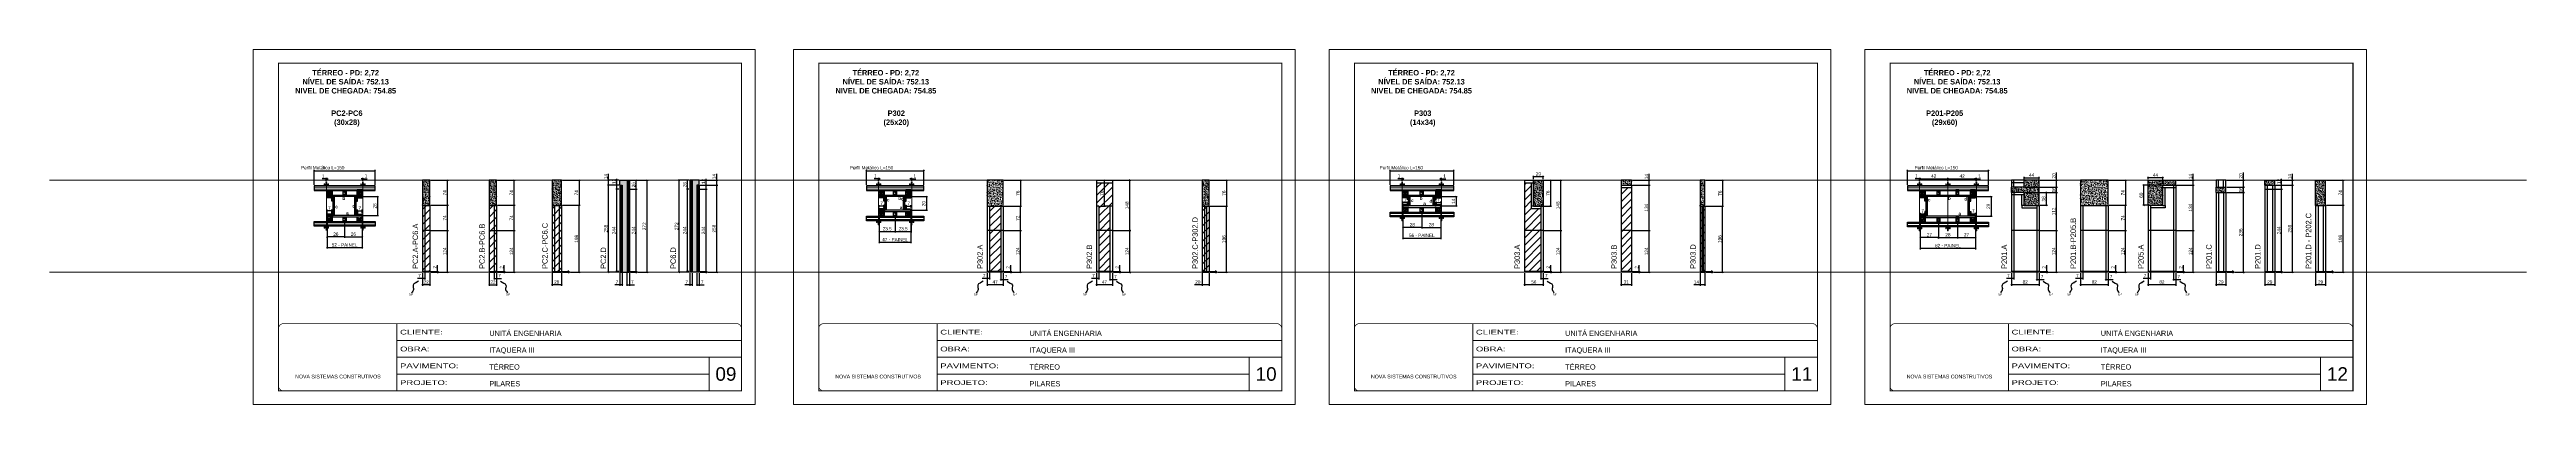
# Model space of a CAD drawing. Extents: x 2282 to 12463, y 760 to 16806.
# Drawn here: x 2282 to 9612, y 13394 to 14444 of the extents above; entities that cross this region are included whole.
import ezdxf

# ---------------------------------------------------------------- set-up
doc = ezdxf.new("R2010")
doc.units = 0
for name, pattern in [('CONTINUO', [0]), ('DASHED', [0.75, 0.5, -0.25]), ('HIDDEN', [0.375, 0.25, -0.125])]:
    doc.linetypes.add(name, pattern=pattern)
for name, color, linetype in [('1-2 PONTALETE', 7, 'Continuous'), ('COTA', 241, 'Continuous'), ('GRAVATA', 2, 'Continuous'), ('NOMENCLATURA', 7, 'Continuous'), ('Painéis', 200, 'Continuous'), ('PONTALETE', 7, 'Continuous'), ('SARR_2.2x7', 40, 'Continuous'), ('SARR_EDITAR', 141, 'Continuous'), ('SARRAFO', 251, 'Continuous'), ('texto', 7, 'Continuous')]:
    doc.layers.add(name, color=color, linetype=linetype)
for name, color, linetype, lineweight in [('CARIMBO', 255, 'Continuous', 9), ('Folhas', 255, 'Continuous', 9), ('Hachura', 251, 'Continuous', 9), ('SARRAFO DE PRESSAO', 251, 'DASHED', 9)]:
    doc.layers.add(name, color=color, linetype=linetype, lineweight=lineweight)
doc.styles.add('ARIAL', font='arial.ttf')
doc.styles.add('ARIAL_NARROW', font='ARIALN.TTF', dxfattribs={"height": 0.2})
doc.styles.add('COTA TECNICA', font='techl___.ttf', dxfattribs={"height": 10})
doc.styles.add('COTA TECNICA 2X', font='techl___.ttf', dxfattribs={"height": 10})
doc.styles.add('COTA TECNICA-50', font='techl___.ttf', dxfattribs={"height": 10})
doc.styles.add('ROMANC', font='techb___.ttf', dxfattribs={"height": 2.5})
doc.styles.get("Standard").update_dxf_attribs({"font": 'arial.ttf'})
doc.styles.add('Tecnologia', font='')
doc.styles.get('Tecnologia').set_extended_font_data('Forgotten Futurist')
doc.dimstyles.new('COTA PAINEL-50', dxfattribs={"dimtxt": 10, "dimasz": 3, "dimexe": 3, "dimexo": 3, "dimgap": 3, "dimtad": 1, "dimdec": 1, "dimzin": 12, "dimdsep": 46, "dimtxsty": 'COTA TECNICA-50', "dimblk1": 'OBLIQUE', "dimblk2": 'OBLIQUE', "dimsah": 1, "dimcen": 0.9, "dimclrd": 4, "dimclre": 4, "dimclrt": 240, "dimadec": 1, "dimazin": 3, "dimtfac": 1, "dimtdec": 1, "dimtmove": 0, "dimatfit": 3, "dimfxl": 1, "dimtolj": 1, "dimtzin": 12, "dimarcsym": 0})
doc.dimstyles.new('PAINEL', dxfattribs={"dimtxt": 10, "dimasz": 3, "dimexe": 3, "dimexo": 3, "dimgap": 3, "dimtad": 1, "dimdec": 1, "dimzin": 12, "dimdsep": 46, "dimtxsty": 'COTA TECNICA', "dimblk1": 'OBLIQUE', "dimblk2": 'OBLIQUE', "dimsah": 1, "dimcen": 0.9, "dimclrd": 4, "dimclre": 4, "dimclrt": 240, "dimadec": 1, "dimazin": 3, "dimtfac": 1, "dimtdec": 1, "dimtmove": 0, "dimatfit": 3, "dimfxl": 1, "dimtolj": 1, "dimtzin": 12, "dimarcsym": 0})
doc.dimstyles.new('SECAO PILAR', dxfattribs={"dimtxt": 10, "dimasz": 3, "dimexe": 3, "dimexo": 3, "dimgap": 3, "dimtad": 1, "dimdec": 1, "dimlfac": 0.5, "dimzin": 12, "dimdsep": 46, "dimtxsty": 'COTA TECNICA 2X', "dimblk1": 'OBLIQUE', "dimblk2": 'OBLIQUE', "dimsah": 1, "dimcen": 0.9, "dimclrd": 256, "dimclre": 256, "dimclrt": 256, "dimadec": 1, "dimazin": 3, "dimtfac": 1, "dimtdec": 1, "dimtmove": 0, "dimatfit": 3, "dimfxl": 1, "dimtolj": 1, "dimtzin": 12, "dimarcsym": 0})
doc.dimstyles.get("Standard").update_dxf_attribs({"dimtxt": 0.18, "dimasz": 0.18, "dimexe": 0.18, "dimexo": 0.0625, "dimgap": 0.09, "dimtad": 0, "dimtih": 1, "dimtoh": 1, "dimdec": 4, "dimzin": 0, "dimdsep": 46, "dimtxsty": 'Standard', "dimcen": 0.09, "dimadec": 0, "dimazin": 0, "dimtfac": 1, "dimtdec": 4, "dimtofl": 0, "dimtmove": 0, "dimatfit": 3, "dimfxl": 1, "dimtolj": 1, "dimtzin": 0, "dimarcsym": 0})
pattern_1 = [(45, (0, 3445.725), (-11.22532, 11.22532), [])]
pattern_2 = [(45.5, (-107777.8458, -19734.4153), (-0.802406755, 0.788522922), [])]
pattern_3 = [(45.5, (-88980.7956, -19680.3702), (-0.802406755, 0.788522922), [])]
pattern_4 = [(45.5, (-107777.8458, -19764.4153), (-0.802406755, 0.788522922), [])]
pattern_5 = [(45.5, (-88980.7956, -19710.3702), (-0.802406755, 0.788522922), [])]

# ---------------------------------------------------------------- blocks, each defined once
blk = doc.blocks.new('9999999999')
at = {"color": 30, "linetype": 'CONTINUO'}
for p, q in [((98564.6, 34230.2), (98564.6, 34429.4)), ((98564.6, 34379.6), (99584, 34379.6)), ((98564.6, 34329.8), (99488, 34329.8)), ((99584, 34329.8), (99488, 34329.8)), ((99488, 34329.8), (99488, 34230.2)), ((98564.6, 34280), (99488, 34280))]:
    blk.add_line(p, q, dxfattribs=at)
at = {"color": 30, "linetype": 'CONTINUO', "const_width": 2}
blk.add_lwpolyline([(99584, 34230.2), (99584, 34414.4, 0.414214), (99569, 34429.4), (98229, 34429.4, 0.414214), (98214, 34414.4), (98214, 34245.2, 0.414214), (98229, 34230.2), (99584, 34230.2)], format="xyb", dxfattribs=at)
at = {"layer": 'Folhas'}
blk.add_lwpolyline([(98139, 34190.2), (99624, 34190.2), (99624, 35240.2), (98139, 35240.2)], close=True, dxfattribs=at)
at = {"layer": 'Folhas', "color": 30, "const_width": 3}
blk.add_lwpolyline([(98214, 34230.2), (99584, 34230.2), (99584, 35200.2), (98214, 35200.2)], close=True, dxfattribs=at)
at = {"color": 7, "linetype": 'Continuous', "ltscale": 5, "style": 'ARIAL'}
for s, height, p in [('UNITÁ ENGENHARIA', 15.483, (98837.7, 34393.1)), ('TÉRREO', 15.48, (98837.7, 34293.5)), ('ITAQUERA III', 15.483, (98837.7, 34343.3)), ('NOVA SISTEMAS CONSTRUTIVOS', 11.059, (98263.2, 34267.2)), ('PILARES', 15.48, (98837.7, 34243.7))]:
    blk.add_text(s, height=height, dxfattribs=at).set_placement(p)
at = {"layer": 'Folhas', "color": 7, "style": 'Tecnologia', "width": 1.5}
for s, p in [('CLIENTE:', (98573.7, 34397.2)), ('OBRA:', (98573.7, 34347.3)), ('PAVIMENTO:', (98573.7, 34297.5)), ('PROJETO:', (98573.7, 34247.7))]:
    blk.add_text(s, height=14, dxfattribs=at).set_placement(p)
blk = doc.blocks.new('_Oblique')
at = {"color": 0, "linetype": 'ByBlock', "lineweight": -2}
blk.add_line((-0.5, -0.5), (0.5, 0.5), dxfattribs=at)
blk = doc.blocks.new('*D177')
at = {"layer": 'COTA', "lineweight": -2, "transparency": 16777216}
for p, q in [((3103.5, 13932.2), (3103.5, 13854.9)), ((3207.5, 13932.2), (3207.5, 13854.9)), ((3103.5, 13857.9), (3207.5, 13857.9))]:
    blk.add_line(p, q, dxfattribs=at)
at = {"layer": 'Defpoints', "color": 0, "transparency": 16777216}
for p in [(3103.5, 13935.2), (3207.5, 13935.2), (3207.5, 13857.9)]:
    blk.add_point(p, dxfattribs=at)
at = {"layer": 'COTA', "lineweight": -2, "transparency": 16777216, "xscale": 3, "yscale": 3, "zscale": 3, "rotation": 180}
blk.add_blockref('_Oblique', (3103.5, 13857.9), dxfattribs=at)
at = {"layer": 'COTA', "lineweight": -2, "transparency": 16777216, "xscale": 3, "yscale": 3, "zscale": 3}
blk.add_blockref('_Oblique', (3207.5, 13857.9), dxfattribs=at)
at = {"layer": 'COTA', "transparency": 16777216, "insert": (3155.5, 13866), "char_height": 10, "attachment_point": 5, "style": 'COTA TECNICA 2X'}
blk.add_mtext('\\A1;52 - PAINEL', dxfattribs=at)
blk = doc.blocks.new('*D178')
at = {"layer": 'COTA', "lineweight": -2, "transparency": 16777216}
for p, q in [((3101.4, 14061.5), (3088.8, 14061.5)), ((3101.4, 14056), (3101.4, 14064.5)), ((3103.5, 14061.5), (3101.4, 14061.5)), ((3103.5, 14058.7), (3103.5, 14064.5)), ((3103.5, 14061.5), (3106.5, 14061.5))]:
    blk.add_line(p, q, dxfattribs=at)
at = {"layer": 'Defpoints', "color": 0, "transparency": 16777216}
for p in [(3101.4, 14061.5), (3101.4, 14053), (3103.5, 14055.7)]:
    blk.add_point(p, dxfattribs=at)
at = {"layer": 'COTA', "lineweight": -2, "transparency": 16777216, "xscale": 3, "yscale": 3, "zscale": 3}
blk.add_blockref('_Oblique', (3101.4, 14061.5), dxfattribs=at)
at = {"layer": 'COTA', "lineweight": -2, "transparency": 16777216, "xscale": 3, "yscale": 3, "zscale": 3, "rotation": 180}
blk.add_blockref('_Oblique', (3103.5, 14061.5), dxfattribs=at)
at = {"layer": 'COTA', "transparency": 16777216, "insert": (3092.1, 14069.6), "char_height": 10, "attachment_point": 5, "style": 'COTA TECNICA 2X'}
blk.add_mtext('\\A1;1', dxfattribs=at)
blk = doc.blocks.new('*D179')
at = {"layer": 'COTA', "lineweight": -2, "transparency": 16777216}
for p, q in [((3207.5, 14061.5), (3204.5, 14061.5)), ((3207.5, 14061.5), (3209.6, 14061.5)), ((3209.6, 14056), (3209.6, 14064.5)), ((3209.6, 14061.5), (3222.2, 14061.5))]:
    blk.add_line(p, q, dxfattribs=at)
at = {"layer": 'Defpoints', "color": 0, "transparency": 16777216}
for p in [(3207.5, 14061.5), (3209.6, 14061.5), (3209.6, 14053)]:
    blk.add_point(p, dxfattribs=at)
at = {"layer": 'COTA', "lineweight": -2, "transparency": 16777216, "xscale": 3, "yscale": 3, "zscale": 3}
blk.add_blockref('_Oblique', (3207.5, 14061.5), dxfattribs=at)
at = {"layer": 'COTA', "lineweight": -2, "transparency": 16777216, "xscale": 3, "yscale": 3, "zscale": 3, "rotation": 180}
blk.add_blockref('_Oblique', (3209.6, 14061.5), dxfattribs=at)
at = {"layer": 'COTA', "transparency": 16777216, "insert": (3218.9, 14069.6), "char_height": 10, "attachment_point": 5, "style": 'COTA TECNICA 2X'}
blk.add_mtext('\\A1;1', dxfattribs=at)
blk = doc.blocks.new('*D180')
at = {"layer": 'COTA', "lineweight": -2, "transparency": 16777216}
for p, q in [((3065.6, 14044.2), (3065.6, 14088.6)), ((3065.6, 14085.6), (3245.9, 14085.6)), ((3245.9, 14044.2), (3245.9, 14088.6))]:
    blk.add_line(p, q, dxfattribs=at)
at = {"layer": 'Defpoints', "color": 0, "transparency": 16777216}
for p in [(3245.9, 14085.6), (3065.6, 14041.2), (3245.9, 14041.2)]:
    blk.add_point(p, dxfattribs=at)
at = {"layer": 'COTA', "lineweight": -2, "transparency": 16777216, "xscale": 3, "yscale": 3, "zscale": 3, "rotation": 180}
blk.add_blockref('_Oblique', (3065.6, 14085.6), dxfattribs=at)
at = {"layer": 'COTA', "lineweight": -2, "transparency": 16777216, "xscale": 3, "yscale": 3, "zscale": 3}
blk.add_blockref('_Oblique', (3245.9, 14085.6), dxfattribs=at)
at = {"layer": 'COTA', "transparency": 16777216, "insert": (3090.7, 14094.3), "char_height": 10, "attachment_point": 5, "style": 'COTA TECNICA 2X'}
blk.add_mtext('\\A1;Perfil Metálico L=150', dxfattribs=at)
blk = doc.blocks.new('*D181')
at = {"layer": 'COTA', "lineweight": -2, "transparency": 16777216}
for p, q in [((3210.5, 14009.2), (3256.1, 14009.2)), ((3253.1, 14009.2), (3253.1, 13953.2)), ((3210.5, 13953.2), (3256.1, 13953.2))]:
    blk.add_line(p, q, dxfattribs=at)
at = {"layer": 'Defpoints', "color": 0, "transparency": 16777216}
for p in [(3207.5, 14009.2), (3207.5, 13953.2), (3253.1, 13953.2)]:
    blk.add_point(p, dxfattribs=at)
at = {"layer": 'COTA', "lineweight": -2, "transparency": 16777216, "xscale": 3, "yscale": 3, "zscale": 3}
for p, rotation in [((3253.1, 14009.2), 90), ((3253.1, 13953.2), 270)]:
    blk.add_blockref('_Oblique', p, dxfattribs=dict(at, rotation=rotation))
at = {"layer": 'COTA', "transparency": 16777216, "insert": (3245, 13981.2), "char_height": 10, "attachment_point": 5, "rotation": 90, "style": 'COTA TECNICA 2X'}
blk.add_mtext('\\A1;28', dxfattribs=at)
blk = doc.blocks.new('C')
at = {"layer": 'Hachura', "color": 0}
for p, q in [((0, 3.2), (0, -3.2)), ((0.4, 3.2), (0, 3.2)), ((0.5, 3.2), (0, 3.2)), ((0.5, 3), (0, 3)), ((0.5, 2.9), (0, 2.9)), ((0, 2.7), (0, -1.2)), ((0.5, 2.6), (0, 2.6)), ((0.5, 2.2), (0, 2.2)), ((0.5, 1.5), (0, 1.5)), ((0.4, 0.5), (0.2, 0.5)), ((0.4, -3.2), (0.4, 3.2)), ((0.4, 3.2), (2.6, 3.2)), ((1.7, 1), (0.4, 1)), ((1.5, 0.1), (0.4, 0.1)), ((1.4, 1.9), (1.4, 1)), ((2.6, 2.4), (1.5, 2.1)), ((1.7, -1), (1.7, 1)), ((1.7, 1), (1.7, 0.8)), ((1.7, 1), (1.7, 0.8)), ((1.7, 0.8), (3.4, 0.8)), ((3.4, 0.4), (1.7, 0.4)), ((2.6, 3.2), (2.6, 2.4)), ((3.3, 0.8), (3.3, -0.8)), ((3.4, 0.8), (3.4, -0.8)), ((3.7, 0.4), (3.4, 0.4)), ((3.8, -0.5), (3.4, 0.4)), ((3.4, 0.1), (3.7, -0.6)), ((3.7, 0.5), (4.3, -0.6)), ((3.7, 0.4), (4.2, -0.5)), ((4.4, -0.6), (3.8, 0.5)), ((4.2, 0.4), (3.9, 0.4)), ((4.4, -0.5), (3.9, 0.4)), ((4.2, 0.4), (4.3, 0.4)), ((4.3, 0.5), (4.8, -0.6)), ((4.3, 0.4), (4.7, -0.5)), ((5, -0.6), (4.4, 0.5)), ((4.5, 0.4), (4.8, 0.4)), ((5, -0.5), (4.5, 0.4)), ((4.8, 0.4), (5.3, -0.5)), ((4.9, 0.5), (5.4, -0.6)), ((5.5, -0.6), (5, 0.5)), ((5.6, -0.5), (5.1, 0.4)), ((5.4, 0.4), (5.1, 0.4)), ((5.6, -0.5), (5.1, 0.4)), ((5.4, 0.4), (5.7, -0.2)), ((5.5, 0.5), (5.7, -0.1)), ((5.7, 0.2), (5.6, 0.5)), ((5.7, 0.3), (5.7, 0.4)), ((5.7, 0.4), (5.7, 0.4)), ((5.7, 0.4), (5.9, 0.3)), ((5.7, 0.4), (5.7, -0.5)), ((5.9, -0.4), (5.9, 0.3)), ((0.4, 0), (0, 0)), ((0.5, -1.5), (0, -1.5)), ((0.5, -2.2), (0, -2.2)), ((0.5, -2.6), (0, -2.6)), ((0.5, -2.9), (0, -2.9)), ((0.5, -3), (0, -3)), ((0, -3.2), (2.6, -3.2)), ((0.5, -3.2), (0, -3.2)), ((0.1, -0.5), (0.3, -0.5)), ((0.3, -0.5), (0.4, -0.5)), ((0.4, 0), (0.4, -1)), ((0.4, -0.2), (1.5, -0.2)), ((0.4, -0.6), (0.4, -0.3)), ((0.4, -3.2), (0.4, -0.6)), ((0.4, -1), (1.7, -1)), ((1.4, -1.9), (1.4, -1)), ((2.6, -2.4), (1.5, -2.1)), ((3.4, -0.3), (1.7, -0.3)), ((3.4, -0.8), (1.7, -0.8)), ((2.6, -3.2), (2.6, -2.4)), ((3.4, -0.1), (3.6, -0.5)), ((3.4, -0.5), (3.6, -0.5)), ((3.8, -0.5), (4.2, -0.5)), ((4.4, -0.5), (4.7, -0.5)), ((4.6, -0.5), (4.7, -0.5)), ((5, -0.5), (5.3, -0.5)), ((5.6, -0.5), (5.7, -0.5)), ((5.7, -0.5), (5.9, -0.4)), ((5.7, -0.5), (5.7, -0.5))]:
    blk.add_line(p, q, dxfattribs=at)
for centre, radius, start, end in [((1.5, 1.9), 0.161, 104.7436, 180), ((1.4, 0), 0.129, 272.695, 87.305), ((3.8, 0.4), 0.143, 25.5688, 154.4312), ((4.4, 0.4), 0.143, 25.5688, 154.4312), ((5, 0.4), 0.143, 25.5688, 154.4312), ((5.5, 0.4), 0.143, 25.5688, 154.4312), ((0.2, -0.4), 0.174, 221.744, 317.8592), ((1.5, -1.9), 0.161, 180, 255.2564), ((3.7, -0.4), 0.174, 222.1408, 318.256), ((4.3, -0.4), 0.174, 222.1408, 318.256), ((4.9, -0.4), 0.174, 222.1408, 318.256), ((5.4, -0.4), 0.174, 222.1408, 318.256), ((5.6, -0.4), 0.174, 317.8592, 318.256)]:
    blk.add_arc(centre, radius, start, end, dxfattribs=at)
blk = doc.blocks.new('*D182')
at = {"layer": 'COTA', "lineweight": -2, "transparency": 16777216}
for p, q in [((3103.5, 13932.2), (3103.5, 13886.6)), ((3155.5, 13932.2), (3155.5, 13886.6)), ((3155.5, 13889.6), (3103.5, 13889.6))]:
    blk.add_line(p, q, dxfattribs=at)
at = {"layer": 'Defpoints', "color": 0, "transparency": 16777216}
for p in [(3103.5, 13935.2), (3155.5, 13935.2), (3103.5, 13889.6)]:
    blk.add_point(p, dxfattribs=at)
at = {"layer": 'COTA', "lineweight": -2, "transparency": 16777216, "xscale": 3, "yscale": 3, "zscale": 3, "rotation": 180}
blk.add_blockref('_Oblique', (3103.5, 13889.6), dxfattribs=at)
at = {"layer": 'COTA', "lineweight": -2, "transparency": 16777216, "xscale": 3, "yscale": 3, "zscale": 3}
blk.add_blockref('_Oblique', (3155.5, 13889.6), dxfattribs=at)
at = {"layer": 'COTA', "transparency": 16777216, "insert": (3129.5, 13897.7), "char_height": 10, "attachment_point": 5, "style": 'COTA TECNICA 2X'}
blk.add_mtext('\\A1;26', dxfattribs=at)
blk = doc.blocks.new('*D175')
at = {"layer": 'COTA', "lineweight": -2, "transparency": 16777216}
for p, q in [((3193.5, 13960.2), (3193.5, 13970.3)), ((3193.5, 13967.3), (3207.5, 13967.3)), ((3207.5, 13960.2), (3207.5, 13970.3))]:
    blk.add_line(p, q, dxfattribs=at)
at = {"layer": 'Defpoints', "color": 0, "transparency": 16777216}
for p in [(3193.5, 13957.2), (3207.5, 13967.3), (3207.5, 13957.2)]:
    blk.add_point(p, dxfattribs=at)
at = {"layer": 'COTA', "lineweight": -2, "transparency": 16777216, "xscale": 3, "yscale": 3, "zscale": 3, "rotation": 180}
blk.add_blockref('_Oblique', (3193.5, 13967.3), dxfattribs=at)
at = {"layer": 'COTA', "lineweight": -2, "transparency": 16777216, "xscale": 3, "yscale": 3, "zscale": 3}
blk.add_blockref('_Oblique', (3207.5, 13967.3), dxfattribs=at)
at = {"layer": 'COTA', "transparency": 16777216, "insert": (3200.5, 13975.4), "char_height": 10, "attachment_point": 5, "style": 'COTA TECNICA 2X'}
blk.add_mtext('\\A1;7', dxfattribs=at)
blk = doc.blocks.new('*D176')
at = {"layer": 'COTA', "lineweight": -2, "transparency": 16777216}
for p, q in [((3103.5, 13960.2), (3103.5, 13970.3)), ((3117.5, 13967.3), (3103.5, 13967.3)), ((3117.5, 13960.2), (3117.5, 13970.3))]:
    blk.add_line(p, q, dxfattribs=at)
at = {"layer": 'Defpoints', "color": 0, "transparency": 16777216}
for p in [(3103.5, 13967.3), (3103.5, 13957.2), (3117.5, 13957.2)]:
    blk.add_point(p, dxfattribs=at)
at = {"layer": 'COTA', "lineweight": -2, "transparency": 16777216, "xscale": 3, "yscale": 3, "zscale": 3, "rotation": 180}
blk.add_blockref('_Oblique', (3103.5, 13967.3), dxfattribs=at)
at = {"layer": 'COTA', "lineweight": -2, "transparency": 16777216, "xscale": 3, "yscale": 3, "zscale": 3}
blk.add_blockref('_Oblique', (3117.5, 13967.3), dxfattribs=at)
at = {"layer": 'COTA', "transparency": 16777216, "insert": (3110.5, 13975.4), "char_height": 10, "attachment_point": 5, "style": 'COTA TECNICA 2X'}
blk.add_mtext('\\A1;7', dxfattribs=at)
blk = doc.blocks.new('*D203')
at = {"layer": 'COTA', "lineweight": -2, "transparency": 16777216}
for p, q in [((3155.5, 13932.2), (3155.5, 13886.6)), ((3207.5, 13932.2), (3207.5, 13886.6)), ((3155.5, 13889.6), (3207.5, 13889.6))]:
    blk.add_line(p, q, dxfattribs=at)
at = {"layer": 'Defpoints', "color": 0, "transparency": 16777216}
for p in [(3155.5, 13935.2), (3207.5, 13935.2), (3207.5, 13889.6)]:
    blk.add_point(p, dxfattribs=at)
at = {"layer": 'COTA', "lineweight": -2, "transparency": 16777216, "xscale": 3, "yscale": 3, "zscale": 3, "rotation": 180}
blk.add_blockref('_Oblique', (3155.5, 13889.6), dxfattribs=at)
at = {"layer": 'COTA', "lineweight": -2, "transparency": 16777216, "xscale": 3, "yscale": 3, "zscale": 3}
blk.add_blockref('_Oblique', (3207.5, 13889.6), dxfattribs=at)
at = {"layer": 'COTA', "transparency": 16777216, "insert": (3181.5, 13897.7), "char_height": 10, "attachment_point": 5, "style": 'COTA TECNICA 2X'}
blk.add_mtext('\\A1;26', dxfattribs=at)
blk = doc.blocks.new('*D183')
at = {"layer": 'COTA', "color": 4, "lineweight": -2, "transparency": 16777216}
for p, q in [((3410.9, 13787.1), (3433.4, 13787.1)), ((3410.9, 13785.1), (3433.4, 13785.1)), ((3430.4, 13787.1), (3430.4, 13805.9)), ((3430.4, 13785.1), (3430.4, 13787.1)), ((3430.4, 13785.1), (3430.4, 13782.1))]:
    blk.add_line(p, q, dxfattribs=at)
at = {"layer": 'Defpoints', "color": 0, "transparency": 16777216}
for p in [(3407.9, 13787.1), (3407.9, 13785.1), (3430.4, 13785.1)]:
    blk.add_point(p, dxfattribs=at)
at = {"layer": 'COTA', "color": 4, "lineweight": -2, "transparency": 16777216, "xscale": 3, "yscale": 3, "zscale": 3}
for p, rotation in [((3430.4, 13787.1), 270), ((3430.4, 13785.1), 90)]:
    blk.add_blockref('_Oblique', p, dxfattribs=dict(at, rotation=rotation))
at = {"layer": 'COTA', "color": 240, "transparency": 16777216, "insert": (3422.4, 13799.8), "char_height": 10, "attachment_point": 5, "rotation": 90, "style": 'COTA TECNICA-50'}
blk.add_mtext('\\A1;2', dxfattribs=at)
blk = doc.blocks.new('*D184')
at = {"layer": 'COTA', "color": 4, "linetype": 'ByBlock', "lineweight": -2, "transparency": 16777216}
for p, q in [((3410.9, 13909.1), (3462.6, 13909.1)), ((3459.6, 13785.1), (3459.6, 13909.1)), ((3410.9, 13785.1), (3462.6, 13785.1))]:
    blk.add_line(p, q, dxfattribs=at)
at = {"layer": 'Defpoints', "color": 0, "linetype": 'ByBlock', "transparency": 16777216}
for p in [(3407.9, 13909.1), (3459.6, 13909.1), (3407.9, 13785.1)]:
    blk.add_point(p, dxfattribs=at)
at = {"layer": 'COTA', "color": 4, "linetype": 'ByBlock', "lineweight": -2, "transparency": 16777216, "xscale": 3, "yscale": 3, "zscale": 3}
for p, rotation in [((3459.6, 13909.1), 90), ((3459.6, 13785.1), 270)]:
    blk.add_blockref('_Oblique', p, dxfattribs=dict(at, rotation=rotation))
at = {"layer": 'COTA', "color": 240, "linetype": 'ByBlock', "transparency": 16777216, "insert": (3451.5, 13847.1), "char_height": 10, "attachment_point": 5, "rotation": 90, "style": 'COTA TECNICA'}
blk.add_mtext('\\A1;124', dxfattribs=at)
blk = doc.blocks.new('*D206')
at = {"layer": 'COTA', "color": 4, "linetype": 'ByBlock', "lineweight": -2, "transparency": 16777216}
for p, q in [((3385.9, 13782.1), (3385.9, 13745.1)), ((3407.9, 13782.1), (3407.9, 13745.1)), ((3407.9, 13748.1), (3385.9, 13748.1))]:
    blk.add_line(p, q, dxfattribs=at)
at = {"layer": 'Defpoints', "color": 0, "linetype": 'ByBlock', "transparency": 16777216}
for p in [(3385.9, 13785.1), (3407.9, 13785.1), (3385.9, 13748.1)]:
    blk.add_point(p, dxfattribs=at)
at = {"layer": 'COTA', "color": 4, "linetype": 'ByBlock', "lineweight": -2, "transparency": 16777216, "xscale": 3, "yscale": 3, "zscale": 3, "rotation": 180}
blk.add_blockref('_Oblique', (3385.9, 13748.1), dxfattribs=at)
at = {"layer": 'COTA', "color": 4, "linetype": 'ByBlock', "lineweight": -2, "transparency": 16777216, "xscale": 3, "yscale": 3, "zscale": 3}
blk.add_blockref('_Oblique', (3407.9, 13748.1), dxfattribs=at)
at = {"layer": 'COTA', "color": 240, "linetype": 'ByBlock', "transparency": 16777216, "insert": (3396.9, 13756.1), "char_height": 10, "attachment_point": 5, "style": 'COTA TECNICA'}
blk.add_mtext('\\A1;22', dxfattribs=at)
blk = doc.blocks.new('*D185')
at = {"layer": 'COTA', "color": 4, "linetype": 'ByBlock', "lineweight": -2, "transparency": 16777216}
for p, q in [((3410.9, 13983.1), (3462.6, 13983.1)), ((3459.6, 13909.1), (3459.6, 13983.1)), ((3410.9, 13909.1), (3462.6, 13909.1))]:
    blk.add_line(p, q, dxfattribs=at)
at = {"layer": 'Defpoints', "color": 0, "linetype": 'ByBlock', "transparency": 16777216}
for p in [(3407.9, 13983.1), (3459.6, 13983.1), (3407.9, 13909.1)]:
    blk.add_point(p, dxfattribs=at)
at = {"layer": 'COTA', "color": 4, "linetype": 'ByBlock', "lineweight": -2, "transparency": 16777216, "xscale": 3, "yscale": 3, "zscale": 3}
for p, rotation in [((3459.6, 13983.1), 90), ((3459.6, 13909.1), 270)]:
    blk.add_blockref('_Oblique', p, dxfattribs=dict(at, rotation=rotation))
at = {"layer": 'COTA', "color": 240, "linetype": 'ByBlock', "transparency": 16777216, "insert": (3451.5, 13946.1), "char_height": 10, "attachment_point": 5, "rotation": 90, "style": 'COTA TECNICA'}
blk.add_mtext('\\A1;74', dxfattribs=at)
blk = doc.blocks.new('*D186')
at = {"layer": 'COTA', "color": 4, "lineweight": -2, "transparency": 16777216}
for p, q in [((3385.9, 13782.1), (3385.9, 13763.9)), ((3392.9, 13784.1), (3392.9, 13763.9)), ((3385.9, 13766.9), (3371.2, 13766.9)), ((3392.9, 13766.9), (3385.9, 13766.9))]:
    blk.add_line(p, q, dxfattribs=at)
at = {"layer": 'Defpoints', "color": 0, "transparency": 16777216}
for p in [(3385.9, 13785.1), (3392.9, 13787.1), (3385.9, 13766.9)]:
    blk.add_point(p, dxfattribs=at)
at = {"layer": 'COTA', "color": 4, "lineweight": -2, "transparency": 16777216, "xscale": 3, "yscale": 3, "zscale": 3, "rotation": 180}
blk.add_blockref('_Oblique', (3385.9, 13766.9), dxfattribs=at)
at = {"layer": 'COTA', "color": 4, "lineweight": -2, "transparency": 16777216, "xscale": 3, "yscale": 3, "zscale": 3}
blk.add_blockref('_Oblique', (3392.9, 13766.9), dxfattribs=at)
at = {"layer": 'COTA', "color": 240, "transparency": 16777216, "insert": (3377.1, 13775), "char_height": 10, "attachment_point": 5, "style": 'COTA TECNICA-50'}
blk.add_mtext('\\A1;7', dxfattribs=at)
blk = doc.blocks.new('*D188')
at = {"layer": 'COTA', "color": 4, "lineweight": -2, "transparency": 16777216}
for p, q in [((3608.4, 13787.1), (3630.9, 13787.1)), ((3608.4, 13785.1), (3630.9, 13785.1)), ((3627.9, 13787.1), (3627.9, 13805.9)), ((3627.9, 13785.1), (3627.9, 13787.1)), ((3627.9, 13785.1), (3627.9, 13782.1))]:
    blk.add_line(p, q, dxfattribs=at)
at = {"layer": 'Defpoints', "color": 0, "transparency": 16777216}
for p in [(3605.4, 13787.1), (3605.4, 13785.1), (3627.9, 13785.1)]:
    blk.add_point(p, dxfattribs=at)
at = {"layer": 'COTA', "color": 4, "lineweight": -2, "transparency": 16777216, "xscale": 3, "yscale": 3, "zscale": 3}
for p, rotation in [((3627.9, 13787.1), 270), ((3627.9, 13785.1), 90)]:
    blk.add_blockref('_Oblique', p, dxfattribs=dict(at, rotation=rotation))
at = {"layer": 'COTA', "color": 240, "transparency": 16777216, "insert": (3619.9, 13799.8), "char_height": 10, "attachment_point": 5, "rotation": 90, "style": 'COTA TECNICA-50'}
blk.add_mtext('\\A1;2', dxfattribs=at)
blk = doc.blocks.new('*D189')
at = {"layer": 'COTA', "color": 4, "linetype": 'ByBlock', "lineweight": -2, "transparency": 16777216}
for p, q in [((3608.4, 13909.1), (3660, 13909.1)), ((3657, 13785.1), (3657, 13909.1)), ((3608.4, 13785.1), (3660, 13785.1))]:
    blk.add_line(p, q, dxfattribs=at)
at = {"layer": 'Defpoints', "color": 0, "linetype": 'ByBlock', "transparency": 16777216}
for p in [(3605.4, 13909.1), (3657, 13909.1), (3605.4, 13785.1)]:
    blk.add_point(p, dxfattribs=at)
at = {"layer": 'COTA', "color": 4, "linetype": 'ByBlock', "lineweight": -2, "transparency": 16777216, "xscale": 3, "yscale": 3, "zscale": 3}
for p, rotation in [((3657, 13909.1), 90), ((3657, 13785.1), 270)]:
    blk.add_blockref('_Oblique', p, dxfattribs=dict(at, rotation=rotation))
at = {"layer": 'COTA', "color": 240, "linetype": 'ByBlock', "transparency": 16777216, "insert": (3649, 13847.1), "char_height": 10, "attachment_point": 5, "rotation": 90, "style": 'COTA TECNICA'}
blk.add_mtext('\\A1;124', dxfattribs=at)
blk = doc.blocks.new('*D207')
at = {"layer": 'COTA', "color": 4, "linetype": 'ByBlock', "lineweight": -2, "transparency": 16777216}
for p, q in [((3583.4, 13782.1), (3583.4, 13745.1)), ((3605.4, 13782.1), (3605.4, 13745.1)), ((3583.4, 13748.1), (3605.4, 13748.1))]:
    blk.add_line(p, q, dxfattribs=at)
at = {"layer": 'Defpoints', "color": 0, "linetype": 'ByBlock', "transparency": 16777216}
for p in [(3583.4, 13785.1), (3605.4, 13785.1), (3605.4, 13748.1)]:
    blk.add_point(p, dxfattribs=at)
at = {"layer": 'COTA', "color": 4, "linetype": 'ByBlock', "lineweight": -2, "transparency": 16777216, "xscale": 3, "yscale": 3, "zscale": 3, "rotation": 180}
blk.add_blockref('_Oblique', (3583.4, 13748.1), dxfattribs=at)
at = {"layer": 'COTA', "color": 4, "linetype": 'ByBlock', "lineweight": -2, "transparency": 16777216, "xscale": 3, "yscale": 3, "zscale": 3}
blk.add_blockref('_Oblique', (3605.4, 13748.1), dxfattribs=at)
at = {"layer": 'COTA', "color": 240, "linetype": 'ByBlock', "transparency": 16777216, "insert": (3594.4, 13756.1), "char_height": 10, "attachment_point": 5, "style": 'COTA TECNICA'}
blk.add_mtext('\\A1;22', dxfattribs=at)
blk = doc.blocks.new('*D190')
at = {"layer": 'COTA', "color": 4, "linetype": 'ByBlock', "lineweight": -2, "transparency": 16777216}
for p, q in [((3608.4, 13983.1), (3660, 13983.1)), ((3657, 13909.1), (3657, 13983.1)), ((3608.4, 13909.1), (3660, 13909.1))]:
    blk.add_line(p, q, dxfattribs=at)
at = {"layer": 'Defpoints', "color": 0, "linetype": 'ByBlock', "transparency": 16777216}
for p in [(3605.4, 13983.1), (3657, 13983.1), (3605.4, 13909.1)]:
    blk.add_point(p, dxfattribs=at)
at = {"layer": 'COTA', "color": 4, "linetype": 'ByBlock', "lineweight": -2, "transparency": 16777216, "xscale": 3, "yscale": 3, "zscale": 3}
for p, rotation in [((3657, 13983.1), 90), ((3657, 13909.1), 270)]:
    blk.add_blockref('_Oblique', p, dxfattribs=dict(at, rotation=rotation))
at = {"layer": 'COTA', "color": 240, "linetype": 'ByBlock', "transparency": 16777216, "insert": (3649, 13946.1), "char_height": 10, "attachment_point": 5, "rotation": 90, "style": 'COTA TECNICA'}
blk.add_mtext('\\A1;74', dxfattribs=at)
blk = doc.blocks.new('*D191')
at = {"layer": 'COTA', "color": 4, "lineweight": -2, "transparency": 16777216}
for p, q in [((3598.4, 13784.1), (3598.4, 13763.9)), ((3605.4, 13782.1), (3605.4, 13763.9)), ((3598.4, 13766.9), (3605.4, 13766.9)), ((3605.4, 13766.9), (3620.1, 13766.9))]:
    blk.add_line(p, q, dxfattribs=at)
at = {"layer": 'Defpoints', "color": 0, "transparency": 16777216}
for p in [(3598.4, 13787.1), (3605.4, 13785.1), (3605.4, 13766.9)]:
    blk.add_point(p, dxfattribs=at)
at = {"layer": 'COTA', "color": 4, "lineweight": -2, "transparency": 16777216, "xscale": 3, "yscale": 3, "zscale": 3, "rotation": 180}
blk.add_blockref('_Oblique', (3598.4, 13766.9), dxfattribs=at)
at = {"layer": 'COTA', "color": 4, "lineweight": -2, "transparency": 16777216, "xscale": 3, "yscale": 3, "zscale": 3}
blk.add_blockref('_Oblique', (3605.4, 13766.9), dxfattribs=at)
at = {"layer": 'COTA', "color": 240, "transparency": 16777216, "insert": (3614.2, 13775), "char_height": 10, "attachment_point": 5, "style": 'COTA TECNICA-50'}
blk.add_mtext('\\A1;7', dxfattribs=at)
blk = doc.blocks.new('*D192')
at = {"layer": 'COTA', "color": 4, "lineweight": -2, "transparency": 16777216}
for p, q in [((3800.3, 13787.1), (3820.7, 13787.1)), ((3800.3, 13785.1), (3820.7, 13785.1)), ((3817.7, 13787.1), (3817.7, 13790.1)), ((3817.7, 13785.1), (3817.7, 13787.1)), ((3817.7, 13785.1), (3817.7, 13782.1))]:
    blk.add_line(p, q, dxfattribs=at)
at = {"layer": 'Defpoints', "color": 0, "transparency": 16777216}
for p in [(3797.3, 13787.1), (3797.3, 13785.1), (3817.7, 13787.1)]:
    blk.add_point(p, dxfattribs=at)
at = {"layer": 'COTA', "color": 4, "lineweight": -2, "transparency": 16777216, "xscale": 3, "yscale": 3, "zscale": 3}
for p, rotation in [((3817.7, 13787.1), 270), ((3817.7, 13785.1), 90)]:
    blk.add_blockref('_Oblique', p, dxfattribs=dict(at, rotation=rotation))
at = {"layer": 'COTA', "color": 240, "transparency": 16777216, "insert": (3809.7, 13786.1), "char_height": 10, "attachment_point": 5, "rotation": 90, "style": 'COTA TECNICA-50'}
blk.add_mtext('\\A1;2', dxfattribs=at)
blk = doc.blocks.new('*D193')
at = {"layer": 'COTA', "color": 4, "linetype": 'ByBlock', "lineweight": -2, "transparency": 16777216}
for p, q in [((3800.3, 13983.1), (3852.6, 13983.1)), ((3849.6, 13785.1), (3849.6, 13983.1)), ((3823.7, 13785.1), (3852.6, 13785.1))]:
    blk.add_line(p, q, dxfattribs=at)
at = {"layer": 'Defpoints', "color": 0, "linetype": 'ByBlock', "transparency": 16777216}
for p in [(3797.3, 13983.1), (3849.6, 13983.1), (3820.7, 13785.1)]:
    blk.add_point(p, dxfattribs=at)
at = {"layer": 'COTA', "color": 4, "linetype": 'ByBlock', "lineweight": -2, "transparency": 16777216, "xscale": 3, "yscale": 3, "zscale": 3}
for p, rotation in [((3849.6, 13983.1), 90), ((3849.6, 13785.1), 270)]:
    blk.add_blockref('_Oblique', p, dxfattribs=dict(at, rotation=rotation))
at = {"layer": 'COTA', "color": 240, "linetype": 'ByBlock', "transparency": 16777216, "insert": (3841.5, 13884.1), "char_height": 10, "attachment_point": 5, "rotation": 90, "style": 'COTA TECNICA'}
blk.add_mtext('\\A1;198', dxfattribs=at)
blk = doc.blocks.new('*D208')
at = {"layer": 'COTA', "color": 4, "linetype": 'ByBlock', "lineweight": -2, "transparency": 16777216}
for p, q in [((3769.3, 13782.1), (3769.3, 13745.1)), ((3797.3, 13782.1), (3797.3, 13745.1)), ((3797.3, 13748.1), (3769.3, 13748.1))]:
    blk.add_line(p, q, dxfattribs=at)
at = {"layer": 'Defpoints', "color": 0, "linetype": 'ByBlock', "transparency": 16777216}
for p in [(3769.3, 13785.1), (3797.3, 13785.1), (3769.3, 13748.1)]:
    blk.add_point(p, dxfattribs=at)
at = {"layer": 'COTA', "color": 4, "linetype": 'ByBlock', "lineweight": -2, "transparency": 16777216, "xscale": 3, "yscale": 3, "zscale": 3, "rotation": 180}
blk.add_blockref('_Oblique', (3769.3, 13748.1), dxfattribs=at)
at = {"layer": 'COTA', "color": 4, "linetype": 'ByBlock', "lineweight": -2, "transparency": 16777216, "xscale": 3, "yscale": 3, "zscale": 3}
blk.add_blockref('_Oblique', (3797.3, 13748.1), dxfattribs=at)
at = {"layer": 'COTA', "color": 240, "linetype": 'ByBlock', "transparency": 16777216, "insert": (3783.3, 13756.2), "char_height": 10, "attachment_point": 5, "style": 'COTA TECNICA'}
blk.add_mtext('\\A1;28', dxfattribs=at)
blk = doc.blocks.new('*D209')
at = {"layer": 'COTA', "color": 4, "lineweight": -2, "transparency": 16777216}
for p, q in [((3800.3, 14057.1), (3852.6, 14057.1)), ((3849.6, 14057.1), (3849.6, 13983.1)), ((3800.3, 13983.1), (3852.6, 13983.1))]:
    blk.add_line(p, q, dxfattribs=at)
at = {"layer": 'Defpoints', "color": 0, "transparency": 16777216}
for p in [(3797.3, 14057.1), (3797.3, 13983.1), (3849.6, 13983.1)]:
    blk.add_point(p, dxfattribs=at)
at = {"layer": 'COTA', "color": 4, "lineweight": -2, "transparency": 16777216, "xscale": 3, "yscale": 3, "zscale": 3}
for p, rotation in [((3849.6, 14057.1), 90), ((3849.6, 13983.1), 270)]:
    blk.add_blockref('_Oblique', p, dxfattribs=dict(at, rotation=rotation))
at = {"layer": 'COTA', "color": 240, "transparency": 16777216, "insert": (3841.5, 14020.1), "char_height": 10, "attachment_point": 5, "rotation": 90, "style": 'COTA TECNICA'}
blk.add_mtext('\\A1;74', dxfattribs=at)
blk = doc.blocks.new('*D210')
at = {"layer": 'COTA', "color": 4, "linetype": 'ByBlock', "lineweight": -2, "transparency": 16777216}
for p, q in [((3970.1, 13782.1), (3970.1, 13745.1)), ((3977.1, 13782.1), (3977.1, 13745.1)), ((3970.1, 13748.1), (3955.4, 13748.1)), ((3977.1, 13748.1), (3970.1, 13748.1))]:
    blk.add_line(p, q, dxfattribs=at)
at = {"layer": 'Defpoints', "color": 0, "linetype": 'ByBlock', "transparency": 16777216}
for p in [(3970.1, 13785.1), (3977.1, 13785.1), (3970.1, 13748.1)]:
    blk.add_point(p, dxfattribs=at)
at = {"layer": 'COTA', "color": 4, "linetype": 'ByBlock', "lineweight": -2, "transparency": 16777216, "xscale": 3, "yscale": 3, "zscale": 3, "rotation": 180}
blk.add_blockref('_Oblique', (3970.1, 13748.1), dxfattribs=at)
at = {"layer": 'COTA', "color": 4, "linetype": 'ByBlock', "lineweight": -2, "transparency": 16777216, "xscale": 3, "yscale": 3, "zscale": 3}
blk.add_blockref('_Oblique', (3977.1, 13748.1), dxfattribs=at)
at = {"layer": 'COTA', "color": 240, "linetype": 'ByBlock', "transparency": 16777216, "insert": (3961.3, 13756.2), "char_height": 10, "attachment_point": 5, "style": 'COTA TECNICA'}
blk.add_mtext('\\A1;7', dxfattribs=at)
blk = doc.blocks.new('*D187')
at = {"layer": 'COTA', "color": 4, "linetype": 'ByBlock', "lineweight": -2, "transparency": 16777216}
for p, q in [((3991.1, 13782.1), (3991.1, 13745.1)), ((3998.1, 13782.1), (3998.1, 13745.1)), ((3991.1, 13748.1), (3998.1, 13748.1)), ((3998.1, 13748.1), (4012.9, 13748.1))]:
    blk.add_line(p, q, dxfattribs=at)
at = {"layer": 'Defpoints', "color": 0, "linetype": 'ByBlock', "transparency": 16777216}
for p in [(3991.1, 13785.1), (3998.1, 13785.1), (3998.1, 13748.1)]:
    blk.add_point(p, dxfattribs=at)
at = {"layer": 'COTA', "color": 4, "linetype": 'ByBlock', "lineweight": -2, "transparency": 16777216, "xscale": 3, "yscale": 3, "zscale": 3, "rotation": 180}
blk.add_blockref('_Oblique', (3991.1, 13748.1), dxfattribs=at)
at = {"layer": 'COTA', "color": 4, "linetype": 'ByBlock', "lineweight": -2, "transparency": 16777216, "xscale": 3, "yscale": 3, "zscale": 3}
blk.add_blockref('_Oblique', (3998.1, 13748.1), dxfattribs=at)
at = {"layer": 'COTA', "color": 240, "linetype": 'ByBlock', "transparency": 16777216, "insert": (4007, 13756.2), "char_height": 10, "attachment_point": 5, "style": 'COTA TECNICA'}
blk.add_mtext('\\A1;7', dxfattribs=at)
blk = doc.blocks.new('*D199')
at = {"layer": 'COTA', "color": 4, "lineweight": -2, "transparency": 16777216}
for p, q in [((4001.1, 13787.1), (4021.5, 13787.1)), ((4001.1, 13785.1), (4021.5, 13785.1)), ((4018.5, 13787.1), (4018.5, 13790.1)), ((4018.5, 13785.1), (4018.5, 13787.1)), ((4018.5, 13785.1), (4018.5, 13782.1))]:
    blk.add_line(p, q, dxfattribs=at)
at = {"layer": 'Defpoints', "color": 0, "transparency": 16777216}
for p in [(3998.1, 13787.1), (3998.1, 13785.1), (4018.5, 13787.1)]:
    blk.add_point(p, dxfattribs=at)
at = {"layer": 'COTA', "color": 4, "lineweight": -2, "transparency": 16777216, "xscale": 3, "yscale": 3, "zscale": 3}
for p, rotation in [((4018.5, 13787.1), 270), ((4018.5, 13785.1), 90)]:
    blk.add_blockref('_Oblique', p, dxfattribs=dict(at, rotation=rotation))
at = {"layer": 'COTA', "color": 240, "transparency": 16777216, "insert": (4010.5, 13786.1), "char_height": 10, "attachment_point": 5, "rotation": 90, "style": 'COTA TECNICA-50'}
blk.add_mtext('\\A1;2', dxfattribs=at)
blk = doc.blocks.new('*D200')
at = {"layer": 'COTA', "color": 4, "linetype": 'ByBlock', "lineweight": -2, "transparency": 16777216}
for p, q in [((4001.1, 14057.1), (4053.4, 14057.1)), ((4050.4, 13785.1), (4050.4, 14057.1)), ((4024.5, 13785.1), (4053.4, 13785.1))]:
    blk.add_line(p, q, dxfattribs=at)
at = {"layer": 'Defpoints', "color": 0, "linetype": 'ByBlock', "transparency": 16777216}
for p in [(3998.1, 14057.1), (4050.4, 14057.1), (4021.5, 13785.1)]:
    blk.add_point(p, dxfattribs=at)
at = {"layer": 'COTA', "color": 4, "linetype": 'ByBlock', "lineweight": -2, "transparency": 16777216, "xscale": 3, "yscale": 3, "zscale": 3}
for p, rotation in [((4050.4, 14057.1), 90), ((4050.4, 13785.1), 270)]:
    blk.add_blockref('_Oblique', p, dxfattribs=dict(at, rotation=rotation))
at = {"layer": 'COTA', "color": 240, "linetype": 'ByBlock', "transparency": 16777216, "insert": (4042.3, 13921.1), "char_height": 10, "attachment_point": 5, "rotation": 90, "style": 'COTA TECNICA'}
blk.add_mtext('\\A1;272', dxfattribs=at)
blk = doc.blocks.new('*D201')
at = {"layer": 'COTA', "color": 4, "linetype": 'ByBlock', "lineweight": -2, "transparency": 16777216}
for p, q in [((4001.1, 14031.1), (4021.5, 14031.1)), ((4018.5, 13787.1), (4018.5, 14031.1)), ((4001.1, 13787.1), (4021.5, 13787.1))]:
    blk.add_line(p, q, dxfattribs=at)
at = {"layer": 'Defpoints', "color": 0, "linetype": 'ByBlock', "transparency": 16777216}
for p in [(3998.1, 14031.1), (4018.5, 14031.1), (3998.1, 13787.1)]:
    blk.add_point(p, dxfattribs=at)
at = {"layer": 'COTA', "color": 4, "linetype": 'ByBlock', "lineweight": -2, "transparency": 16777216, "xscale": 3, "yscale": 3, "zscale": 3}
for p, rotation in [((4018.5, 14031.1), 90), ((4018.5, 13787.1), 270)]:
    blk.add_blockref('_Oblique', p, dxfattribs=dict(at, rotation=rotation))
at = {"layer": 'COTA', "color": 240, "linetype": 'ByBlock', "transparency": 16777216, "insert": (4010.4, 13909.1), "char_height": 10, "attachment_point": 5, "rotation": 90, "style": 'COTA TECNICA'}
blk.add_mtext('\\A1;244', dxfattribs=at)
blk = doc.blocks.new('*D202')
at = {"layer": 'COTA', "color": 4, "linetype": 'ByBlock', "lineweight": -2, "transparency": 16777216}
for p, q in [((4001.1, 14057.1), (4021.5, 14057.1)), ((4001.1, 14031.1), (4021.5, 14031.1)), ((4018.5, 14031.1), (4018.5, 14057.1))]:
    blk.add_line(p, q, dxfattribs=at)
at = {"layer": 'Defpoints', "color": 0, "linetype": 'ByBlock', "transparency": 16777216}
for p in [(3998.1, 14057.1), (3998.1, 14031.1), (4018.5, 14057.1)]:
    blk.add_point(p, dxfattribs=at)
at = {"layer": 'COTA', "color": 4, "linetype": 'ByBlock', "lineweight": -2, "transparency": 16777216, "xscale": 3, "yscale": 3, "zscale": 3}
for p, rotation in [((4018.5, 14057.1), 90), ((4018.5, 14031.1), 270)]:
    blk.add_blockref('_Oblique', p, dxfattribs=dict(at, rotation=rotation))
at = {"layer": 'COTA', "color": 240, "linetype": 'ByBlock', "transparency": 16777216, "insert": (4010.4, 14044.1), "char_height": 10, "attachment_point": 5, "rotation": 90, "style": 'COTA TECNICA'}
blk.add_mtext('\\A1;26', dxfattribs=at)
blk = doc.blocks.new('*D204')
at = {"layer": 'COTA', "color": 4, "lineweight": -2, "transparency": 16777216}
for p, q in [((3967.1, 14043.1), (3933.6, 14043.1)), ((3936.6, 13785.1), (3936.6, 14043.1)), ((3967.1, 13785.1), (3933.6, 13785.1))]:
    blk.add_line(p, q, dxfattribs=at)
at = {"layer": 'Defpoints', "color": 0, "transparency": 16777216}
for p in [(3936.6, 14043.1), (3970.1, 14043.1), (3970.1, 13785.1)]:
    blk.add_point(p, dxfattribs=at)
at = {"layer": 'COTA', "color": 4, "lineweight": -2, "transparency": 16777216, "xscale": 3, "yscale": 3, "zscale": 3}
for p, rotation in [((3936.6, 14043.1), 90), ((3936.6, 13785.1), 270)]:
    blk.add_blockref('_Oblique', p, dxfattribs=dict(at, rotation=rotation))
at = {"layer": 'COTA', "color": 240, "transparency": 16777216, "insert": (3928.5, 13914.1), "char_height": 10, "attachment_point": 5, "rotation": 90, "style": 'COTA TECNICA'}
blk.add_mtext('\\A1;258', dxfattribs=at)
blk = doc.blocks.new('*D205')
at = {"layer": 'COTA', "color": 4, "lineweight": -2, "transparency": 16777216}
for p, q in [((3967.1, 14031.1), (3957.7, 14031.1)), ((3960.7, 13787.1), (3960.7, 14031.1)), ((3967.1, 13787.1), (3957.7, 13787.1))]:
    blk.add_line(p, q, dxfattribs=at)
at = {"layer": 'Defpoints', "color": 0, "transparency": 16777216}
for p in [(3960.7, 14031.1), (3970.1, 14031.1), (3970.1, 13787.1)]:
    blk.add_point(p, dxfattribs=at)
at = {"layer": 'COTA', "color": 4, "lineweight": -2, "transparency": 16777216, "xscale": 3, "yscale": 3, "zscale": 3}
for p, rotation in [((3960.7, 14031.1), 90), ((3960.7, 13787.1), 270)]:
    blk.add_blockref('_Oblique', p, dxfattribs=dict(at, rotation=rotation))
at = {"layer": 'COTA', "color": 240, "transparency": 16777216, "insert": (3952.6, 13909.1), "char_height": 10, "attachment_point": 5, "rotation": 90, "style": 'COTA TECNICA'}
blk.add_mtext('\\A1;244', dxfattribs=at)
blk = doc.blocks.new('*D211')
at = {"layer": 'COTA', "color": 4, "lineweight": -2, "transparency": 16777216}
for p, q in [((3936.6, 14057.1), (3936.6, 14076.2)), ((3967.1, 14057.1), (3933.6, 14057.1)), ((3967.1, 14043.1), (3933.6, 14043.1)), ((3936.6, 14043.1), (3936.6, 14057.1))]:
    blk.add_line(p, q, dxfattribs=at)
at = {"layer": 'Defpoints', "color": 0, "transparency": 16777216}
for p in [(3936.6, 14057.1), (3970.1, 14057.1), (3970.1, 14043.1)]:
    blk.add_point(p, dxfattribs=at)
at = {"layer": 'COTA', "color": 4, "lineweight": -2, "transparency": 16777216, "xscale": 3, "yscale": 3, "zscale": 3}
for p, rotation in [((3936.6, 14057.1), 90), ((3936.6, 14043.1), 270)]:
    blk.add_blockref('_Oblique', p, dxfattribs=dict(at, rotation=rotation))
at = {"layer": 'COTA', "color": 240, "transparency": 16777216, "insert": (3928.5, 14068.1), "char_height": 10, "attachment_point": 5, "rotation": 90, "style": 'COTA TECNICA'}
blk.add_mtext('\\A1;14', dxfattribs=at)
blk = doc.blocks.new('*D212')
at = {"layer": 'COTA', "color": 4, "linetype": 'ByBlock', "lineweight": -2, "transparency": 16777216}
for p, q in [((4197.8, 13782.1), (4197.8, 13745.1)), ((4204.8, 13782.1), (4204.8, 13745.1)), ((4197.8, 13748.1), (4204.8, 13748.1)), ((4204.8, 13748.1), (4219.5, 13748.1))]:
    blk.add_line(p, q, dxfattribs=at)
at = {"layer": 'Defpoints', "color": 0, "linetype": 'ByBlock', "transparency": 16777216}
for p in [(4197.8, 13785.1), (4204.8, 13785.1), (4204.8, 13748.1)]:
    blk.add_point(p, dxfattribs=at)
at = {"layer": 'COTA', "color": 4, "linetype": 'ByBlock', "lineweight": -2, "transparency": 16777216, "xscale": 3, "yscale": 3, "zscale": 3, "rotation": 180}
blk.add_blockref('_Oblique', (4197.8, 13748.1), dxfattribs=at)
at = {"layer": 'COTA', "color": 4, "linetype": 'ByBlock', "lineweight": -2, "transparency": 16777216, "xscale": 3, "yscale": 3, "zscale": 3}
blk.add_blockref('_Oblique', (4204.8, 13748.1), dxfattribs=at)
at = {"layer": 'COTA', "color": 240, "linetype": 'ByBlock', "transparency": 16777216, "insert": (4213.6, 13756.2), "char_height": 10, "attachment_point": 5, "style": 'COTA TECNICA'}
blk.add_mtext('\\A1;7', dxfattribs=at)
blk = doc.blocks.new('*D194')
at = {"layer": 'COTA', "color": 4, "linetype": 'ByBlock', "lineweight": -2, "transparency": 16777216}
for p, q in [((4176.8, 13782.1), (4176.8, 13745.1)), ((4183.8, 13782.1), (4183.8, 13745.1)), ((4176.8, 13748.1), (4162, 13748.1)), ((4183.8, 13748.1), (4176.8, 13748.1))]:
    blk.add_line(p, q, dxfattribs=at)
at = {"layer": 'Defpoints', "color": 0, "linetype": 'ByBlock', "transparency": 16777216}
for p in [(4176.8, 13785.1), (4183.8, 13785.1), (4176.8, 13748.1)]:
    blk.add_point(p, dxfattribs=at)
at = {"layer": 'COTA', "color": 4, "linetype": 'ByBlock', "lineweight": -2, "transparency": 16777216, "xscale": 3, "yscale": 3, "zscale": 3, "rotation": 180}
blk.add_blockref('_Oblique', (4176.8, 13748.1), dxfattribs=at)
at = {"layer": 'COTA', "color": 4, "linetype": 'ByBlock', "lineweight": -2, "transparency": 16777216, "xscale": 3, "yscale": 3, "zscale": 3}
blk.add_blockref('_Oblique', (4183.8, 13748.1), dxfattribs=at)
at = {"layer": 'COTA', "color": 240, "linetype": 'ByBlock', "transparency": 16777216, "insert": (4167.9, 13756.2), "char_height": 10, "attachment_point": 5, "style": 'COTA TECNICA'}
blk.add_mtext('\\A1;7', dxfattribs=at)
blk = doc.blocks.new('*D195')
at = {"layer": 'COTA', "color": 4, "lineweight": -2, "transparency": 16777216}
for p, q in [((4207.8, 13787.1), (4228.1, 13787.1)), ((4207.8, 13785.1), (4228.1, 13785.1)), ((4225.1, 13787.1), (4225.1, 13790.1)), ((4225.1, 13785.1), (4225.1, 13787.1)), ((4225.1, 13785.1), (4225.1, 13782.1))]:
    blk.add_line(p, q, dxfattribs=at)
at = {"layer": 'Defpoints', "color": 0, "transparency": 16777216}
for p in [(4204.8, 13787.1), (4204.8, 13785.1), (4225.1, 13787.1)]:
    blk.add_point(p, dxfattribs=at)
at = {"layer": 'COTA', "color": 4, "lineweight": -2, "transparency": 16777216, "xscale": 3, "yscale": 3, "zscale": 3}
for p, rotation in [((4225.1, 13787.1), 270), ((4225.1, 13785.1), 90)]:
    blk.add_blockref('_Oblique', p, dxfattribs=dict(at, rotation=rotation))
at = {"layer": 'COTA', "color": 240, "transparency": 16777216, "insert": (4217.1, 13786.1), "char_height": 10, "attachment_point": 5, "rotation": 90, "style": 'COTA TECNICA-50'}
blk.add_mtext('\\A1;2', dxfattribs=at)
blk = doc.blocks.new('*D196')
at = {"layer": 'COTA', "color": 4, "linetype": 'ByBlock', "lineweight": -2, "transparency": 16777216}
for p, q in [((4207.8, 14043.1), (4260, 14043.1)), ((4257, 13785.1), (4257, 14043.1)), ((4231.1, 13785.1), (4260, 13785.1))]:
    blk.add_line(p, q, dxfattribs=at)
at = {"layer": 'Defpoints', "color": 0, "linetype": 'ByBlock', "transparency": 16777216}
for p in [(4204.8, 14043.1), (4257, 14043.1), (4228.1, 13785.1)]:
    blk.add_point(p, dxfattribs=at)
at = {"layer": 'COTA', "color": 4, "linetype": 'ByBlock', "lineweight": -2, "transparency": 16777216, "xscale": 3, "yscale": 3, "zscale": 3}
for p, rotation in [((4257, 14043.1), 90), ((4257, 13785.1), 270)]:
    blk.add_blockref('_Oblique', p, dxfattribs=dict(at, rotation=rotation))
at = {"layer": 'COTA', "color": 240, "linetype": 'ByBlock', "transparency": 16777216, "insert": (4248.9, 13914.1), "char_height": 10, "attachment_point": 5, "rotation": 90, "style": 'COTA TECNICA'}
blk.add_mtext('\\A1;258', dxfattribs=at)
blk = doc.blocks.new('*D197')
at = {"layer": 'COTA', "color": 4, "linetype": 'ByBlock', "lineweight": -2, "transparency": 16777216}
for p, q in [((4207.8, 14031.1), (4228.1, 14031.1)), ((4225.1, 13787.1), (4225.1, 14031.1)), ((4207.8, 13787.1), (4228.1, 13787.1))]:
    blk.add_line(p, q, dxfattribs=at)
at = {"layer": 'Defpoints', "color": 0, "linetype": 'ByBlock', "transparency": 16777216}
for p in [(4204.8, 14031.1), (4225.1, 14031.1), (4204.8, 13787.1)]:
    blk.add_point(p, dxfattribs=at)
at = {"layer": 'COTA', "color": 4, "linetype": 'ByBlock', "lineweight": -2, "transparency": 16777216, "xscale": 3, "yscale": 3, "zscale": 3}
for p, rotation in [((4225.1, 14031.1), 90), ((4225.1, 13787.1), 270)]:
    blk.add_blockref('_Oblique', p, dxfattribs=dict(at, rotation=rotation))
at = {"layer": 'COTA', "color": 240, "linetype": 'ByBlock', "transparency": 16777216, "insert": (4217, 13909.1), "char_height": 10, "attachment_point": 5, "rotation": 90, "style": 'COTA TECNICA'}
blk.add_mtext('\\A1;244', dxfattribs=at)
blk = doc.blocks.new('*D198')
at = {"layer": 'COTA', "color": 4, "linetype": 'ByBlock', "lineweight": -2, "transparency": 16777216}
for p, q in [((4207.8, 14043.1), (4228.1, 14043.1)), ((4207.8, 14031.1), (4228.1, 14031.1)), ((4225.1, 14043.1), (4225.1, 14061.4)), ((4225.1, 14031.1), (4225.1, 14043.1))]:
    blk.add_line(p, q, dxfattribs=at)
at = {"layer": 'Defpoints', "color": 0, "linetype": 'ByBlock', "transparency": 16777216}
for p in [(4204.8, 14043.1), (4204.8, 14031.1), (4225.1, 14043.1)]:
    blk.add_point(p, dxfattribs=at)
at = {"layer": 'COTA', "color": 4, "linetype": 'ByBlock', "lineweight": -2, "transparency": 16777216, "xscale": 3, "yscale": 3, "zscale": 3}
for p, rotation in [((4225.1, 14043.1), 90), ((4225.1, 14031.1), 270)]:
    blk.add_blockref('_Oblique', p, dxfattribs=dict(at, rotation=rotation))
at = {"layer": 'COTA', "color": 240, "linetype": 'ByBlock', "transparency": 16777216, "insert": (4217, 14053.7), "char_height": 10, "attachment_point": 5, "rotation": 90, "style": 'COTA TECNICA'}
blk.add_mtext('\\A1;12', dxfattribs=at)
blk = doc.blocks.new('*D215')
at = {"layer": 'COTA', "color": 4, "lineweight": -2, "transparency": 16777216}
for p, q in [((4257, 14057.1), (4257, 14076.2)), ((4207.8, 14057.1), (4260, 14057.1)), ((4207.8, 14043.1), (4260, 14043.1)), ((4257, 14043.1), (4257, 14057.1))]:
    blk.add_line(p, q, dxfattribs=at)
at = {"layer": 'Defpoints', "color": 0, "transparency": 16777216}
for p in [(4204.8, 14057.1), (4204.8, 14043.1), (4257, 14057.1)]:
    blk.add_point(p, dxfattribs=at)
at = {"layer": 'COTA', "color": 4, "lineweight": -2, "transparency": 16777216, "xscale": 3, "yscale": 3, "zscale": 3}
for p, rotation in [((4257, 14057.1), 90), ((4257, 14043.1), 270)]:
    blk.add_blockref('_Oblique', p, dxfattribs=dict(at, rotation=rotation))
at = {"layer": 'COTA', "color": 240, "transparency": 16777216, "insert": (4248.9, 14068.1), "char_height": 10, "attachment_point": 5, "rotation": 90, "style": 'COTA TECNICA'}
blk.add_mtext('\\A1;14', dxfattribs=at)
blk = doc.blocks.new('*D216')
at = {"layer": 'COTA', "color": 4, "lineweight": -2, "transparency": 16777216}
for p, q in [((4173.8, 14057.1), (4142.6, 14057.1)), ((4145.6, 13785.1), (4145.6, 14057.1)), ((4173.8, 13785.1), (4142.6, 13785.1))]:
    blk.add_line(p, q, dxfattribs=at)
at = {"layer": 'Defpoints', "color": 0, "transparency": 16777216}
for p in [(4145.6, 14057.1), (4176.8, 14057.1), (4176.8, 13785.1)]:
    blk.add_point(p, dxfattribs=at)
at = {"layer": 'COTA', "color": 4, "lineweight": -2, "transparency": 16777216, "xscale": 3, "yscale": 3, "zscale": 3}
for p, rotation in [((4145.6, 14057.1), 90), ((4145.6, 13785.1), 270)]:
    blk.add_blockref('_Oblique', p, dxfattribs=dict(at, rotation=rotation))
at = {"layer": 'COTA', "color": 240, "transparency": 16777216, "insert": (4137.6, 13921.1), "char_height": 10, "attachment_point": 5, "rotation": 90, "style": 'COTA TECNICA'}
blk.add_mtext('\\A1;272', dxfattribs=at)
blk = doc.blocks.new('*D213')
at = {"layer": 'COTA', "color": 4, "lineweight": -2, "transparency": 16777216}
for p, q in [((4173.8, 14031.1), (4166.7, 14031.1)), ((4169.7, 13787.1), (4169.7, 14031.1)), ((4173.8, 13787.1), (4166.7, 13787.1))]:
    blk.add_line(p, q, dxfattribs=at)
at = {"layer": 'Defpoints', "color": 0, "transparency": 16777216}
for p in [(4169.7, 14031.1), (4176.8, 14031.1), (4176.8, 13787.1)]:
    blk.add_point(p, dxfattribs=at)
at = {"layer": 'COTA', "color": 4, "lineweight": -2, "transparency": 16777216, "xscale": 3, "yscale": 3, "zscale": 3}
for p, rotation in [((4169.7, 14031.1), 90), ((4169.7, 13787.1), 270)]:
    blk.add_blockref('_Oblique', p, dxfattribs=dict(at, rotation=rotation))
at = {"layer": 'COTA', "color": 240, "transparency": 16777216, "insert": (4161.6, 13909.1), "char_height": 10, "attachment_point": 5, "rotation": 90, "style": 'COTA TECNICA'}
blk.add_mtext('\\A1;244', dxfattribs=at)
blk = doc.blocks.new('*D214')
at = {"layer": 'COTA', "color": 4, "lineweight": -2, "transparency": 16777216}
for p, q in [((4173.8, 14057.1), (4166.7, 14057.1)), ((4173.8, 14031.1), (4166.7, 14031.1)), ((4169.7, 14031.1), (4169.7, 14057.1))]:
    blk.add_line(p, q, dxfattribs=at)
at = {"layer": 'Defpoints', "color": 0, "transparency": 16777216}
for p in [(4169.7, 14057.1), (4176.8, 14057.1), (4176.8, 14031.1)]:
    blk.add_point(p, dxfattribs=at)
at = {"layer": 'COTA', "color": 4, "lineweight": -2, "transparency": 16777216, "xscale": 3, "yscale": 3, "zscale": 3}
for p, rotation in [((4169.7, 14057.1), 90), ((4169.7, 14031.1), 270)]:
    blk.add_blockref('_Oblique', p, dxfattribs=dict(at, rotation=rotation))
at = {"layer": 'COTA', "color": 240, "transparency": 16777216, "insert": (4161.6, 14044.1), "char_height": 10, "attachment_point": 5, "rotation": 90, "style": 'COTA TECNICA'}
blk.add_mtext('\\A1;26', dxfattribs=at)
blk = doc.blocks.new('*D217')
at = {"layer": 'COTA', "color": 4, "lineweight": -2, "transparency": 16777216}
for p, q in [((3410.9, 14057.1), (3462.6, 14057.1)), ((3459.6, 13983.1), (3459.6, 14057.1)), ((3410.9, 13983.1), (3462.6, 13983.1))]:
    blk.add_line(p, q, dxfattribs=at)
at = {"layer": 'Defpoints', "color": 0, "transparency": 16777216}
for p in [(3407.9, 14057.1), (3459.6, 14057.1), (3407.9, 13983.1)]:
    blk.add_point(p, dxfattribs=at)
at = {"layer": 'COTA', "color": 4, "lineweight": -2, "transparency": 16777216, "xscale": 3, "yscale": 3, "zscale": 3}
for p, rotation in [((3459.6, 14057.1), 90), ((3459.6, 13983.1), 270)]:
    blk.add_blockref('_Oblique', p, dxfattribs=dict(at, rotation=rotation))
at = {"layer": 'COTA', "color": 240, "transparency": 16777216, "insert": (3451.5, 14020.1), "char_height": 10, "attachment_point": 5, "rotation": 90, "style": 'COTA TECNICA'}
blk.add_mtext('\\A1;74', dxfattribs=at)
blk = doc.blocks.new('*D218')
at = {"layer": 'COTA', "color": 4, "lineweight": -2, "transparency": 16777216}
for p, q in [((3608.4, 14057.1), (3660, 14057.1)), ((3657, 13983.1), (3657, 14057.1)), ((3608.4, 13983.1), (3660, 13983.1))]:
    blk.add_line(p, q, dxfattribs=at)
at = {"layer": 'Defpoints', "color": 0, "transparency": 16777216}
for p in [(3605.4, 14057.1), (3657, 14057.1), (3605.4, 13983.1)]:
    blk.add_point(p, dxfattribs=at)
at = {"layer": 'COTA', "color": 4, "lineweight": -2, "transparency": 16777216, "xscale": 3, "yscale": 3, "zscale": 3}
for p, rotation in [((3657, 14057.1), 90), ((3657, 13983.1), 270)]:
    blk.add_blockref('_Oblique', p, dxfattribs=dict(at, rotation=rotation))
at = {"layer": 'COTA', "color": 240, "transparency": 16777216, "insert": (3649, 14020.1), "char_height": 10, "attachment_point": 5, "rotation": 90, "style": 'COTA TECNICA'}
blk.add_mtext('\\A1;74', dxfattribs=at)
blk = doc.blocks.new('*D219')
at = {"layer": 'COTA', "color": 4, "lineweight": -2, "transparency": 16777216}
for p, q in [((3967.1, 14043.1), (3957.7, 14043.1)), ((3967.1, 14031.1), (3957.7, 14031.1)), ((3960.7, 14043.1), (3960.7, 14061.4)), ((3960.7, 14031.1), (3960.7, 14043.1))]:
    blk.add_line(p, q, dxfattribs=at)
at = {"layer": 'Defpoints', "color": 0, "transparency": 16777216}
for p in [(3960.7, 14043.1), (3970.1, 14043.1), (3970.1, 14031.1)]:
    blk.add_point(p, dxfattribs=at)
at = {"layer": 'COTA', "color": 4, "lineweight": -2, "transparency": 16777216, "xscale": 3, "yscale": 3, "zscale": 3}
for p, rotation in [((3960.7, 14043.1), 90), ((3960.7, 14031.1), 270)]:
    blk.add_blockref('_Oblique', p, dxfattribs=dict(at, rotation=rotation))
at = {"layer": 'COTA', "color": 240, "transparency": 16777216, "insert": (3952.6, 14053.7), "char_height": 10, "attachment_point": 5, "rotation": 90, "style": 'COTA TECNICA'}
blk.add_mtext('\\A1;12', dxfattribs=at)
blk = doc.blocks.new('*D220')
at = {"layer": 'COTA', "lineweight": -2, "transparency": 16777216}
for p, q in [((4737.4, 13948.2), (4737.4, 13870.9)), ((4831.4, 13948.2), (4831.4, 13870.9)), ((4737.4, 13873.9), (4831.4, 13873.9))]:
    blk.add_line(p, q, dxfattribs=at)
at = {"layer": 'Defpoints', "color": 0, "transparency": 16777216}
for p in [(4737.4, 13951.2), (4831.4, 13951.2), (4831.4, 13873.9)]:
    blk.add_point(p, dxfattribs=at)
at = {"layer": 'COTA', "lineweight": -2, "transparency": 16777216, "xscale": 3, "yscale": 3, "zscale": 3, "rotation": 180}
blk.add_blockref('_Oblique', (4737.4, 13873.9), dxfattribs=at)
at = {"layer": 'COTA', "lineweight": -2, "transparency": 16777216, "xscale": 3, "yscale": 3, "zscale": 3}
blk.add_blockref('_Oblique', (4831.4, 13873.9), dxfattribs=at)
at = {"layer": 'COTA', "transparency": 16777216, "insert": (4784.4, 13881.9), "char_height": 10, "attachment_point": 5, "style": 'COTA TECNICA 2X'}
blk.add_mtext('\\A1;47 - PAINEL', dxfattribs=at)
blk = doc.blocks.new('*D221')
at = {"layer": 'COTA', "lineweight": -2, "transparency": 16777216}
for p, q in [((4735.3, 14061.5), (4722.7, 14061.5)), ((4735.3, 14056), (4735.3, 14064.5)), ((4737.4, 14061.5), (4735.3, 14061.5)), ((4737.4, 14058.7), (4737.4, 14064.5)), ((4737.4, 14061.5), (4740.4, 14061.5))]:
    blk.add_line(p, q, dxfattribs=at)
at = {"layer": 'Defpoints', "color": 0, "transparency": 16777216}
for p in [(4735.3, 14061.5), (4735.3, 14053), (4737.4, 14055.7)]:
    blk.add_point(p, dxfattribs=at)
at = {"layer": 'COTA', "lineweight": -2, "transparency": 16777216, "xscale": 3, "yscale": 3, "zscale": 3}
blk.add_blockref('_Oblique', (4735.3, 14061.5), dxfattribs=at)
at = {"layer": 'COTA', "lineweight": -2, "transparency": 16777216, "xscale": 3, "yscale": 3, "zscale": 3, "rotation": 180}
blk.add_blockref('_Oblique', (4737.4, 14061.5), dxfattribs=at)
at = {"layer": 'COTA', "transparency": 16777216, "insert": (4726, 14069.6), "char_height": 10, "attachment_point": 5, "style": 'COTA TECNICA 2X'}
blk.add_mtext('\\A1;1', dxfattribs=at)
blk = doc.blocks.new('*D222')
at = {"layer": 'COTA', "lineweight": -2, "transparency": 16777216}
for p, q in [((4831.4, 14061.5), (4828.4, 14061.5)), ((4831.4, 14061.5), (4833.5, 14061.5)), ((4833.5, 14056), (4833.5, 14064.5)), ((4833.5, 14061.5), (4846.1, 14061.5))]:
    blk.add_line(p, q, dxfattribs=at)
at = {"layer": 'Defpoints', "color": 0, "transparency": 16777216}
for p in [(4831.4, 14061.5), (4833.5, 14061.5), (4833.5, 14053)]:
    blk.add_point(p, dxfattribs=at)
at = {"layer": 'COTA', "lineweight": -2, "transparency": 16777216, "xscale": 3, "yscale": 3, "zscale": 3}
blk.add_blockref('_Oblique', (4831.4, 14061.5), dxfattribs=at)
at = {"layer": 'COTA', "lineweight": -2, "transparency": 16777216, "xscale": 3, "yscale": 3, "zscale": 3, "rotation": 180}
blk.add_blockref('_Oblique', (4833.5, 14061.5), dxfattribs=at)
at = {"layer": 'COTA', "transparency": 16777216, "insert": (4842.8, 14069.6), "char_height": 10, "attachment_point": 5, "style": 'COTA TECNICA 2X'}
blk.add_mtext('\\A1;1', dxfattribs=at)
blk = doc.blocks.new('*D223')
at = {"layer": 'COTA', "lineweight": -2, "transparency": 16777216}
for p, q in [((4699.5, 14044.2), (4699.5, 14088.6)), ((4699.5, 14085.6), (4869.8, 14085.6)), ((4869.8, 14044.2), (4869.8, 14088.6))]:
    blk.add_line(p, q, dxfattribs=at)
at = {"layer": 'Defpoints', "color": 0, "transparency": 16777216}
for p in [(4869.8, 14085.6), (4699.5, 14041.2), (4869.8, 14041.2)]:
    blk.add_point(p, dxfattribs=at)
at = {"layer": 'COTA', "lineweight": -2, "transparency": 16777216, "xscale": 3, "yscale": 3, "zscale": 3, "rotation": 180}
blk.add_blockref('_Oblique', (4699.5, 14085.6), dxfattribs=at)
at = {"layer": 'COTA', "lineweight": -2, "transparency": 16777216, "xscale": 3, "yscale": 3, "zscale": 3}
blk.add_blockref('_Oblique', (4869.8, 14085.6), dxfattribs=at)
at = {"layer": 'COTA', "transparency": 16777216, "insert": (4714.6, 14094.3), "char_height": 10, "attachment_point": 5, "style": 'COTA TECNICA 2X'}
blk.add_mtext('\\A1;Perfil Metálico L=150', dxfattribs=at)
blk = doc.blocks.new('*D224')
at = {"layer": 'COTA', "lineweight": -2, "transparency": 16777216}
for p, q in [((4834.4, 14009.2), (4880, 14009.2)), ((4877, 14009.2), (4877, 13969.2)), ((4834.4, 13969.2), (4880, 13969.2))]:
    blk.add_line(p, q, dxfattribs=at)
at = {"layer": 'Defpoints', "color": 0, "transparency": 16777216}
for p in [(4831.4, 14009.2), (4831.4, 13969.2), (4877, 13969.2)]:
    blk.add_point(p, dxfattribs=at)
at = {"layer": 'COTA', "lineweight": -2, "transparency": 16777216, "xscale": 3, "yscale": 3, "zscale": 3}
for p, rotation in [((4877, 14009.2), 90), ((4877, 13969.2), 270)]:
    blk.add_blockref('_Oblique', p, dxfattribs=dict(at, rotation=rotation))
at = {"layer": 'COTA', "transparency": 16777216, "insert": (4868.9, 13988.2), "char_height": 10, "attachment_point": 5, "rotation": 90, "style": 'COTA TECNICA 2X'}
blk.add_mtext('\\A1;20', dxfattribs=at)
blk = doc.blocks.new('*D239')
at = {"layer": 'COTA', "lineweight": -2, "transparency": 16777216}
for p, q in [((4784.6, 13948.2), (4784.6, 13902.6)), ((4831.6, 13948.2), (4831.6, 13902.6)), ((4784.6, 13905.6), (4831.6, 13905.6))]:
    blk.add_line(p, q, dxfattribs=at)
at = {"layer": 'Defpoints', "color": 0, "transparency": 16777216}
for p in [(4784.6, 13951.2), (4831.6, 13951.2), (4831.6, 13905.6)]:
    blk.add_point(p, dxfattribs=at)
at = {"layer": 'COTA', "lineweight": -2, "transparency": 16777216, "xscale": 3, "yscale": 3, "zscale": 3, "rotation": 180}
blk.add_blockref('_Oblique', (4784.6, 13905.6), dxfattribs=at)
at = {"layer": 'COTA', "lineweight": -2, "transparency": 16777216, "xscale": 3, "yscale": 3, "zscale": 3}
blk.add_blockref('_Oblique', (4831.6, 13905.6), dxfattribs=at)
at = {"layer": 'COTA', "transparency": 16777216, "insert": (4808.1, 13913.8), "char_height": 10, "attachment_point": 5, "style": 'COTA TECNICA 2X'}
blk.add_mtext('\\A1;23.5', dxfattribs=at)
blk = doc.blocks.new('*D225')
at = {"layer": 'COTA', "lineweight": -2, "transparency": 16777216}
for p, q in [((4817.4, 13976.2), (4817.4, 13983.6)), ((4817.4, 13980.6), (4831.4, 13980.6)), ((4831.4, 13976.2), (4831.4, 13983.6))]:
    blk.add_line(p, q, dxfattribs=at)
at = {"layer": 'Defpoints', "color": 0, "transparency": 16777216}
for p in [(4817.4, 13973.2), (4831.4, 13980.6), (4831.4, 13973.2)]:
    blk.add_point(p, dxfattribs=at)
at = {"layer": 'COTA', "lineweight": -2, "transparency": 16777216, "xscale": 3, "yscale": 3, "zscale": 3, "rotation": 180}
blk.add_blockref('_Oblique', (4817.4, 13980.6), dxfattribs=at)
at = {"layer": 'COTA', "lineweight": -2, "transparency": 16777216, "xscale": 3, "yscale": 3, "zscale": 3}
blk.add_blockref('_Oblique', (4831.4, 13980.6), dxfattribs=at)
at = {"layer": 'COTA', "transparency": 16777216, "insert": (4824.4, 13988.7), "char_height": 10, "attachment_point": 5, "style": 'COTA TECNICA 2X'}
blk.add_mtext('\\A1;7', dxfattribs=at)
blk = doc.blocks.new('*D226')
at = {"layer": 'COTA', "lineweight": -2, "transparency": 16777216}
for p, q in [((4737.4, 13976.2), (4737.4, 13983.6)), ((4751.4, 13980.6), (4737.4, 13980.6)), ((4751.4, 13976.2), (4751.4, 13983.6))]:
    blk.add_line(p, q, dxfattribs=at)
at = {"layer": 'Defpoints', "color": 0, "transparency": 16777216}
for p in [(4737.4, 13980.6), (4737.4, 13973.2), (4751.4, 13973.2)]:
    blk.add_point(p, dxfattribs=at)
at = {"layer": 'COTA', "lineweight": -2, "transparency": 16777216, "xscale": 3, "yscale": 3, "zscale": 3, "rotation": 180}
blk.add_blockref('_Oblique', (4737.4, 13980.6), dxfattribs=at)
at = {"layer": 'COTA', "lineweight": -2, "transparency": 16777216, "xscale": 3, "yscale": 3, "zscale": 3}
blk.add_blockref('_Oblique', (4751.4, 13980.6), dxfattribs=at)
at = {"layer": 'COTA', "transparency": 16777216, "insert": (4744.4, 13988.7), "char_height": 10, "attachment_point": 5, "style": 'COTA TECNICA 2X'}
blk.add_mtext('\\A1;7', dxfattribs=at)
blk = doc.blocks.new('*D240')
at = {"layer": 'COTA', "lineweight": -2, "transparency": 16777216}
for p, q in [((4737.4, 13948.2), (4737.4, 13902.6)), ((4784.4, 13948.2), (4784.4, 13902.6)), ((4737.4, 13905.6), (4784.4, 13905.6))]:
    blk.add_line(p, q, dxfattribs=at)
at = {"layer": 'Defpoints', "color": 0, "transparency": 16777216}
for p in [(4737.4, 13951.2), (4784.4, 13951.2), (4784.4, 13905.6)]:
    blk.add_point(p, dxfattribs=at)
at = {"layer": 'COTA', "lineweight": -2, "transparency": 16777216, "xscale": 3, "yscale": 3, "zscale": 3, "rotation": 180}
blk.add_blockref('_Oblique', (4737.4, 13905.6), dxfattribs=at)
at = {"layer": 'COTA', "lineweight": -2, "transparency": 16777216, "xscale": 3, "yscale": 3, "zscale": 3}
blk.add_blockref('_Oblique', (4784.4, 13905.6), dxfattribs=at)
at = {"layer": 'COTA', "transparency": 16777216, "insert": (4760.9, 13913.8), "char_height": 10, "attachment_point": 5, "style": 'COTA TECNICA 2X'}
blk.add_mtext('\\A1;23.5', dxfattribs=at)
blk = doc.blocks.new('*D227')
at = {"layer": 'COTA', "color": 4, "lineweight": -2, "transparency": 16777216}
for p, q in [((5106.9, 13787.1), (5129.4, 13787.1)), ((5106.9, 13785.1), (5129.4, 13785.1)), ((5126.4, 13787.1), (5126.4, 13805.9)), ((5126.4, 13785.1), (5126.4, 13787.1)), ((5126.4, 13785.1), (5126.4, 13782.1))]:
    blk.add_line(p, q, dxfattribs=at)
at = {"layer": 'Defpoints', "color": 0, "transparency": 16777216}
for p in [(5103.9, 13787.1), (5103.9, 13785.1), (5126.4, 13785.1)]:
    blk.add_point(p, dxfattribs=at)
at = {"layer": 'COTA', "color": 4, "lineweight": -2, "transparency": 16777216, "xscale": 3, "yscale": 3, "zscale": 3}
for p, rotation in [((5126.4, 13787.1), 270), ((5126.4, 13785.1), 90)]:
    blk.add_blockref('_Oblique', p, dxfattribs=dict(at, rotation=rotation))
at = {"layer": 'COTA', "color": 240, "transparency": 16777216, "insert": (5118.4, 13799.8), "char_height": 10, "attachment_point": 5, "rotation": 90, "style": 'COTA TECNICA-50'}
blk.add_mtext('\\A1;2', dxfattribs=at)
blk = doc.blocks.new('*D228')
at = {"layer": 'COTA', "color": 4, "lineweight": -2, "transparency": 16777216}
for p, q in [((5056.9, 13782.1), (5056.9, 13763.9)), ((5063.9, 13784.1), (5063.9, 13763.9)), ((5056.9, 13766.9), (5042.2, 13766.9)), ((5063.9, 13766.9), (5056.9, 13766.9))]:
    blk.add_line(p, q, dxfattribs=at)
at = {"layer": 'Defpoints', "color": 0, "transparency": 16777216}
for p in [(5056.9, 13785.1), (5063.9, 13787.1), (5056.9, 13766.9)]:
    blk.add_point(p, dxfattribs=at)
at = {"layer": 'COTA', "color": 4, "lineweight": -2, "transparency": 16777216, "xscale": 3, "yscale": 3, "zscale": 3, "rotation": 180}
blk.add_blockref('_Oblique', (5056.9, 13766.9), dxfattribs=at)
at = {"layer": 'COTA', "color": 4, "lineweight": -2, "transparency": 16777216, "xscale": 3, "yscale": 3, "zscale": 3}
blk.add_blockref('_Oblique', (5063.9, 13766.9), dxfattribs=at)
at = {"layer": 'COTA', "color": 240, "transparency": 16777216, "insert": (5048, 13775), "char_height": 10, "attachment_point": 5, "style": 'COTA TECNICA-50'}
blk.add_mtext('\\A1;7', dxfattribs=at)
blk = doc.blocks.new('*D229')
at = {"layer": 'COTA', "color": 4, "lineweight": -2, "transparency": 16777216}
for p, q in [((5096.9, 13784.1), (5096.9, 13760.6)), ((5103.9, 13782.1), (5103.9, 13760.6)), ((5096.9, 13763.6), (5103.9, 13763.6)), ((5103.9, 13763.6), (5118.6, 13763.6))]:
    blk.add_line(p, q, dxfattribs=at)
at = {"layer": 'Defpoints', "color": 0, "transparency": 16777216}
for p in [(5096.9, 13787.1), (5103.9, 13785.1), (5103.9, 13763.6)]:
    blk.add_point(p, dxfattribs=at)
at = {"layer": 'COTA', "color": 4, "lineweight": -2, "transparency": 16777216, "xscale": 3, "yscale": 3, "zscale": 3, "rotation": 180}
blk.add_blockref('_Oblique', (5096.9, 13763.6), dxfattribs=at)
at = {"layer": 'COTA', "color": 4, "lineweight": -2, "transparency": 16777216, "xscale": 3, "yscale": 3, "zscale": 3}
blk.add_blockref('_Oblique', (5103.9, 13763.6), dxfattribs=at)
at = {"layer": 'COTA', "color": 240, "transparency": 16777216, "insert": (5112.8, 13771.7), "char_height": 10, "attachment_point": 5, "style": 'COTA TECNICA-50'}
blk.add_mtext('\\A1;7', dxfattribs=at)
blk = doc.blocks.new('*D230')
at = {"layer": 'COTA', "color": 4, "linetype": 'ByBlock', "lineweight": -2, "transparency": 16777216}
for p, q in [((5106.9, 13909.1), (5158.6, 13909.1)), ((5155.6, 13785.1), (5155.6, 13909.1)), ((5106.9, 13785.1), (5158.6, 13785.1))]:
    blk.add_line(p, q, dxfattribs=at)
at = {"layer": 'Defpoints', "color": 0, "linetype": 'ByBlock', "transparency": 16777216}
for p in [(5103.9, 13909.1), (5155.6, 13909.1), (5103.9, 13785.1)]:
    blk.add_point(p, dxfattribs=at)
at = {"layer": 'COTA', "color": 4, "linetype": 'ByBlock', "lineweight": -2, "transparency": 16777216, "xscale": 3, "yscale": 3, "zscale": 3}
for p, rotation in [((5155.6, 13909.1), 90), ((5155.6, 13785.1), 270)]:
    blk.add_blockref('_Oblique', p, dxfattribs=dict(at, rotation=rotation))
at = {"layer": 'COTA', "color": 240, "linetype": 'ByBlock', "transparency": 16777216, "insert": (5147.5, 13847.1), "char_height": 10, "attachment_point": 5, "rotation": 90, "style": 'COTA TECNICA'}
blk.add_mtext('\\A1;124', dxfattribs=at)
blk = doc.blocks.new('*D241')
at = {"layer": 'COTA', "color": 4, "linetype": 'ByBlock', "lineweight": -2, "transparency": 16777216}
for p, q in [((5106.9, 14057.1), (5158.6, 14057.1)), ((5155.6, 14057.1), (5155.6, 13981.1)), ((5106.9, 13981.1), (5158.6, 13981.1))]:
    blk.add_line(p, q, dxfattribs=at)
at = {"layer": 'Defpoints', "color": 0, "linetype": 'ByBlock', "transparency": 16777216}
for p in [(5103.9, 14057.1), (5103.9, 13981.1), (5155.6, 13981.1)]:
    blk.add_point(p, dxfattribs=at)
at = {"layer": 'COTA', "color": 4, "linetype": 'ByBlock', "lineweight": -2, "transparency": 16777216, "xscale": 3, "yscale": 3, "zscale": 3}
for p, rotation in [((5155.6, 14057.1), 90), ((5155.6, 13981.1), 270)]:
    blk.add_blockref('_Oblique', p, dxfattribs=dict(at, rotation=rotation))
at = {"layer": 'COTA', "color": 240, "linetype": 'ByBlock', "transparency": 16777216, "insert": (5147.5, 14019.1), "char_height": 10, "attachment_point": 5, "rotation": 90, "style": 'COTA TECNICA'}
blk.add_mtext('\\A1;76', dxfattribs=at)
blk = doc.blocks.new('*D237')
at = {"layer": 'COTA', "color": 4, "linetype": 'ByBlock', "lineweight": -2, "transparency": 16777216}
for p, q in [((5056.9, 13782.1), (5056.9, 13745.1)), ((5103.9, 13782.1), (5103.9, 13745.1)), ((5103.9, 13748.1), (5056.9, 13748.1))]:
    blk.add_line(p, q, dxfattribs=at)
at = {"layer": 'Defpoints', "color": 0, "linetype": 'ByBlock', "transparency": 16777216}
for p in [(5056.9, 13785.1), (5103.9, 13785.1), (5056.9, 13748.1)]:
    blk.add_point(p, dxfattribs=at)
at = {"layer": 'COTA', "color": 4, "linetype": 'ByBlock', "lineweight": -2, "transparency": 16777216, "xscale": 3, "yscale": 3, "zscale": 3, "rotation": 180}
blk.add_blockref('_Oblique', (5056.9, 13748.1), dxfattribs=at)
at = {"layer": 'COTA', "color": 4, "linetype": 'ByBlock', "lineweight": -2, "transparency": 16777216, "xscale": 3, "yscale": 3, "zscale": 3}
blk.add_blockref('_Oblique', (5103.9, 13748.1), dxfattribs=at)
at = {"layer": 'COTA', "color": 240, "linetype": 'ByBlock', "transparency": 16777216, "insert": (5080.4, 13756.2), "char_height": 10, "attachment_point": 5, "style": 'COTA TECNICA'}
blk.add_mtext('\\A1;47', dxfattribs=at)
blk = doc.blocks.new('*D238')
at = {"layer": 'COTA', "color": 4, "linetype": 'ByBlock', "lineweight": -2, "transparency": 16777216}
for p, q in [((5106.9, 13981.1), (5158.6, 13981.1)), ((5155.6, 13909.1), (5155.6, 13981.1)), ((5106.9, 13909.1), (5158.6, 13909.1))]:
    blk.add_line(p, q, dxfattribs=at)
at = {"layer": 'Defpoints', "color": 0, "linetype": 'ByBlock', "transparency": 16777216}
for p in [(5103.9, 13981.1), (5155.6, 13981.1), (5103.9, 13909.1)]:
    blk.add_point(p, dxfattribs=at)
at = {"layer": 'COTA', "color": 4, "linetype": 'ByBlock', "lineweight": -2, "transparency": 16777216, "xscale": 3, "yscale": 3, "zscale": 3}
for p, rotation in [((5155.6, 13981.1), 90), ((5155.6, 13909.1), 270)]:
    blk.add_blockref('_Oblique', p, dxfattribs=dict(at, rotation=rotation))
at = {"layer": 'COTA', "color": 240, "linetype": 'ByBlock', "transparency": 16777216, "insert": (5147.5, 13945.1), "char_height": 10, "attachment_point": 5, "rotation": 90, "style": 'COTA TECNICA'}
blk.add_mtext('\\A1;72', dxfattribs=at)
blk = doc.blocks.new('*D233')
at = {"layer": 'COTA', "color": 4, "lineweight": -2, "transparency": 16777216}
for p, q in [((5430.3, 13787.1), (5452.8, 13787.1)), ((5430.3, 13785.1), (5452.8, 13785.1)), ((5449.8, 13787.1), (5449.8, 13805.9)), ((5449.8, 13785.1), (5449.8, 13787.1)), ((5449.8, 13785.1), (5449.8, 13782.1))]:
    blk.add_line(p, q, dxfattribs=at)
at = {"layer": 'Defpoints', "color": 0, "transparency": 16777216}
for p in [(5427.3, 13787.1), (5427.3, 13785.1), (5449.8, 13785.1)]:
    blk.add_point(p, dxfattribs=at)
at = {"layer": 'COTA', "color": 4, "lineweight": -2, "transparency": 16777216, "xscale": 3, "yscale": 3, "zscale": 3}
for p, rotation in [((5449.8, 13787.1), 270), ((5449.8, 13785.1), 90)]:
    blk.add_blockref('_Oblique', p, dxfattribs=dict(at, rotation=rotation))
at = {"layer": 'COTA', "color": 240, "transparency": 16777216, "insert": (5441.8, 13799.8), "char_height": 10, "attachment_point": 5, "rotation": 90, "style": 'COTA TECNICA-50'}
blk.add_mtext('\\A1;2', dxfattribs=at)
blk = doc.blocks.new('*D234')
at = {"layer": 'COTA', "color": 4, "lineweight": -2, "transparency": 16777216}
for p, q in [((5380.3, 13782.1), (5380.3, 13763.9)), ((5387.3, 13784.1), (5387.3, 13763.9)), ((5380.3, 13766.9), (5365.6, 13766.9)), ((5387.3, 13766.9), (5380.3, 13766.9))]:
    blk.add_line(p, q, dxfattribs=at)
at = {"layer": 'Defpoints', "color": 0, "transparency": 16777216}
for p in [(5380.3, 13785.1), (5387.3, 13787.1), (5380.3, 13766.9)]:
    blk.add_point(p, dxfattribs=at)
at = {"layer": 'COTA', "color": 4, "lineweight": -2, "transparency": 16777216, "xscale": 3, "yscale": 3, "zscale": 3, "rotation": 180}
blk.add_blockref('_Oblique', (5380.3, 13766.9), dxfattribs=at)
at = {"layer": 'COTA', "color": 4, "lineweight": -2, "transparency": 16777216, "xscale": 3, "yscale": 3, "zscale": 3}
blk.add_blockref('_Oblique', (5387.3, 13766.9), dxfattribs=at)
at = {"layer": 'COTA', "color": 240, "transparency": 16777216, "insert": (5371.4, 13775), "char_height": 10, "attachment_point": 5, "style": 'COTA TECNICA-50'}
blk.add_mtext('\\A1;7', dxfattribs=at)
blk = doc.blocks.new('*D235')
at = {"layer": 'COTA', "color": 4, "lineweight": -2, "transparency": 16777216}
for p, q in [((5420.3, 13784.1), (5420.3, 13760.6)), ((5427.3, 13782.1), (5427.3, 13760.6)), ((5420.3, 13763.6), (5427.3, 13763.6)), ((5427.3, 13763.6), (5442, 13763.6))]:
    blk.add_line(p, q, dxfattribs=at)
at = {"layer": 'Defpoints', "color": 0, "transparency": 16777216}
for p in [(5420.3, 13787.1), (5427.3, 13785.1), (5427.3, 13763.6)]:
    blk.add_point(p, dxfattribs=at)
at = {"layer": 'COTA', "color": 4, "lineweight": -2, "transparency": 16777216, "xscale": 3, "yscale": 3, "zscale": 3, "rotation": 180}
blk.add_blockref('_Oblique', (5420.3, 13763.6), dxfattribs=at)
at = {"layer": 'COTA', "color": 4, "lineweight": -2, "transparency": 16777216, "xscale": 3, "yscale": 3, "zscale": 3}
blk.add_blockref('_Oblique', (5427.3, 13763.6), dxfattribs=at)
at = {"layer": 'COTA', "color": 240, "transparency": 16777216, "insert": (5436.2, 13771.7), "char_height": 10, "attachment_point": 5, "style": 'COTA TECNICA-50'}
blk.add_mtext('\\A1;7', dxfattribs=at)
blk = doc.blocks.new('*D236')
at = {"layer": 'COTA', "color": 4, "linetype": 'ByBlock', "lineweight": -2, "transparency": 16777216}
for p, q in [((5430.3, 13909.1), (5482, 13909.1)), ((5479, 13785.1), (5479, 13909.1)), ((5430.3, 13785.1), (5482, 13785.1))]:
    blk.add_line(p, q, dxfattribs=at)
at = {"layer": 'Defpoints', "color": 0, "linetype": 'ByBlock', "transparency": 16777216}
for p in [(5427.3, 13909.1), (5479, 13909.1), (5427.3, 13785.1)]:
    blk.add_point(p, dxfattribs=at)
at = {"layer": 'COTA', "color": 4, "linetype": 'ByBlock', "lineweight": -2, "transparency": 16777216, "xscale": 3, "yscale": 3, "zscale": 3}
for p, rotation in [((5479, 13909.1), 90), ((5479, 13785.1), 270)]:
    blk.add_blockref('_Oblique', p, dxfattribs=dict(at, rotation=rotation))
at = {"layer": 'COTA', "color": 240, "linetype": 'ByBlock', "transparency": 16777216, "insert": (5470.9, 13847.1), "char_height": 10, "attachment_point": 5, "rotation": 90, "style": 'COTA TECNICA'}
blk.add_mtext('\\A1;124', dxfattribs=at)
blk = doc.blocks.new('*D244')
at = {"layer": 'COTA', "color": 4, "linetype": 'ByBlock', "lineweight": -2, "transparency": 16777216}
for p, q in [((5380.3, 13782.1), (5380.3, 13745.1)), ((5427.3, 13782.1), (5427.3, 13745.1)), ((5427.3, 13748.1), (5380.3, 13748.1))]:
    blk.add_line(p, q, dxfattribs=at)
at = {"layer": 'Defpoints', "color": 0, "linetype": 'ByBlock', "transparency": 16777216}
for p in [(5380.3, 13785.1), (5427.3, 13785.1), (5380.3, 13748.1)]:
    blk.add_point(p, dxfattribs=at)
at = {"layer": 'COTA', "color": 4, "linetype": 'ByBlock', "lineweight": -2, "transparency": 16777216, "xscale": 3, "yscale": 3, "zscale": 3, "rotation": 180}
blk.add_blockref('_Oblique', (5380.3, 13748.1), dxfattribs=at)
at = {"layer": 'COTA', "color": 4, "linetype": 'ByBlock', "lineweight": -2, "transparency": 16777216, "xscale": 3, "yscale": 3, "zscale": 3}
blk.add_blockref('_Oblique', (5427.3, 13748.1), dxfattribs=at)
at = {"layer": 'COTA', "color": 240, "linetype": 'ByBlock', "transparency": 16777216, "insert": (5403.8, 13756.2), "char_height": 10, "attachment_point": 5, "style": 'COTA TECNICA'}
blk.add_mtext('\\A1;47', dxfattribs=at)
blk = doc.blocks.new('*D245')
at = {"layer": 'COTA', "color": 4, "linetype": 'ByBlock', "lineweight": -2, "transparency": 16777216}
for p, q in [((5430.3, 14057.1), (5482, 14057.1)), ((5479, 13909.1), (5479, 14057.1)), ((5430.3, 13909.1), (5482, 13909.1))]:
    blk.add_line(p, q, dxfattribs=at)
at = {"layer": 'Defpoints', "color": 0, "linetype": 'ByBlock', "transparency": 16777216}
for p in [(5427.3, 14057.1), (5479, 14057.1), (5427.3, 13909.1)]:
    blk.add_point(p, dxfattribs=at)
at = {"layer": 'COTA', "color": 4, "linetype": 'ByBlock', "lineweight": -2, "transparency": 16777216, "xscale": 3, "yscale": 3, "zscale": 3}
for p, rotation in [((5479, 14057.1), 90), ((5479, 13909.1), 270)]:
    blk.add_blockref('_Oblique', p, dxfattribs=dict(at, rotation=rotation))
at = {"layer": 'COTA', "color": 240, "linetype": 'ByBlock', "transparency": 16777216, "insert": (5470.9, 13983.1), "char_height": 10, "attachment_point": 5, "rotation": 90, "style": 'COTA TECNICA'}
blk.add_mtext('\\A1;148', dxfattribs=at)
blk = doc.blocks.new('*D246')
at = {"layer": 'COTA', "color": 4, "lineweight": -2, "transparency": 16777216}
for p, q in [((5403.8, 13981.1), (5403.8, 14057.1)), ((5390.3, 13981.1), (5406.8, 13981.1))]:
    blk.add_line(p, q, dxfattribs=at)
at = {"layer": 'Defpoints', "color": 0, "transparency": 16777216}
for p in [(5403.8, 14057.1), (5403.8, 14057.1), (5387.3, 13981.1)]:
    blk.add_point(p, dxfattribs=at)
at = {"layer": 'COTA', "color": 4, "lineweight": -2, "transparency": 16777216, "xscale": 3, "yscale": 3, "zscale": 3}
for p, rotation in [((5403.8, 14057.1), 90), ((5403.8, 13981.1), 270)]:
    blk.add_blockref('_Oblique', p, dxfattribs=dict(at, rotation=rotation))
at = {"layer": 'COTA', "color": 240, "transparency": 16777216, "insert": (5395.7, 14019.1), "char_height": 10, "attachment_point": 5, "rotation": 90, "style": 'COTA TECNICA'}
blk.add_mtext('\\A1;76', dxfattribs=at)
blk = doc.blocks.new('*D247')
at = {"layer": 'COTA', "color": 4, "lineweight": -2, "transparency": 16777216}
for p, q in [((5403.8, 13981.1), (5403.8, 14057.1)), ((5417.3, 13981.1), (5400.8, 13981.1))]:
    blk.add_line(p, q, dxfattribs=at)
at = {"layer": 'Defpoints', "color": 0, "transparency": 16777216}
for p in [(5403.8, 14057.1), (5403.8, 14057.1), (5420.3, 13981.1)]:
    blk.add_point(p, dxfattribs=at)
at = {"layer": 'COTA', "color": 4, "lineweight": -2, "transparency": 16777216, "xscale": 3, "yscale": 3, "zscale": 3}
for p, rotation in [((5403.8, 14057.1), 90), ((5403.8, 13981.1), 270)]:
    blk.add_blockref('_Oblique', p, dxfattribs=dict(at, rotation=rotation))
at = {"layer": 'COTA', "color": 240, "transparency": 16777216, "insert": (5395.7, 14019.1), "char_height": 10, "attachment_point": 5, "rotation": 90, "style": 'COTA TECNICA'}
blk.add_mtext('\\A1;76', dxfattribs=at)
blk = doc.blocks.new('*D231')
at = {"layer": 'COTA', "color": 4, "lineweight": -2, "transparency": 16777216}
for p, q in [((5716.3, 13787.1), (5736.7, 13787.1)), ((5716.3, 13785.1), (5736.7, 13785.1)), ((5733.7, 13787.1), (5733.7, 13790.1)), ((5733.7, 13785.1), (5733.7, 13787.1)), ((5733.7, 13785.1), (5733.7, 13782.1))]:
    blk.add_line(p, q, dxfattribs=at)
at = {"layer": 'Defpoints', "color": 0, "transparency": 16777216}
for p in [(5713.3, 13787.1), (5713.3, 13785.1), (5733.7, 13787.1)]:
    blk.add_point(p, dxfattribs=at)
at = {"layer": 'COTA', "color": 4, "lineweight": -2, "transparency": 16777216, "xscale": 3, "yscale": 3, "zscale": 3}
for p, rotation in [((5733.7, 13787.1), 270), ((5733.7, 13785.1), 90)]:
    blk.add_blockref('_Oblique', p, dxfattribs=dict(at, rotation=rotation))
at = {"layer": 'COTA', "color": 240, "transparency": 16777216, "insert": (5725.7, 13786.1), "char_height": 10, "attachment_point": 5, "rotation": 90, "style": 'COTA TECNICA-50'}
blk.add_mtext('\\A1;2', dxfattribs=at)
blk = doc.blocks.new('*D232')
at = {"layer": 'COTA', "color": 4, "linetype": 'ByBlock', "lineweight": -2, "transparency": 16777216}
for p, q in [((5716.3, 13981.1), (5768.5, 13981.1)), ((5765.5, 13785.1), (5765.5, 13981.1)), ((5739.7, 13785.1), (5768.5, 13785.1))]:
    blk.add_line(p, q, dxfattribs=at)
at = {"layer": 'Defpoints', "color": 0, "linetype": 'ByBlock', "transparency": 16777216}
for p in [(5713.3, 13981.1), (5765.5, 13981.1), (5736.7, 13785.1)]:
    blk.add_point(p, dxfattribs=at)
at = {"layer": 'COTA', "color": 4, "linetype": 'ByBlock', "lineweight": -2, "transparency": 16777216, "xscale": 3, "yscale": 3, "zscale": 3}
for p, rotation in [((5765.5, 13981.1), 90), ((5765.5, 13785.1), 270)]:
    blk.add_blockref('_Oblique', p, dxfattribs=dict(at, rotation=rotation))
at = {"layer": 'COTA', "color": 240, "linetype": 'ByBlock', "transparency": 16777216, "insert": (5757.4, 13883.1), "char_height": 10, "attachment_point": 5, "rotation": 90, "style": 'COTA TECNICA'}
blk.add_mtext('\\A1;196', dxfattribs=at)
blk = doc.blocks.new('*D242')
at = {"layer": 'COTA', "color": 4, "linetype": 'ByBlock', "lineweight": -2, "transparency": 16777216}
for p, q in [((5693.3, 13782.1), (5693.3, 13745.1)), ((5713.3, 13782.1), (5713.3, 13745.1)), ((5693.3, 13748.1), (5670.1, 13748.1)), ((5713.3, 13748.1), (5693.3, 13748.1))]:
    blk.add_line(p, q, dxfattribs=at)
at = {"layer": 'Defpoints', "color": 0, "linetype": 'ByBlock', "transparency": 16777216}
for p in [(5693.3, 13785.1), (5713.3, 13785.1), (5693.3, 13748.1)]:
    blk.add_point(p, dxfattribs=at)
at = {"layer": 'COTA', "color": 4, "linetype": 'ByBlock', "lineweight": -2, "transparency": 16777216, "xscale": 3, "yscale": 3, "zscale": 3, "rotation": 180}
blk.add_blockref('_Oblique', (5693.3, 13748.1), dxfattribs=at)
at = {"layer": 'COTA', "color": 4, "linetype": 'ByBlock', "lineweight": -2, "transparency": 16777216, "xscale": 3, "yscale": 3, "zscale": 3}
blk.add_blockref('_Oblique', (5713.3, 13748.1), dxfattribs=at)
at = {"layer": 'COTA', "color": 240, "linetype": 'ByBlock', "transparency": 16777216, "insert": (5680.2, 13756.3), "char_height": 10, "attachment_point": 5, "style": 'COTA TECNICA'}
blk.add_mtext('\\A1;20', dxfattribs=at)
blk = doc.blocks.new('*D243')
at = {"layer": 'COTA', "color": 4, "lineweight": -2, "transparency": 16777216}
for p, q in [((5716.3, 14057.1), (5768.5, 14057.1)), ((5765.5, 14057.1), (5765.5, 13981.1)), ((5716.3, 13981.1), (5768.5, 13981.1))]:
    blk.add_line(p, q, dxfattribs=at)
at = {"layer": 'Defpoints', "color": 0, "transparency": 16777216}
for p in [(5713.3, 14057.1), (5713.3, 13981.1), (5765.5, 13981.1)]:
    blk.add_point(p, dxfattribs=at)
at = {"layer": 'COTA', "color": 4, "lineweight": -2, "transparency": 16777216, "xscale": 3, "yscale": 3, "zscale": 3}
for p, rotation in [((5765.5, 14057.1), 90), ((5765.5, 13981.1), 270)]:
    blk.add_blockref('_Oblique', p, dxfattribs=dict(at, rotation=rotation))
at = {"layer": 'COTA', "color": 240, "transparency": 16777216, "insert": (5757.4, 14019.1), "char_height": 10, "attachment_point": 5, "rotation": 90, "style": 'COTA TECNICA'}
blk.add_mtext('\\A1;76', dxfattribs=at)
blk = doc.blocks.new('*D252')
at = {"layer": 'COTA', "lineweight": -2, "transparency": 16777216}
for p, q in [((6287, 13960.2), (6287, 13882.9)), ((6399, 13960.2), (6399, 13882.9)), ((6287, 13885.9), (6399, 13885.9))]:
    blk.add_line(p, q, dxfattribs=at)
at = {"layer": 'Defpoints', "color": 0, "transparency": 16777216}
for p in [(6287, 13963.2), (6399, 13963.2), (6399, 13885.9)]:
    blk.add_point(p, dxfattribs=at)
at = {"layer": 'COTA', "lineweight": -2, "transparency": 16777216, "xscale": 3, "yscale": 3, "zscale": 3, "rotation": 180}
blk.add_blockref('_Oblique', (6287, 13885.9), dxfattribs=at)
at = {"layer": 'COTA', "lineweight": -2, "transparency": 16777216, "xscale": 3, "yscale": 3, "zscale": 3}
blk.add_blockref('_Oblique', (6399, 13885.9), dxfattribs=at)
at = {"layer": 'COTA', "transparency": 16777216, "insert": (6343, 13894), "char_height": 10, "attachment_point": 5, "style": 'COTA TECNICA 2X'}
blk.add_mtext('\\A1;56 - PAINEL', dxfattribs=at)
blk = doc.blocks.new('*D253')
at = {"layer": 'COTA', "lineweight": -2, "transparency": 16777216}
for p, q in [((6284.9, 14061.5), (6272.3, 14061.5)), ((6284.9, 14056), (6284.9, 14064.5)), ((6287, 14061.5), (6284.9, 14061.5)), ((6287, 14058.7), (6287, 14064.5)), ((6287, 14061.5), (6290, 14061.5))]:
    blk.add_line(p, q, dxfattribs=at)
at = {"layer": 'Defpoints', "color": 0, "transparency": 16777216}
for p in [(6284.9, 14061.5), (6284.9, 14053), (6287, 14055.7)]:
    blk.add_point(p, dxfattribs=at)
at = {"layer": 'COTA', "lineweight": -2, "transparency": 16777216, "xscale": 3, "yscale": 3, "zscale": 3}
blk.add_blockref('_Oblique', (6284.9, 14061.5), dxfattribs=at)
at = {"layer": 'COTA', "lineweight": -2, "transparency": 16777216, "xscale": 3, "yscale": 3, "zscale": 3, "rotation": 180}
blk.add_blockref('_Oblique', (6287, 14061.5), dxfattribs=at)
at = {"layer": 'COTA', "transparency": 16777216, "insert": (6275.6, 14069.6), "char_height": 10, "attachment_point": 5, "style": 'COTA TECNICA 2X'}
blk.add_mtext('\\A1;1', dxfattribs=at)
blk = doc.blocks.new('*D254')
at = {"layer": 'COTA', "lineweight": -2, "transparency": 16777216}
for p, q in [((6399, 14061.5), (6396, 14061.5)), ((6399, 14061.5), (6401.1, 14061.5)), ((6401.1, 14056), (6401.1, 14064.5)), ((6401.1, 14061.5), (6413.7, 14061.5))]:
    blk.add_line(p, q, dxfattribs=at)
at = {"layer": 'Defpoints', "color": 0, "transparency": 16777216}
for p in [(6399, 14061.5), (6401.1, 14061.5), (6401.1, 14053)]:
    blk.add_point(p, dxfattribs=at)
at = {"layer": 'COTA', "lineweight": -2, "transparency": 16777216, "xscale": 3, "yscale": 3, "zscale": 3}
blk.add_blockref('_Oblique', (6399, 14061.5), dxfattribs=at)
at = {"layer": 'COTA', "lineweight": -2, "transparency": 16777216, "xscale": 3, "yscale": 3, "zscale": 3, "rotation": 180}
blk.add_blockref('_Oblique', (6401.1, 14061.5), dxfattribs=at)
at = {"layer": 'COTA', "transparency": 16777216, "insert": (6410.4, 14069.6), "char_height": 10, "attachment_point": 5, "style": 'COTA TECNICA 2X'}
blk.add_mtext('\\A1;1', dxfattribs=at)
blk = doc.blocks.new('*D255')
at = {"layer": 'COTA', "lineweight": -2, "transparency": 16777216}
for p, q in [((6249.1, 14044.2), (6249.1, 14088.6)), ((6249.1, 14085.6), (6437.4, 14085.6)), ((6437.4, 14044.2), (6437.4, 14088.6))]:
    blk.add_line(p, q, dxfattribs=at)
at = {"layer": 'Defpoints', "color": 0, "transparency": 16777216}
for p in [(6437.4, 14085.6), (6249.1, 14041.2), (6437.4, 14041.2)]:
    blk.add_point(p, dxfattribs=at)
at = {"layer": 'COTA', "lineweight": -2, "transparency": 16777216, "xscale": 3, "yscale": 3, "zscale": 3, "rotation": 180}
blk.add_blockref('_Oblique', (6249.1, 14085.6), dxfattribs=at)
at = {"layer": 'COTA', "lineweight": -2, "transparency": 16777216, "xscale": 3, "yscale": 3, "zscale": 3}
blk.add_blockref('_Oblique', (6437.4, 14085.6), dxfattribs=at)
at = {"layer": 'COTA', "transparency": 16777216, "insert": (6282.2, 14094.3), "char_height": 10, "attachment_point": 5, "style": 'COTA TECNICA 2X'}
blk.add_mtext('\\A1;Perfil Metálico L=150', dxfattribs=at)
blk = doc.blocks.new('*D256')
at = {"layer": 'COTA', "lineweight": -2, "transparency": 16777216}
for p, q in [((6402, 14009.2), (6447.6, 14009.2)), ((6444.6, 14009.2), (6444.6, 13981.2)), ((6402, 13981.2), (6447.6, 13981.2))]:
    blk.add_line(p, q, dxfattribs=at)
at = {"layer": 'Defpoints', "color": 0, "transparency": 16777216}
for p in [(6399, 14009.2), (6399, 13981.2), (6444.6, 13981.2)]:
    blk.add_point(p, dxfattribs=at)
at = {"layer": 'COTA', "lineweight": -2, "transparency": 16777216, "xscale": 3, "yscale": 3, "zscale": 3}
for p, rotation in [((6444.6, 14009.2), 90), ((6444.6, 13981.2), 270)]:
    blk.add_blockref('_Oblique', p, dxfattribs=dict(at, rotation=rotation))
at = {"layer": 'COTA', "transparency": 16777216, "insert": (6436.5, 13995.2), "char_height": 10, "attachment_point": 5, "rotation": 90, "style": 'COTA TECNICA 2X'}
blk.add_mtext('\\A1;14', dxfattribs=at)
blk = doc.blocks.new('*D257')
at = {"layer": 'COTA', "lineweight": -2, "transparency": 16777216}
for p, q in [((6287, 13960.2), (6287, 13914.6)), ((6343, 13960.2), (6343, 13914.6)), ((6343, 13917.6), (6287, 13917.6))]:
    blk.add_line(p, q, dxfattribs=at)
at = {"layer": 'Defpoints', "color": 0, "transparency": 16777216}
for p in [(6287, 13963.2), (6343, 13963.2), (6287, 13917.6)]:
    blk.add_point(p, dxfattribs=at)
at = {"layer": 'COTA', "lineweight": -2, "transparency": 16777216, "xscale": 3, "yscale": 3, "zscale": 3, "rotation": 180}
blk.add_blockref('_Oblique', (6287, 13917.6), dxfattribs=at)
at = {"layer": 'COTA', "lineweight": -2, "transparency": 16777216, "xscale": 3, "yscale": 3, "zscale": 3}
blk.add_blockref('_Oblique', (6343, 13917.6), dxfattribs=at)
at = {"layer": 'COTA', "transparency": 16777216, "insert": (6315, 13925.7), "char_height": 10, "attachment_point": 5, "style": 'COTA TECNICA 2X'}
blk.add_mtext('\\A1;28', dxfattribs=at)
blk = doc.blocks.new('*D258')
at = {"layer": 'COTA', "lineweight": -2, "transparency": 16777216}
for p, q in [((6385, 13988.2), (6385, 13994.3)), ((6385, 13991.3), (6399, 13991.3)), ((6399, 13988.2), (6399, 13994.3))]:
    blk.add_line(p, q, dxfattribs=at)
at = {"layer": 'Defpoints', "color": 0, "transparency": 16777216}
for p in [(6385, 13985.2), (6399, 13991.3), (6399, 13985.2)]:
    blk.add_point(p, dxfattribs=at)
at = {"layer": 'COTA', "lineweight": -2, "transparency": 16777216, "xscale": 3, "yscale": 3, "zscale": 3, "rotation": 180}
blk.add_blockref('_Oblique', (6385, 13991.3), dxfattribs=at)
at = {"layer": 'COTA', "lineweight": -2, "transparency": 16777216, "xscale": 3, "yscale": 3, "zscale": 3}
blk.add_blockref('_Oblique', (6399, 13991.3), dxfattribs=at)
at = {"layer": 'COTA', "transparency": 16777216, "insert": (6392, 13999.4), "char_height": 10, "attachment_point": 5, "style": 'COTA TECNICA 2X'}
blk.add_mtext('\\A1;7', dxfattribs=at)
blk = doc.blocks.new('*D259')
at = {"layer": 'COTA', "lineweight": -2, "transparency": 16777216}
for p, q in [((6287, 13988.2), (6287, 13994.3)), ((6301, 13991.3), (6287, 13991.3)), ((6301, 13988.2), (6301, 13994.3))]:
    blk.add_line(p, q, dxfattribs=at)
at = {"layer": 'Defpoints', "color": 0, "transparency": 16777216}
for p in [(6287, 13991.3), (6287, 13985.2), (6301, 13985.2)]:
    blk.add_point(p, dxfattribs=at)
at = {"layer": 'COTA', "lineweight": -2, "transparency": 16777216, "xscale": 3, "yscale": 3, "zscale": 3, "rotation": 180}
blk.add_blockref('_Oblique', (6287, 13991.3), dxfattribs=at)
at = {"layer": 'COTA', "lineweight": -2, "transparency": 16777216, "xscale": 3, "yscale": 3, "zscale": 3}
blk.add_blockref('_Oblique', (6301, 13991.3), dxfattribs=at)
at = {"layer": 'COTA', "transparency": 16777216, "insert": (6294, 13999.4), "char_height": 10, "attachment_point": 5, "style": 'COTA TECNICA 2X'}
blk.add_mtext('\\A1;7', dxfattribs=at)
blk = doc.blocks.new('*D268')
at = {"layer": 'COTA', "lineweight": -2, "transparency": 16777216}
for p, q in [((6343, 13960.2), (6343, 13914.6)), ((6399, 13960.2), (6399, 13914.6)), ((6343, 13917.6), (6399, 13917.6))]:
    blk.add_line(p, q, dxfattribs=at)
at = {"layer": 'Defpoints', "color": 0, "transparency": 16777216}
for p in [(6343, 13963.2), (6399, 13963.2), (6399, 13917.6)]:
    blk.add_point(p, dxfattribs=at)
at = {"layer": 'COTA', "lineweight": -2, "transparency": 16777216, "xscale": 3, "yscale": 3, "zscale": 3, "rotation": 180}
blk.add_blockref('_Oblique', (6343, 13917.6), dxfattribs=at)
at = {"layer": 'COTA', "lineweight": -2, "transparency": 16777216, "xscale": 3, "yscale": 3, "zscale": 3}
blk.add_blockref('_Oblique', (6399, 13917.6), dxfattribs=at)
at = {"layer": 'COTA', "transparency": 16777216, "insert": (6371, 13925.7), "char_height": 10, "attachment_point": 5, "style": 'COTA TECNICA 2X'}
blk.add_mtext('\\A1;28', dxfattribs=at)
blk = doc.blocks.new('*D248')
at = {"layer": 'COTA', "color": 4, "lineweight": -2, "transparency": 16777216}
for p, q in [((6705.4, 13787.1), (6727.9, 13787.1)), ((6705.4, 13785.1), (6727.9, 13785.1)), ((6724.9, 13787.1), (6724.9, 13805.9)), ((6724.9, 13785.1), (6724.9, 13787.1)), ((6724.9, 13785.1), (6724.9, 13782.1))]:
    blk.add_line(p, q, dxfattribs=at)
at = {"layer": 'Defpoints', "color": 0, "transparency": 16777216}
for p in [(6702.4, 13787.1), (6702.4, 13785.1), (6724.9, 13785.1)]:
    blk.add_point(p, dxfattribs=at)
at = {"layer": 'COTA', "color": 4, "lineweight": -2, "transparency": 16777216, "xscale": 3, "yscale": 3, "zscale": 3}
for p, rotation in [((6724.9, 13787.1), 270), ((6724.9, 13785.1), 90)]:
    blk.add_blockref('_Oblique', p, dxfattribs=dict(at, rotation=rotation))
at = {"layer": 'COTA', "color": 240, "transparency": 16777216, "insert": (6716.9, 13799.8), "char_height": 10, "attachment_point": 5, "rotation": 90, "style": 'COTA TECNICA-50'}
blk.add_mtext('\\A1;2', dxfattribs=at)
blk = doc.blocks.new('*D249')
at = {"layer": 'COTA', "color": 4, "linetype": 'ByBlock', "lineweight": -2, "transparency": 16777216}
for p, q in [((6705.4, 13909.1), (6757, 13909.1)), ((6754, 13785.1), (6754, 13909.1)), ((6705.4, 13785.1), (6757, 13785.1))]:
    blk.add_line(p, q, dxfattribs=at)
at = {"layer": 'Defpoints', "color": 0, "linetype": 'ByBlock', "transparency": 16777216}
for p in [(6702.4, 13909.1), (6754, 13909.1), (6702.4, 13785.1)]:
    blk.add_point(p, dxfattribs=at)
at = {"layer": 'COTA', "color": 4, "linetype": 'ByBlock', "lineweight": -2, "transparency": 16777216, "xscale": 3, "yscale": 3, "zscale": 3}
for p, rotation in [((6754, 13909.1), 90), ((6754, 13785.1), 270)]:
    blk.add_blockref('_Oblique', p, dxfattribs=dict(at, rotation=rotation))
at = {"layer": 'COTA', "color": 240, "linetype": 'ByBlock', "transparency": 16777216, "insert": (6746, 13847.1), "char_height": 10, "attachment_point": 5, "rotation": 90, "style": 'COTA TECNICA'}
blk.add_mtext('\\A1;124', dxfattribs=at)
blk = doc.blocks.new('*D265')
at = {"layer": 'COTA', "color": 4, "linetype": 'ByBlock', "lineweight": -2, "transparency": 16777216}
for p, q in [((6646.4, 13782.1), (6646.4, 13745.1)), ((6702.4, 13782.1), (6702.4, 13745.1)), ((6702.4, 13748.1), (6646.4, 13748.1))]:
    blk.add_line(p, q, dxfattribs=at)
at = {"layer": 'Defpoints', "color": 0, "linetype": 'ByBlock', "transparency": 16777216}
for p in [(6646.4, 13785.1), (6702.4, 13785.1), (6646.4, 13748.1)]:
    blk.add_point(p, dxfattribs=at)
at = {"layer": 'COTA', "color": 4, "linetype": 'ByBlock', "lineweight": -2, "transparency": 16777216, "xscale": 3, "yscale": 3, "zscale": 3, "rotation": 180}
blk.add_blockref('_Oblique', (6646.4, 13748.1), dxfattribs=at)
at = {"layer": 'COTA', "color": 4, "linetype": 'ByBlock', "lineweight": -2, "transparency": 16777216, "xscale": 3, "yscale": 3, "zscale": 3}
blk.add_blockref('_Oblique', (6702.4, 13748.1), dxfattribs=at)
at = {"layer": 'COTA', "color": 240, "linetype": 'ByBlock', "transparency": 16777216, "insert": (6674.4, 13756.3), "char_height": 10, "attachment_point": 5, "style": 'COTA TECNICA'}
blk.add_mtext('\\A1;56', dxfattribs=at)
blk = doc.blocks.new('*D250')
at = {"layer": 'COTA', "color": 4, "lineweight": -2, "transparency": 16777216}
for p, q in [((6695.4, 13784.1), (6695.4, 13763.9)), ((6702.4, 13782.1), (6702.4, 13763.9)), ((6695.4, 13766.9), (6702.4, 13766.9)), ((6702.4, 13766.9), (6717.1, 13766.9))]:
    blk.add_line(p, q, dxfattribs=at)
at = {"layer": 'Defpoints', "color": 0, "transparency": 16777216}
for p in [(6695.4, 13787.1), (6702.4, 13785.1), (6702.4, 13766.9)]:
    blk.add_point(p, dxfattribs=at)
at = {"layer": 'COTA', "color": 4, "lineweight": -2, "transparency": 16777216, "xscale": 3, "yscale": 3, "zscale": 3, "rotation": 180}
blk.add_blockref('_Oblique', (6695.4, 13766.9), dxfattribs=at)
at = {"layer": 'COTA', "color": 4, "lineweight": -2, "transparency": 16777216, "xscale": 3, "yscale": 3, "zscale": 3}
blk.add_blockref('_Oblique', (6702.4, 13766.9), dxfattribs=at)
at = {"layer": 'COTA', "color": 240, "transparency": 16777216, "insert": (6711.2, 13775), "char_height": 10, "attachment_point": 5, "style": 'COTA TECNICA-50'}
blk.add_mtext('\\A1;7', dxfattribs=at)
blk = doc.blocks.new('*D251')
at = {"layer": 'COTA', "color": 4, "linetype": 'ByBlock', "lineweight": -2, "transparency": 16777216}
for p, q in [((6705.4, 14057.1), (6757, 14057.1)), ((6754, 13909.1), (6754, 14057.1)), ((6705.4, 13909.1), (6757, 13909.1))]:
    blk.add_line(p, q, dxfattribs=at)
at = {"layer": 'Defpoints', "color": 0, "linetype": 'ByBlock', "transparency": 16777216}
for p in [(6702.4, 14057.1), (6754, 14057.1), (6702.4, 13909.1)]:
    blk.add_point(p, dxfattribs=at)
at = {"layer": 'COTA', "color": 4, "linetype": 'ByBlock', "lineweight": -2, "transparency": 16777216, "xscale": 3, "yscale": 3, "zscale": 3}
for p, rotation in [((6754, 14057.1), 90), ((6754, 13909.1), 270)]:
    blk.add_blockref('_Oblique', p, dxfattribs=dict(at, rotation=rotation))
at = {"layer": 'COTA', "color": 240, "linetype": 'ByBlock', "transparency": 16777216, "insert": (6745.9, 13983.1), "char_height": 10, "attachment_point": 5, "rotation": 90, "style": 'COTA TECNICA'}
blk.add_mtext('\\A1;148', dxfattribs=at)
blk = doc.blocks.new('*D266')
at = {"layer": 'COTA', "color": 4, "linetype": 'ByBlock', "lineweight": -2, "transparency": 16777216}
for p, q in [((6705.4, 14057.1), (6726.7, 14057.1)), ((6723.7, 14057.1), (6723.7, 13981.1)), ((6705.4, 13981.1), (6726.7, 13981.1))]:
    blk.add_line(p, q, dxfattribs=at)
at = {"layer": 'Defpoints', "color": 0, "linetype": 'ByBlock', "transparency": 16777216}
for p in [(6702.4, 14057.1), (6702.4, 13981.1), (6723.7, 13981.1)]:
    blk.add_point(p, dxfattribs=at)
at = {"layer": 'COTA', "color": 4, "linetype": 'ByBlock', "lineweight": -2, "transparency": 16777216, "xscale": 3, "yscale": 3, "zscale": 3}
for p, rotation in [((6723.7, 14057.1), 90), ((6723.7, 13981.1), 270)]:
    blk.add_blockref('_Oblique', p, dxfattribs=dict(at, rotation=rotation))
at = {"layer": 'COTA', "color": 240, "linetype": 'ByBlock', "transparency": 16777216, "insert": (6715.6, 14019.1), "char_height": 10, "attachment_point": 5, "rotation": 90, "style": 'COTA TECNICA'}
blk.add_mtext('\\A1;76', dxfattribs=at)
blk = doc.blocks.new('*D267')
at = {"layer": 'COTA', "color": 4, "linetype": 'ByBlock', "lineweight": -2, "transparency": 16777216}
for p, q in [((6673.4, 14060.1), (6673.4, 14070.6)), ((6702.4, 14067.6), (6673.4, 14067.6)), ((6702.4, 14060.1), (6702.4, 14070.6))]:
    blk.add_line(p, q, dxfattribs=at)
at = {"layer": 'Defpoints', "color": 0, "linetype": 'ByBlock', "transparency": 16777216}
for p in [(6673.4, 14067.6), (6673.4, 14057.1), (6702.4, 14057.1)]:
    blk.add_point(p, dxfattribs=at)
at = {"layer": 'COTA', "color": 4, "linetype": 'ByBlock', "lineweight": -2, "transparency": 16777216, "xscale": 3, "yscale": 3, "zscale": 3, "rotation": 180}
blk.add_blockref('_Oblique', (6673.4, 14067.6), dxfattribs=at)
at = {"layer": 'COTA', "color": 4, "linetype": 'ByBlock', "lineweight": -2, "transparency": 16777216, "xscale": 3, "yscale": 3, "zscale": 3}
blk.add_blockref('_Oblique', (6702.4, 14067.6), dxfattribs=at)
at = {"layer": 'COTA', "color": 240, "linetype": 'ByBlock', "transparency": 16777216, "insert": (6687.9, 14075.7), "char_height": 10, "attachment_point": 5, "style": 'COTA TECNICA'}
blk.add_mtext('\\A1;29', dxfattribs=at)
blk = doc.blocks.new('*D260')
at = {"layer": 'COTA', "color": 4, "lineweight": -2, "transparency": 16777216}
for p, q in [((6966.8, 13787.1), (6989.4, 13787.1)), ((6966.8, 13785.1), (6989.4, 13785.1)), ((6986.4, 13787.1), (6986.4, 13805.9)), ((6986.4, 13785.1), (6986.4, 13787.1)), ((6986.4, 13785.1), (6986.4, 13782.1))]:
    blk.add_line(p, q, dxfattribs=at)
at = {"layer": 'Defpoints', "color": 0, "transparency": 16777216}
for p in [(6963.8, 13787.1), (6963.8, 13785.1), (6986.4, 13785.1)]:
    blk.add_point(p, dxfattribs=at)
at = {"layer": 'COTA', "color": 4, "lineweight": -2, "transparency": 16777216, "xscale": 3, "yscale": 3, "zscale": 3}
for p, rotation in [((6986.4, 13787.1), 270), ((6986.4, 13785.1), 90)]:
    blk.add_blockref('_Oblique', p, dxfattribs=dict(at, rotation=rotation))
at = {"layer": 'COTA', "color": 240, "transparency": 16777216, "insert": (6978.4, 13799.8), "char_height": 10, "attachment_point": 5, "rotation": 90, "style": 'COTA TECNICA-50'}
blk.add_mtext('\\A1;2', dxfattribs=at)
blk = doc.blocks.new('*D261')
at = {"layer": 'COTA', "color": 4, "linetype": 'ByBlock', "lineweight": -2, "transparency": 16777216}
for p, q in [((6966.8, 13909.1), (7018.5, 13909.1)), ((7015.5, 13785.1), (7015.5, 13909.1)), ((6966.8, 13785.1), (7018.5, 13785.1))]:
    blk.add_line(p, q, dxfattribs=at)
at = {"layer": 'Defpoints', "color": 0, "linetype": 'ByBlock', "transparency": 16777216}
for p in [(6963.8, 13909.1), (7015.5, 13909.1), (6963.8, 13785.1)]:
    blk.add_point(p, dxfattribs=at)
at = {"layer": 'COTA', "color": 4, "linetype": 'ByBlock', "lineweight": -2, "transparency": 16777216, "xscale": 3, "yscale": 3, "zscale": 3}
for p, rotation in [((7015.5, 13909.1), 90), ((7015.5, 13785.1), 270)]:
    blk.add_blockref('_Oblique', p, dxfattribs=dict(at, rotation=rotation))
at = {"layer": 'COTA', "color": 240, "linetype": 'ByBlock', "transparency": 16777216, "insert": (7007.4, 13847.1), "char_height": 10, "attachment_point": 5, "rotation": 90, "style": 'COTA TECNICA'}
blk.add_mtext('\\A1;124', dxfattribs=at)
blk = doc.blocks.new('*D269')
at = {"layer": 'COTA', "color": 4, "linetype": 'ByBlock', "lineweight": -2, "transparency": 16777216}
for p, q in [((6932.8, 13782.1), (6932.8, 13745.1)), ((6963.8, 13782.1), (6963.8, 13745.1)), ((6963.8, 13748.1), (6932.8, 13748.1))]:
    blk.add_line(p, q, dxfattribs=at)
at = {"layer": 'Defpoints', "color": 0, "linetype": 'ByBlock', "transparency": 16777216}
for p in [(6932.8, 13785.1), (6963.8, 13785.1), (6932.8, 13748.1)]:
    blk.add_point(p, dxfattribs=at)
at = {"layer": 'COTA', "color": 4, "linetype": 'ByBlock', "lineweight": -2, "transparency": 16777216, "xscale": 3, "yscale": 3, "zscale": 3, "rotation": 180}
blk.add_blockref('_Oblique', (6932.8, 13748.1), dxfattribs=at)
at = {"layer": 'COTA', "color": 4, "linetype": 'ByBlock', "lineweight": -2, "transparency": 16777216, "xscale": 3, "yscale": 3, "zscale": 3}
blk.add_blockref('_Oblique', (6963.8, 13748.1), dxfattribs=at)
at = {"layer": 'COTA', "color": 240, "linetype": 'ByBlock', "transparency": 16777216, "insert": (6948.3, 13756.4), "char_height": 10, "attachment_point": 5, "style": 'COTA TECNICA'}
blk.add_mtext('\\A1;31', dxfattribs=at)
blk = doc.blocks.new('*D262')
at = {"layer": 'COTA', "color": 4, "linetype": 'ByBlock', "lineweight": -2, "transparency": 16777216}
for p, q in [((6966.8, 14043.1), (7018.5, 14043.1)), ((7015.5, 13909.1), (7015.5, 14043.1)), ((6966.8, 13909.1), (7018.5, 13909.1))]:
    blk.add_line(p, q, dxfattribs=at)
at = {"layer": 'Defpoints', "color": 0, "linetype": 'ByBlock', "transparency": 16777216}
for p in [(6963.8, 14043.1), (7015.5, 14043.1), (6963.8, 13909.1)]:
    blk.add_point(p, dxfattribs=at)
at = {"layer": 'COTA', "color": 4, "linetype": 'ByBlock', "lineweight": -2, "transparency": 16777216, "xscale": 3, "yscale": 3, "zscale": 3}
for p, rotation in [((7015.5, 14043.1), 90), ((7015.5, 13909.1), 270)]:
    blk.add_blockref('_Oblique', p, dxfattribs=dict(at, rotation=rotation))
at = {"layer": 'COTA', "color": 240, "linetype": 'ByBlock', "transparency": 16777216, "insert": (7007.3, 13976.1), "char_height": 10, "attachment_point": 5, "rotation": 90, "style": 'COTA TECNICA'}
blk.add_mtext('\\A1;134', dxfattribs=at)
blk = doc.blocks.new('*D270')
at = {"layer": 'COTA', "color": 4, "lineweight": -2, "transparency": 16777216}
for p, q in [((7015.5, 14057.1), (7015.5, 14076.2)), ((6966.8, 14057.1), (7018.5, 14057.1)), ((6966.8, 14043.1), (7018.5, 14043.1)), ((7015.5, 14043.1), (7015.5, 14057.1))]:
    blk.add_line(p, q, dxfattribs=at)
at = {"layer": 'Defpoints', "color": 0, "transparency": 16777216}
for p in [(6963.8, 14057.1), (6963.8, 14043.1), (7015.5, 14057.1)]:
    blk.add_point(p, dxfattribs=at)
at = {"layer": 'COTA', "color": 4, "lineweight": -2, "transparency": 16777216, "xscale": 3, "yscale": 3, "zscale": 3}
for p, rotation in [((7015.5, 14057.1), 90), ((7015.5, 14043.1), 270)]:
    blk.add_blockref('_Oblique', p, dxfattribs=dict(at, rotation=rotation))
at = {"layer": 'COTA', "color": 240, "transparency": 16777216, "insert": (7007.4, 14068.1), "char_height": 10, "attachment_point": 5, "rotation": 90, "style": 'COTA TECNICA'}
blk.add_mtext('\\A1;14', dxfattribs=at)
blk = doc.blocks.new('*D263')
at = {"layer": 'COTA', "color": 4, "lineweight": -2, "transparency": 16777216}
for p, q in [((7183.7, 13787.1), (7204.1, 13787.1)), ((7183.7, 13785.1), (7204.1, 13785.1)), ((7201.1, 13787.1), (7201.1, 13790.1)), ((7201.1, 13785.1), (7201.1, 13787.1)), ((7201.1, 13785.1), (7201.1, 13782.1))]:
    blk.add_line(p, q, dxfattribs=at)
at = {"layer": 'Defpoints', "color": 0, "transparency": 16777216}
for p in [(7180.7, 13787.1), (7180.7, 13785.1), (7201.1, 13787.1)]:
    blk.add_point(p, dxfattribs=at)
at = {"layer": 'COTA', "color": 4, "lineweight": -2, "transparency": 16777216, "xscale": 3, "yscale": 3, "zscale": 3}
for p, rotation in [((7201.1, 13787.1), 270), ((7201.1, 13785.1), 90)]:
    blk.add_blockref('_Oblique', p, dxfattribs=dict(at, rotation=rotation))
at = {"layer": 'COTA', "color": 240, "transparency": 16777216, "insert": (7193.1, 13786.1), "char_height": 10, "attachment_point": 5, "rotation": 90, "style": 'COTA TECNICA-50'}
blk.add_mtext('\\A1;2', dxfattribs=at)
blk = doc.blocks.new('*D264')
at = {"layer": 'COTA', "color": 4, "linetype": 'ByBlock', "lineweight": -2, "transparency": 16777216}
for p, q in [((7183.7, 13981.1), (7236, 13981.1)), ((7233, 13785.1), (7233, 13981.1)), ((7207.1, 13785.1), (7236, 13785.1))]:
    blk.add_line(p, q, dxfattribs=at)
at = {"layer": 'Defpoints', "color": 0, "linetype": 'ByBlock', "transparency": 16777216}
for p in [(7180.7, 13981.1), (7233, 13981.1), (7204.1, 13785.1)]:
    blk.add_point(p, dxfattribs=at)
at = {"layer": 'COTA', "color": 4, "linetype": 'ByBlock', "lineweight": -2, "transparency": 16777216, "xscale": 3, "yscale": 3, "zscale": 3}
for p, rotation in [((7233, 13981.1), 90), ((7233, 13785.1), 270)]:
    blk.add_blockref('_Oblique', p, dxfattribs=dict(at, rotation=rotation))
at = {"layer": 'COTA', "color": 240, "linetype": 'ByBlock', "transparency": 16777216, "insert": (7224.8, 13883.1), "char_height": 10, "attachment_point": 5, "rotation": 90, "style": 'COTA TECNICA'}
blk.add_mtext('\\A1;196', dxfattribs=at)
blk = doc.blocks.new('*D271')
at = {"layer": 'COTA', "color": 4, "linetype": 'ByBlock', "lineweight": -2, "transparency": 16777216}
for p, q in [((7166.7, 13782.1), (7166.7, 13745.1)), ((7180.7, 13782.1), (7180.7, 13745.1)), ((7166.7, 13748.1), (7147.6, 13748.1)), ((7180.7, 13748.1), (7166.7, 13748.1))]:
    blk.add_line(p, q, dxfattribs=at)
at = {"layer": 'Defpoints', "color": 0, "linetype": 'ByBlock', "transparency": 16777216}
for p in [(7166.7, 13785.1), (7180.7, 13785.1), (7166.7, 13748.1)]:
    blk.add_point(p, dxfattribs=at)
at = {"layer": 'COTA', "color": 4, "linetype": 'ByBlock', "lineweight": -2, "transparency": 16777216, "xscale": 3, "yscale": 3, "zscale": 3, "rotation": 180}
blk.add_blockref('_Oblique', (7166.7, 13748.1), dxfattribs=at)
at = {"layer": 'COTA', "color": 4, "linetype": 'ByBlock', "lineweight": -2, "transparency": 16777216, "xscale": 3, "yscale": 3, "zscale": 3}
blk.add_blockref('_Oblique', (7180.7, 13748.1), dxfattribs=at)
at = {"layer": 'COTA', "color": 240, "linetype": 'ByBlock', "transparency": 16777216, "insert": (7155.7, 13756.2), "char_height": 10, "attachment_point": 5, "style": 'COTA TECNICA'}
blk.add_mtext('\\A1;14', dxfattribs=at)
blk = doc.blocks.new('*D272')
at = {"layer": 'COTA', "color": 4, "lineweight": -2, "transparency": 16777216}
for p, q in [((7183.7, 14057.1), (7236, 14057.1)), ((7233, 14057.1), (7233, 13981.1)), ((7183.7, 13981.1), (7236, 13981.1))]:
    blk.add_line(p, q, dxfattribs=at)
at = {"layer": 'Defpoints', "color": 0, "transparency": 16777216}
for p in [(7180.7, 14057.1), (7180.7, 13981.1), (7233, 13981.1)]:
    blk.add_point(p, dxfattribs=at)
at = {"layer": 'COTA', "color": 4, "lineweight": -2, "transparency": 16777216, "xscale": 3, "yscale": 3, "zscale": 3}
for p, rotation in [((7233, 14057.1), 90), ((7233, 13981.1), 270)]:
    blk.add_blockref('_Oblique', p, dxfattribs=dict(at, rotation=rotation))
at = {"layer": 'COTA', "color": 240, "transparency": 16777216, "insert": (7224.9, 14019.1), "char_height": 10, "attachment_point": 5, "rotation": 90, "style": 'COTA TECNICA'}
blk.add_mtext('\\A1;76', dxfattribs=at)
blk = doc.blocks.new('*D273')
at = {"layer": 'COTA', "lineweight": -2, "transparency": 16777216}
for p, q in [((7817.8, 13930.2), (7817.8, 13852.9)), ((7981.8, 13930.2), (7981.8, 13852.9)), ((7817.8, 13855.9), (7981.8, 13855.9))]:
    blk.add_line(p, q, dxfattribs=at)
at = {"layer": 'Defpoints', "color": 0, "transparency": 16777216}
for p in [(7817.8, 13933.2), (7981.8, 13933.2), (7981.8, 13855.9)]:
    blk.add_point(p, dxfattribs=at)
at = {"layer": 'COTA', "lineweight": -2, "transparency": 16777216, "xscale": 3, "yscale": 3, "zscale": 3, "rotation": 180}
blk.add_blockref('_Oblique', (7817.8, 13855.9), dxfattribs=at)
at = {"layer": 'COTA', "lineweight": -2, "transparency": 16777216, "xscale": 3, "yscale": 3, "zscale": 3}
blk.add_blockref('_Oblique', (7981.8, 13855.9), dxfattribs=at)
at = {"layer": 'COTA', "transparency": 16777216, "insert": (7899.8, 13864), "char_height": 10, "attachment_point": 5, "style": 'COTA TECNICA 2X'}
blk.add_mtext('\\A1;82 - PAINEL', dxfattribs=at)
blk = doc.blocks.new('*D274')
at = {"layer": 'COTA', "lineweight": -2, "transparency": 16777216}
for p, q in [((7815.7, 14061.5), (7803.1, 14061.5)), ((7815.7, 14056), (7815.7, 14064.5)), ((7817.8, 14061.5), (7815.7, 14061.5)), ((7817.8, 14058.7), (7817.8, 14064.5)), ((7817.8, 14061.5), (7820.8, 14061.5))]:
    blk.add_line(p, q, dxfattribs=at)
at = {"layer": 'Defpoints', "color": 0, "transparency": 16777216}
for p in [(7815.7, 14061.5), (7815.7, 14053), (7817.8, 14055.7)]:
    blk.add_point(p, dxfattribs=at)
at = {"layer": 'COTA', "lineweight": -2, "transparency": 16777216, "xscale": 3, "yscale": 3, "zscale": 3}
blk.add_blockref('_Oblique', (7815.7, 14061.5), dxfattribs=at)
at = {"layer": 'COTA', "lineweight": -2, "transparency": 16777216, "xscale": 3, "yscale": 3, "zscale": 3, "rotation": 180}
blk.add_blockref('_Oblique', (7817.8, 14061.5), dxfattribs=at)
at = {"layer": 'COTA', "transparency": 16777216, "insert": (7806.4, 14069.6), "char_height": 10, "attachment_point": 5, "style": 'COTA TECNICA 2X'}
blk.add_mtext('\\A1;1', dxfattribs=at)
blk = doc.blocks.new('*D275')
at = {"layer": 'COTA', "lineweight": -2, "transparency": 16777216}
for p, q in [((7981.8, 14061.5), (7978.8, 14061.5)), ((7981.8, 14061.5), (7983.9, 14061.5)), ((7983.9, 14056), (7983.9, 14064.5)), ((7983.9, 14061.5), (7996.5, 14061.5))]:
    blk.add_line(p, q, dxfattribs=at)
at = {"layer": 'Defpoints', "color": 0, "transparency": 16777216}
for p in [(7981.8, 14061.5), (7983.9, 14061.5), (7983.9, 14053)]:
    blk.add_point(p, dxfattribs=at)
at = {"layer": 'COTA', "lineweight": -2, "transparency": 16777216, "xscale": 3, "yscale": 3, "zscale": 3}
blk.add_blockref('_Oblique', (7981.8, 14061.5), dxfattribs=at)
at = {"layer": 'COTA', "lineweight": -2, "transparency": 16777216, "xscale": 3, "yscale": 3, "zscale": 3, "rotation": 180}
blk.add_blockref('_Oblique', (7983.9, 14061.5), dxfattribs=at)
at = {"layer": 'COTA', "transparency": 16777216, "insert": (7993.2, 14069.6), "char_height": 10, "attachment_point": 5, "style": 'COTA TECNICA 2X'}
blk.add_mtext('\\A1;1', dxfattribs=at)
blk = doc.blocks.new('*D276')
at = {"layer": 'COTA', "lineweight": -2, "transparency": 16777216}
for p, q in [((7779.9, 14044.2), (7779.9, 14088.6)), ((7779.9, 14085.6), (8020.2, 14085.6)), ((8020.2, 14044.2), (8020.2, 14088.6))]:
    blk.add_line(p, q, dxfattribs=at)
at = {"layer": 'Defpoints', "color": 0, "transparency": 16777216}
for p in [(8020.2, 14085.6), (7779.9, 14041.2), (8020.2, 14041.2)]:
    blk.add_point(p, dxfattribs=at)
at = {"layer": 'COTA', "lineweight": -2, "transparency": 16777216, "xscale": 3, "yscale": 3, "zscale": 3, "rotation": 180}
blk.add_blockref('_Oblique', (7779.9, 14085.6), dxfattribs=at)
at = {"layer": 'COTA', "lineweight": -2, "transparency": 16777216, "xscale": 3, "yscale": 3, "zscale": 3}
blk.add_blockref('_Oblique', (8020.2, 14085.6), dxfattribs=at)
at = {"layer": 'COTA', "transparency": 16777216, "insert": (7865, 14094.3), "char_height": 10, "attachment_point": 5, "style": 'COTA TECNICA 2X'}
blk.add_mtext('\\A1;Perfil Metálico L=150', dxfattribs=at)
blk = doc.blocks.new('*D277')
at = {"layer": 'COTA', "lineweight": -2, "transparency": 16777216}
for p, q in [((7984.8, 14009.2), (8030.4, 14009.2)), ((8027.4, 14009.2), (8027.4, 13951.2)), ((7984.8, 13951.2), (8030.4, 13951.2))]:
    blk.add_line(p, q, dxfattribs=at)
at = {"layer": 'Defpoints', "color": 0, "transparency": 16777216}
for p in [(7981.8, 14009.2), (7981.8, 13951.2), (8027.4, 13951.2)]:
    blk.add_point(p, dxfattribs=at)
at = {"layer": 'COTA', "lineweight": -2, "transparency": 16777216, "xscale": 3, "yscale": 3, "zscale": 3}
for p, rotation in [((8027.4, 14009.2), 90), ((8027.4, 13951.2), 270)]:
    blk.add_blockref('_Oblique', p, dxfattribs=dict(at, rotation=rotation))
at = {"layer": 'COTA', "transparency": 16777216, "insert": (8019.3, 13980.2), "char_height": 10, "attachment_point": 5, "rotation": 90, "style": 'COTA TECNICA 2X'}
blk.add_mtext('\\A1;29', dxfattribs=at)
blk = doc.blocks.new('*D278')
at = {"layer": 'COTA', "lineweight": -2, "transparency": 16777216}
for p, q in [((7817.8, 13930.2), (7817.8, 13884.6)), ((7871.9, 13930.2), (7871.9, 13884.6)), ((7871.9, 13887.6), (7817.8, 13887.6))]:
    blk.add_line(p, q, dxfattribs=at)
at = {"layer": 'Defpoints', "color": 0, "transparency": 16777216}
for p in [(7817.8, 13933.2), (7871.9, 13933.2), (7817.8, 13887.6)]:
    blk.add_point(p, dxfattribs=at)
at = {"layer": 'COTA', "lineweight": -2, "transparency": 16777216, "xscale": 3, "yscale": 3, "zscale": 3, "rotation": 180}
blk.add_blockref('_Oblique', (7817.8, 13887.6), dxfattribs=at)
at = {"layer": 'COTA', "lineweight": -2, "transparency": 16777216, "xscale": 3, "yscale": 3, "zscale": 3}
blk.add_blockref('_Oblique', (7871.9, 13887.6), dxfattribs=at)
at = {"layer": 'COTA', "transparency": 16777216, "insert": (7844.8, 13895.7), "char_height": 10, "attachment_point": 5, "style": 'COTA TECNICA 2X'}
blk.add_mtext('\\A1;27', dxfattribs=at)
blk = doc.blocks.new('*D288')
at = {"layer": 'COTA', "lineweight": -2, "transparency": 16777216}
for p, q in [((7871.9, 13930.2), (7871.9, 13884.6)), ((7927.8, 13930.2), (7927.8, 13884.6)), ((7871.9, 13887.6), (7927.8, 13887.6))]:
    blk.add_line(p, q, dxfattribs=at)
at = {"layer": 'Defpoints', "color": 0, "transparency": 16777216}
for p in [(7871.9, 13933.2), (7927.8, 13933.2), (7927.8, 13887.6)]:
    blk.add_point(p, dxfattribs=at)
at = {"layer": 'COTA', "lineweight": -2, "transparency": 16777216, "xscale": 3, "yscale": 3, "zscale": 3, "rotation": 180}
blk.add_blockref('_Oblique', (7871.9, 13887.6), dxfattribs=at)
at = {"layer": 'COTA', "lineweight": -2, "transparency": 16777216, "xscale": 3, "yscale": 3, "zscale": 3}
blk.add_blockref('_Oblique', (7927.8, 13887.6), dxfattribs=at)
at = {"layer": 'COTA', "transparency": 16777216, "insert": (7899.8, 13895.7), "char_height": 10, "attachment_point": 5, "style": 'COTA TECNICA 2X'}
blk.add_mtext('\\A1;28', dxfattribs=at)
blk = doc.blocks.new('*D289')
at = {"layer": 'COTA', "lineweight": -2, "transparency": 16777216}
for p, q in [((7927.8, 13930.2), (7927.8, 13884.6)), ((7981.8, 13930.2), (7981.8, 13884.6)), ((7927.8, 13887.6), (7981.8, 13887.6))]:
    blk.add_line(p, q, dxfattribs=at)
at = {"layer": 'Defpoints', "color": 0, "transparency": 16777216}
for p in [(7927.8, 13933.2), (7981.8, 13933.2), (7981.8, 13887.6)]:
    blk.add_point(p, dxfattribs=at)
at = {"layer": 'COTA', "lineweight": -2, "transparency": 16777216, "xscale": 3, "yscale": 3, "zscale": 3, "rotation": 180}
blk.add_blockref('_Oblique', (7927.8, 13887.6), dxfattribs=at)
at = {"layer": 'COTA', "lineweight": -2, "transparency": 16777216, "xscale": 3, "yscale": 3, "zscale": 3}
blk.add_blockref('_Oblique', (7981.8, 13887.6), dxfattribs=at)
at = {"layer": 'COTA', "transparency": 16777216, "insert": (7954.8, 13895.7), "char_height": 10, "attachment_point": 5, "style": 'COTA TECNICA 2X'}
blk.add_mtext('\\A1;27', dxfattribs=at)
blk = doc.blocks.new('*D290')
at = {"layer": 'COTA', "lineweight": -2, "transparency": 16777216}
for p, q in [((7815.8, 14056), (7815.8, 14064.5)), ((7815.8, 14061.5), (7899.7, 14061.5)), ((7899.7, 14056), (7899.7, 14064.5))]:
    blk.add_line(p, q, dxfattribs=at)
at = {"layer": 'Defpoints', "color": 0, "transparency": 16777216}
for p in [(7815.8, 14053), (7899.7, 14061.5), (7899.7, 14053)]:
    blk.add_point(p, dxfattribs=at)
at = {"layer": 'COTA', "lineweight": -2, "transparency": 16777216, "xscale": 3, "yscale": 3, "zscale": 3, "rotation": 180}
blk.add_blockref('_Oblique', (7815.8, 14061.5), dxfattribs=at)
at = {"layer": 'COTA', "lineweight": -2, "transparency": 16777216, "xscale": 3, "yscale": 3, "zscale": 3}
blk.add_blockref('_Oblique', (7899.7, 14061.5), dxfattribs=at)
at = {"layer": 'COTA', "transparency": 16777216, "insert": (7857.8, 14069.6), "char_height": 10, "attachment_point": 5, "style": 'COTA TECNICA 2X'}
blk.add_mtext('\\A1;42', dxfattribs=at)
blk = doc.blocks.new('*D291')
at = {"layer": 'COTA', "lineweight": -2, "transparency": 16777216}
for p, q in [((7899.7, 14056), (7899.7, 14064.5)), ((7899.7, 14061.5), (7983.8, 14061.5)), ((7983.8, 14055.8), (7983.8, 14064.5))]:
    blk.add_line(p, q, dxfattribs=at)
at = {"layer": 'Defpoints', "color": 0, "transparency": 16777216}
for p in [(7899.7, 14053), (7983.8, 14061.5), (7983.8, 14052.8)]:
    blk.add_point(p, dxfattribs=at)
at = {"layer": 'COTA', "lineweight": -2, "transparency": 16777216, "xscale": 3, "yscale": 3, "zscale": 3, "rotation": 180}
blk.add_blockref('_Oblique', (7899.7, 14061.5), dxfattribs=at)
at = {"layer": 'COTA', "lineweight": -2, "transparency": 16777216, "xscale": 3, "yscale": 3, "zscale": 3}
blk.add_blockref('_Oblique', (7983.8, 14061.5), dxfattribs=at)
at = {"layer": 'COTA', "transparency": 16777216, "insert": (7941.8, 14069.6), "char_height": 10, "attachment_point": 5, "style": 'COTA TECNICA 2X'}
blk.add_mtext('\\A1;42', dxfattribs=at)
blk = doc.blocks.new('*D281')
at = {"layer": 'COTA', "color": 4, "lineweight": -2, "transparency": 16777216}
for p, q in [((8172.4, 13787.1), (8195, 13787.1)), ((8172.4, 13785.1), (8195, 13785.1)), ((8192, 13787.1), (8192, 13805.9)), ((8192, 13785.1), (8192, 13787.1)), ((8192, 13785.1), (8192, 13782.1))]:
    blk.add_line(p, q, dxfattribs=at)
at = {"layer": 'Defpoints', "color": 0, "transparency": 16777216}
for p in [(8169.4, 13787.1), (8169.4, 13785.1), (8192, 13785.1)]:
    blk.add_point(p, dxfattribs=at)
at = {"layer": 'COTA', "color": 4, "lineweight": -2, "transparency": 16777216, "xscale": 3, "yscale": 3, "zscale": 3}
for p, rotation in [((8192, 13787.1), 270), ((8192, 13785.1), 90)]:
    blk.add_blockref('_Oblique', p, dxfattribs=dict(at, rotation=rotation))
at = {"layer": 'COTA', "color": 240, "transparency": 16777216, "insert": (8184, 13799.8), "char_height": 10, "attachment_point": 5, "rotation": 90, "style": 'COTA TECNICA-50'}
blk.add_mtext('\\A1;2', dxfattribs=at)
blk = doc.blocks.new('*D282')
at = {"layer": 'COTA', "color": 4, "lineweight": -2, "transparency": 16777216}
for p, q in [((8087.4, 13782.1), (8087.4, 13763.9)), ((8094.4, 13784.1), (8094.4, 13763.9)), ((8087.4, 13766.9), (8072.7, 13766.9)), ((8094.4, 13766.9), (8087.4, 13766.9))]:
    blk.add_line(p, q, dxfattribs=at)
at = {"layer": 'Defpoints', "color": 0, "transparency": 16777216}
for p in [(8087.4, 13785.1), (8094.4, 13787.1), (8087.4, 13766.9)]:
    blk.add_point(p, dxfattribs=at)
at = {"layer": 'COTA', "color": 4, "lineweight": -2, "transparency": 16777216, "xscale": 3, "yscale": 3, "zscale": 3, "rotation": 180}
blk.add_blockref('_Oblique', (8087.4, 13766.9), dxfattribs=at)
at = {"layer": 'COTA', "color": 4, "lineweight": -2, "transparency": 16777216, "xscale": 3, "yscale": 3, "zscale": 3}
blk.add_blockref('_Oblique', (8094.4, 13766.9), dxfattribs=at)
at = {"layer": 'COTA', "color": 240, "transparency": 16777216, "insert": (8078.6, 13775), "char_height": 10, "attachment_point": 5, "style": 'COTA TECNICA-50'}
blk.add_mtext('\\A1;7', dxfattribs=at)
blk = doc.blocks.new('*D283')
at = {"layer": 'COTA', "color": 4, "lineweight": -2, "transparency": 16777216}
for p, q in [((8162.4, 13784.1), (8162.4, 13760.6)), ((8169.4, 13782.1), (8169.4, 13760.6)), ((8162.4, 13763.6), (8169.4, 13763.6)), ((8169.4, 13763.6), (8184.2, 13763.6))]:
    blk.add_line(p, q, dxfattribs=at)
at = {"layer": 'Defpoints', "color": 0, "transparency": 16777216}
for p in [(8162.4, 13787.1), (8169.4, 13785.1), (8169.4, 13763.6)]:
    blk.add_point(p, dxfattribs=at)
at = {"layer": 'COTA', "color": 4, "lineweight": -2, "transparency": 16777216, "xscale": 3, "yscale": 3, "zscale": 3, "rotation": 180}
blk.add_blockref('_Oblique', (8162.4, 13763.6), dxfattribs=at)
at = {"layer": 'COTA', "color": 4, "lineweight": -2, "transparency": 16777216, "xscale": 3, "yscale": 3, "zscale": 3}
blk.add_blockref('_Oblique', (8169.4, 13763.6), dxfattribs=at)
at = {"layer": 'COTA', "color": 240, "transparency": 16777216, "insert": (8178.3, 13771.7), "char_height": 10, "attachment_point": 5, "style": 'COTA TECNICA-50'}
blk.add_mtext('\\A1;7', dxfattribs=at)
blk = doc.blocks.new('*D284')
at = {"layer": 'COTA', "color": 4, "linetype": 'ByBlock', "lineweight": -2, "transparency": 16777216}
for p, q in [((8172.4, 13909.1), (8224.1, 13909.1)), ((8221.1, 13785.1), (8221.1, 13909.1)), ((8172.4, 13785.1), (8224.1, 13785.1))]:
    blk.add_line(p, q, dxfattribs=at)
at = {"layer": 'Defpoints', "color": 0, "linetype": 'ByBlock', "transparency": 16777216}
for p in [(8169.4, 13909.1), (8221.1, 13909.1), (8169.4, 13785.1)]:
    blk.add_point(p, dxfattribs=at)
at = {"layer": 'COTA', "color": 4, "linetype": 'ByBlock', "lineweight": -2, "transparency": 16777216, "xscale": 3, "yscale": 3, "zscale": 3}
for p, rotation in [((8221.1, 13909.1), 90), ((8221.1, 13785.1), 270)]:
    blk.add_blockref('_Oblique', p, dxfattribs=dict(at, rotation=rotation))
at = {"layer": 'COTA', "color": 240, "linetype": 'ByBlock', "transparency": 16777216, "insert": (8213, 13847.1), "char_height": 10, "attachment_point": 5, "rotation": 90, "style": 'COTA TECNICA'}
blk.add_mtext('\\A1;124', dxfattribs=at)
blk = doc.blocks.new('*D292')
at = {"layer": 'COTA', "color": 4, "linetype": 'ByBlock', "lineweight": -2, "transparency": 16777216}
for p, q in [((8087.4, 13782.1), (8087.4, 13745.1)), ((8169.4, 13782.1), (8169.4, 13745.1)), ((8169.4, 13748.1), (8087.4, 13748.1))]:
    blk.add_line(p, q, dxfattribs=at)
at = {"layer": 'Defpoints', "color": 0, "linetype": 'ByBlock', "transparency": 16777216}
for p in [(8087.4, 13785.1), (8169.4, 13785.1), (8087.4, 13748.1)]:
    blk.add_point(p, dxfattribs=at)
at = {"layer": 'COTA', "color": 4, "linetype": 'ByBlock', "lineweight": -2, "transparency": 16777216, "xscale": 3, "yscale": 3, "zscale": 3, "rotation": 180}
blk.add_blockref('_Oblique', (8087.4, 13748.1), dxfattribs=at)
at = {"layer": 'COTA', "color": 4, "linetype": 'ByBlock', "lineweight": -2, "transparency": 16777216, "xscale": 3, "yscale": 3, "zscale": 3}
blk.add_blockref('_Oblique', (8169.4, 13748.1), dxfattribs=at)
at = {"layer": 'COTA', "color": 240, "linetype": 'ByBlock', "transparency": 16777216, "insert": (8128.4, 13756.2), "char_height": 10, "attachment_point": 5, "style": 'COTA TECNICA'}
blk.add_mtext('\\A1;82', dxfattribs=at)
blk = doc.blocks.new('*D293')
at = {"layer": 'COTA', "color": 4, "linetype": 'ByBlock', "lineweight": -2, "transparency": 16777216}
for p, q in [((8128.4, 14021.1), (8224.1, 14021.1)), ((8221.1, 13909.1), (8221.1, 14021.1)), ((8172.4, 13909.1), (8224.1, 13909.1))]:
    blk.add_line(p, q, dxfattribs=at)
at = {"layer": 'Defpoints', "color": 0, "linetype": 'ByBlock', "transparency": 16777216}
for p in [(8125.4, 14021.1), (8221.1, 14021.1), (8169.4, 13909.1)]:
    blk.add_point(p, dxfattribs=at)
at = {"layer": 'COTA', "color": 4, "linetype": 'ByBlock', "lineweight": -2, "transparency": 16777216, "xscale": 3, "yscale": 3, "zscale": 3}
for p, rotation in [((8221.1, 14021.1), 90), ((8221.1, 13909.1), 270)]:
    blk.add_blockref('_Oblique', p, dxfattribs=dict(at, rotation=rotation))
at = {"layer": 'COTA', "color": 240, "linetype": 'ByBlock', "transparency": 16777216, "insert": (8213, 13965.1), "char_height": 10, "attachment_point": 5, "rotation": 90, "style": 'COTA TECNICA'}
blk.add_mtext('\\A1;112', dxfattribs=at)
blk = doc.blocks.new('*D285')
at = {"layer": 'COTA', "color": 4, "lineweight": -2, "transparency": 16777216}
for p, q in [((9019.9, 13787.1), (9040.3, 13787.1)), ((9019.9, 13785.1), (9040.3, 13785.1)), ((9037.3, 13787.1), (9037.3, 13790.1)), ((9037.3, 13785.1), (9037.3, 13787.1)), ((9037.3, 13785.1), (9037.3, 13782.1))]:
    blk.add_line(p, q, dxfattribs=at)
at = {"layer": 'Defpoints', "color": 0, "transparency": 16777216}
for p in [(9016.9, 13787.1), (9016.9, 13785.1), (9037.3, 13787.1)]:
    blk.add_point(p, dxfattribs=at)
at = {"layer": 'COTA', "color": 4, "lineweight": -2, "transparency": 16777216, "xscale": 3, "yscale": 3, "zscale": 3}
for p, rotation in [((9037.3, 13787.1), 270), ((9037.3, 13785.1), 90)]:
    blk.add_blockref('_Oblique', p, dxfattribs=dict(at, rotation=rotation))
at = {"layer": 'COTA', "color": 240, "transparency": 16777216, "insert": (9029.3, 13786.1), "char_height": 10, "attachment_point": 5, "rotation": 90, "style": 'COTA TECNICA-50'}
blk.add_mtext('\\A1;2', dxfattribs=at)
blk = doc.blocks.new('*D286')
at = {"layer": 'COTA', "color": 4, "linetype": 'ByBlock', "lineweight": -2, "transparency": 16777216}
for p, q in [((9019.9, 14057.1), (9072.1, 14057.1)), ((9069.1, 13983.1), (9069.1, 14057.1)), ((9019.9, 13983.1), (9072.1, 13983.1))]:
    blk.add_line(p, q, dxfattribs=at)
at = {"layer": 'Defpoints', "color": 0, "linetype": 'ByBlock', "transparency": 16777216}
for p in [(9016.9, 14057.1), (9069.1, 14057.1), (9016.9, 13983.1)]:
    blk.add_point(p, dxfattribs=at)
at = {"layer": 'COTA', "color": 4, "linetype": 'ByBlock', "lineweight": -2, "transparency": 16777216, "xscale": 3, "yscale": 3, "zscale": 3}
for p, rotation in [((9069.1, 14057.1), 90), ((9069.1, 13983.1), 270)]:
    blk.add_blockref('_Oblique', p, dxfattribs=dict(at, rotation=rotation))
at = {"layer": 'COTA', "color": 240, "linetype": 'ByBlock', "transparency": 16777216, "insert": (9061.1, 14020.1), "char_height": 10, "attachment_point": 5, "rotation": 90, "style": 'COTA TECNICA'}
blk.add_mtext('\\A1;74', dxfattribs=at)
blk = doc.blocks.new('*D287')
at = {"layer": 'COTA', "color": 4, "linetype": 'ByBlock', "lineweight": -2, "transparency": 16777216}
for p, q in [((9019.9, 13983.1), (9072.1, 13983.1)), ((9069.1, 13785.1), (9069.1, 13983.1)), ((9043.3, 13785.1), (9072.1, 13785.1))]:
    blk.add_line(p, q, dxfattribs=at)
at = {"layer": 'Defpoints', "color": 0, "linetype": 'ByBlock', "transparency": 16777216}
for p in [(9016.9, 13983.1), (9069.1, 13983.1), (9040.3, 13785.1)]:
    blk.add_point(p, dxfattribs=at)
at = {"layer": 'COTA', "color": 4, "linetype": 'ByBlock', "lineweight": -2, "transparency": 16777216, "xscale": 3, "yscale": 3, "zscale": 3}
for p, rotation in [((9069.1, 13983.1), 90), ((9069.1, 13785.1), 270)]:
    blk.add_blockref('_Oblique', p, dxfattribs=dict(at, rotation=rotation))
at = {"layer": 'COTA', "color": 240, "linetype": 'ByBlock', "transparency": 16777216, "insert": (9061, 13884.1), "char_height": 10, "attachment_point": 5, "rotation": 90, "style": 'COTA TECNICA'}
blk.add_mtext('\\A1;198', dxfattribs=at)
blk = doc.blocks.new('*D294')
at = {"layer": 'COTA', "color": 4, "linetype": 'ByBlock', "lineweight": -2, "transparency": 16777216}
for p, q in [((8987.9, 13782.1), (8987.9, 13745.1)), ((9016.9, 13782.1), (9016.9, 13745.1)), ((9016.9, 13748.1), (8987.9, 13748.1))]:
    blk.add_line(p, q, dxfattribs=at)
at = {"layer": 'Defpoints', "color": 0, "linetype": 'ByBlock', "transparency": 16777216}
for p in [(8987.9, 13785.1), (9016.9, 13785.1), (8987.9, 13748.1)]:
    blk.add_point(p, dxfattribs=at)
at = {"layer": 'COTA', "color": 4, "linetype": 'ByBlock', "lineweight": -2, "transparency": 16777216, "xscale": 3, "yscale": 3, "zscale": 3, "rotation": 180}
blk.add_blockref('_Oblique', (8987.9, 13748.1), dxfattribs=at)
at = {"layer": 'COTA', "color": 4, "linetype": 'ByBlock', "lineweight": -2, "transparency": 16777216, "xscale": 3, "yscale": 3, "zscale": 3}
blk.add_blockref('_Oblique', (9016.9, 13748.1), dxfattribs=at)
at = {"layer": 'COTA', "color": 240, "linetype": 'ByBlock', "transparency": 16777216, "insert": (9002.4, 13756.2), "char_height": 10, "attachment_point": 5, "style": 'COTA TECNICA'}
blk.add_mtext('\\A1;29', dxfattribs=at)
blk = doc.blocks.new('*D279')
at = {"layer": 'COTA', "lineweight": -2, "transparency": 16777216}
for p, q in [((7967.8, 13958.2), (7967.8, 13961.3)), ((7967.8, 13958.3), (7981.8, 13958.3)), ((7981.8, 13958.2), (7981.8, 13961.3))]:
    blk.add_line(p, q, dxfattribs=at)
at = {"layer": 'Defpoints', "color": 0, "transparency": 16777216}
for p in [(7967.8, 13955.2), (7981.8, 13958.3), (7981.8, 13955.2)]:
    blk.add_point(p, dxfattribs=at)
at = {"layer": 'COTA', "lineweight": -2, "transparency": 16777216, "xscale": 3, "yscale": 3, "zscale": 3, "rotation": 180}
blk.add_blockref('_Oblique', (7967.8, 13958.3), dxfattribs=at)
at = {"layer": 'COTA', "lineweight": -2, "transparency": 16777216, "xscale": 3, "yscale": 3, "zscale": 3}
blk.add_blockref('_Oblique', (7981.8, 13958.3), dxfattribs=at)
at = {"layer": 'COTA', "transparency": 16777216, "insert": (7974.8, 13966.4), "char_height": 10, "attachment_point": 5, "style": 'COTA TECNICA 2X'}
blk.add_mtext('\\A1;7', dxfattribs=at)
blk = doc.blocks.new('*D280')
at = {"layer": 'COTA', "lineweight": -2, "transparency": 16777216}
for p, q in [((7817.8, 13958.2), (7817.8, 13961.3)), ((7817.8, 13958.3), (7831.8, 13958.3)), ((7831.8, 13958.2), (7831.8, 13961.3))]:
    blk.add_line(p, q, dxfattribs=at)
at = {"layer": 'Defpoints', "color": 0, "transparency": 16777216}
for p in [(7817.8, 13955.2), (7831.8, 13958.3), (7831.8, 13955.2)]:
    blk.add_point(p, dxfattribs=at)
at = {"layer": 'COTA', "lineweight": -2, "transparency": 16777216, "xscale": 3, "yscale": 3, "zscale": 3, "rotation": 180}
blk.add_blockref('_Oblique', (7817.8, 13958.3), dxfattribs=at)
at = {"layer": 'COTA', "lineweight": -2, "transparency": 16777216, "xscale": 3, "yscale": 3, "zscale": 3}
blk.add_blockref('_Oblique', (7831.8, 13958.3), dxfattribs=at)
at = {"layer": 'COTA', "transparency": 16777216, "insert": (7824.8, 13966.4), "char_height": 10, "attachment_point": 5, "style": 'COTA TECNICA 2X'}
blk.add_mtext('\\A1;7', dxfattribs=at)
blk = doc.blocks.new('*D295')
at = {"layer": 'COTA', "color": 4, "lineweight": -2, "transparency": 16777216}
for p, q in [((8376.7, 13787.1), (8399.2, 13787.1)), ((8376.7, 13785.1), (8399.2, 13785.1)), ((8396.2, 13787.1), (8396.2, 13805.9)), ((8396.2, 13785.1), (8396.2, 13787.1)), ((8396.2, 13785.1), (8396.2, 13782.1))]:
    blk.add_line(p, q, dxfattribs=at)
at = {"layer": 'Defpoints', "color": 0, "transparency": 16777216}
for p in [(8373.7, 13787.1), (8373.7, 13785.1), (8396.2, 13785.1)]:
    blk.add_point(p, dxfattribs=at)
at = {"layer": 'COTA', "color": 4, "lineweight": -2, "transparency": 16777216, "xscale": 3, "yscale": 3, "zscale": 3}
for p, rotation in [((8396.2, 13787.1), 270), ((8396.2, 13785.1), 90)]:
    blk.add_blockref('_Oblique', p, dxfattribs=dict(at, rotation=rotation))
at = {"layer": 'COTA', "color": 240, "transparency": 16777216, "insert": (8388.2, 13799.8), "char_height": 10, "attachment_point": 5, "rotation": 90, "style": 'COTA TECNICA-50'}
blk.add_mtext('\\A1;2', dxfattribs=at)
blk = doc.blocks.new('*D296')
at = {"layer": 'COTA', "color": 4, "lineweight": -2, "transparency": 16777216}
for p, q in [((8291.7, 13782.1), (8291.7, 13763.9)), ((8298.7, 13784.1), (8298.7, 13763.9)), ((8291.7, 13766.9), (8276.9, 13766.9)), ((8298.7, 13766.9), (8291.7, 13766.9))]:
    blk.add_line(p, q, dxfattribs=at)
at = {"layer": 'Defpoints', "color": 0, "transparency": 16777216}
for p in [(8291.7, 13785.1), (8298.7, 13787.1), (8291.7, 13766.9)]:
    blk.add_point(p, dxfattribs=at)
at = {"layer": 'COTA', "color": 4, "lineweight": -2, "transparency": 16777216, "xscale": 3, "yscale": 3, "zscale": 3, "rotation": 180}
blk.add_blockref('_Oblique', (8291.7, 13766.9), dxfattribs=at)
at = {"layer": 'COTA', "color": 4, "lineweight": -2, "transparency": 16777216, "xscale": 3, "yscale": 3, "zscale": 3}
blk.add_blockref('_Oblique', (8298.7, 13766.9), dxfattribs=at)
at = {"layer": 'COTA', "color": 240, "transparency": 16777216, "insert": (8282.8, 13775), "char_height": 10, "attachment_point": 5, "style": 'COTA TECNICA-50'}
blk.add_mtext('\\A1;7', dxfattribs=at)
blk = doc.blocks.new('*D297')
at = {"layer": 'COTA', "color": 4, "lineweight": -2, "transparency": 16777216}
for p, q in [((8366.7, 13784.1), (8366.7, 13760.6)), ((8373.7, 13782.1), (8373.7, 13760.6)), ((8366.7, 13763.6), (8373.7, 13763.6)), ((8373.7, 13763.6), (8388.4, 13763.6))]:
    blk.add_line(p, q, dxfattribs=at)
at = {"layer": 'Defpoints', "color": 0, "transparency": 16777216}
for p in [(8366.7, 13787.1), (8373.7, 13785.1), (8373.7, 13763.6)]:
    blk.add_point(p, dxfattribs=at)
at = {"layer": 'COTA', "color": 4, "lineweight": -2, "transparency": 16777216, "xscale": 3, "yscale": 3, "zscale": 3, "rotation": 180}
blk.add_blockref('_Oblique', (8366.7, 13763.6), dxfattribs=at)
at = {"layer": 'COTA', "color": 4, "lineweight": -2, "transparency": 16777216, "xscale": 3, "yscale": 3, "zscale": 3}
blk.add_blockref('_Oblique', (8373.7, 13763.6), dxfattribs=at)
at = {"layer": 'COTA', "color": 240, "transparency": 16777216, "insert": (8382.5, 13771.7), "char_height": 10, "attachment_point": 5, "style": 'COTA TECNICA-50'}
blk.add_mtext('\\A1;7', dxfattribs=at)
blk = doc.blocks.new('*D298')
at = {"layer": 'COTA', "color": 4, "linetype": 'ByBlock', "lineweight": -2, "transparency": 16777216}
for p, q in [((8376.7, 13909.1), (8428.3, 13909.1)), ((8425.3, 13785.1), (8425.3, 13909.1)), ((8376.7, 13785.1), (8428.3, 13785.1))]:
    blk.add_line(p, q, dxfattribs=at)
at = {"layer": 'Defpoints', "color": 0, "linetype": 'ByBlock', "transparency": 16777216}
for p in [(8373.7, 13909.1), (8425.3, 13909.1), (8373.7, 13785.1)]:
    blk.add_point(p, dxfattribs=at)
at = {"layer": 'COTA', "color": 4, "linetype": 'ByBlock', "lineweight": -2, "transparency": 16777216, "xscale": 3, "yscale": 3, "zscale": 3}
for p, rotation in [((8425.3, 13909.1), 90), ((8425.3, 13785.1), 270)]:
    blk.add_blockref('_Oblique', p, dxfattribs=dict(at, rotation=rotation))
at = {"layer": 'COTA', "color": 240, "linetype": 'ByBlock', "transparency": 16777216, "insert": (8417.3, 13847.1), "char_height": 10, "attachment_point": 5, "rotation": 90, "style": 'COTA TECNICA'}
blk.add_mtext('\\A1;124', dxfattribs=at)
blk = doc.blocks.new('*D299')
at = {"layer": 'COTA', "color": 4, "linetype": 'ByBlock', "lineweight": -2, "transparency": 16777216}
for p, q in [((8376.7, 14057.1), (8428.3, 14057.1)), ((8425.3, 14057.1), (8425.3, 13983.1)), ((8376.7, 13983.1), (8428.3, 13983.1))]:
    blk.add_line(p, q, dxfattribs=at)
at = {"layer": 'Defpoints', "color": 0, "linetype": 'ByBlock', "transparency": 16777216}
for p in [(8373.7, 14057.1), (8373.7, 13983.1), (8425.3, 13983.1)]:
    blk.add_point(p, dxfattribs=at)
at = {"layer": 'COTA', "color": 4, "linetype": 'ByBlock', "lineweight": -2, "transparency": 16777216, "xscale": 3, "yscale": 3, "zscale": 3}
for p, rotation in [((8425.3, 14057.1), 90), ((8425.3, 13983.1), 270)]:
    blk.add_blockref('_Oblique', p, dxfattribs=dict(at, rotation=rotation))
at = {"layer": 'COTA', "color": 240, "linetype": 'ByBlock', "transparency": 16777216, "insert": (8417.3, 14020.1), "char_height": 10, "attachment_point": 5, "rotation": 90, "style": 'COTA TECNICA'}
blk.add_mtext('\\A1;74', dxfattribs=at)
blk = doc.blocks.new('*D300')
at = {"layer": 'COTA', "color": 4, "linetype": 'ByBlock', "lineweight": -2, "transparency": 16777216}
for p, q in [((8291.7, 13782.1), (8291.7, 13745.1)), ((8373.7, 13782.1), (8373.7, 13745.1)), ((8373.7, 13748.1), (8291.7, 13748.1))]:
    blk.add_line(p, q, dxfattribs=at)
at = {"layer": 'Defpoints', "color": 0, "linetype": 'ByBlock', "transparency": 16777216}
for p in [(8291.7, 13785.1), (8373.7, 13785.1), (8291.7, 13748.1)]:
    blk.add_point(p, dxfattribs=at)
at = {"layer": 'COTA', "color": 4, "linetype": 'ByBlock', "lineweight": -2, "transparency": 16777216, "xscale": 3, "yscale": 3, "zscale": 3, "rotation": 180}
blk.add_blockref('_Oblique', (8291.7, 13748.1), dxfattribs=at)
at = {"layer": 'COTA', "color": 4, "linetype": 'ByBlock', "lineweight": -2, "transparency": 16777216, "xscale": 3, "yscale": 3, "zscale": 3}
blk.add_blockref('_Oblique', (8373.7, 13748.1), dxfattribs=at)
at = {"layer": 'COTA', "color": 240, "linetype": 'ByBlock', "transparency": 16777216, "insert": (8332.7, 13756.2), "char_height": 10, "attachment_point": 5, "style": 'COTA TECNICA'}
blk.add_mtext('\\A1;82', dxfattribs=at)
blk = doc.blocks.new('*D301')
at = {"layer": 'COTA', "color": 4, "linetype": 'ByBlock', "lineweight": -2, "transparency": 16777216}
for p, q in [((8376.7, 13983.1), (8428.3, 13983.1)), ((8425.3, 13909.1), (8425.3, 13983.1)), ((8376.7, 13909.1), (8428.3, 13909.1))]:
    blk.add_line(p, q, dxfattribs=at)
at = {"layer": 'Defpoints', "color": 0, "linetype": 'ByBlock', "transparency": 16777216}
for p in [(8373.7, 13983.1), (8425.3, 13983.1), (8373.7, 13909.1)]:
    blk.add_point(p, dxfattribs=at)
at = {"layer": 'COTA', "color": 4, "linetype": 'ByBlock', "lineweight": -2, "transparency": 16777216, "xscale": 3, "yscale": 3, "zscale": 3}
for p, rotation in [((8425.3, 13983.1), 90), ((8425.3, 13909.1), 270)]:
    blk.add_blockref('_Oblique', p, dxfattribs=dict(at, rotation=rotation))
at = {"layer": 'COTA', "color": 240, "linetype": 'ByBlock', "transparency": 16777216, "insert": (8417.3, 13946.1), "char_height": 10, "attachment_point": 5, "rotation": 90, "style": 'COTA TECNICA'}
blk.add_mtext('\\A1;74', dxfattribs=at)
blk = doc.blocks.new('*D302')
at = {"layer": 'COTA', "color": 4, "lineweight": -2, "transparency": 16777216}
for p, q in [((8128.4, 14037.1), (8224.1, 14037.1)), ((8128.4, 14021.1), (8224.1, 14021.1)), ((8221.1, 14021.1), (8221.1, 14037.1))]:
    blk.add_line(p, q, dxfattribs=at)
at = {"layer": 'Defpoints', "color": 0, "transparency": 16777216}
for p in [(8125.4, 14037.1), (8125.4, 14021.1), (8221.1, 14037.1)]:
    blk.add_point(p, dxfattribs=at)
at = {"layer": 'COTA', "color": 4, "lineweight": -2, "transparency": 16777216, "xscale": 3, "yscale": 3, "zscale": 3}
for p, rotation in [((8221.1, 14037.1), 90), ((8221.1, 14021.1), 270)]:
    blk.add_blockref('_Oblique', p, dxfattribs=dict(at, rotation=rotation))
at = {"layer": 'COTA', "color": 240, "transparency": 16777216, "insert": (8213, 14029.1), "char_height": 10, "attachment_point": 5, "rotation": 90, "style": 'COTA TECNICA'}
blk.add_mtext('\\A1;16', dxfattribs=at)
blk = doc.blocks.new('*D303')
at = {"layer": 'COTA', "color": 4, "lineweight": -2, "transparency": 16777216}
for p, q in [((8221.1, 14057.1), (8221.1, 14080.3)), ((8128.4, 14037.1), (8224.1, 14037.1)), ((8172.4, 14057.1), (8224.1, 14057.1)), ((8221.1, 14037.1), (8221.1, 14057.1))]:
    blk.add_line(p, q, dxfattribs=at)
at = {"layer": 'Defpoints', "color": 0, "transparency": 16777216}
for p in [(8125.4, 14037.1), (8169.4, 14057.1), (8221.1, 14057.1)]:
    blk.add_point(p, dxfattribs=at)
at = {"layer": 'COTA', "color": 4, "lineweight": -2, "transparency": 16777216, "xscale": 3, "yscale": 3, "zscale": 3}
for p, rotation in [((8221.1, 14057.1), 90), ((8221.1, 14037.1), 270)]:
    blk.add_blockref('_Oblique', p, dxfattribs=dict(at, rotation=rotation))
at = {"layer": 'COTA', "color": 240, "transparency": 16777216, "insert": (8213, 14070.2), "char_height": 10, "attachment_point": 5, "rotation": 90, "style": 'COTA TECNICA'}
blk.add_mtext('\\A1;20', dxfattribs=at)
blk = doc.blocks.new('*D304')
at = {"layer": 'COTA', "color": 4, "lineweight": -2, "transparency": 16777216}
for p, q in [((8125.4, 14060.1), (8125.4, 14067.5)), ((8125.4, 14064.5), (8169.4, 14064.5)), ((8169.4, 14060.1), (8169.4, 14067.5))]:
    blk.add_line(p, q, dxfattribs=at)
at = {"layer": 'Defpoints', "color": 0, "transparency": 16777216}
for p in [(8125.4, 14057.1), (8169.4, 14064.5), (8169.4, 14057.1)]:
    blk.add_point(p, dxfattribs=at)
at = {"layer": 'COTA', "color": 4, "lineweight": -2, "transparency": 16777216, "xscale": 3, "yscale": 3, "zscale": 3, "rotation": 180}
blk.add_blockref('_Oblique', (8125.4, 14064.5), dxfattribs=at)
at = {"layer": 'COTA', "color": 4, "lineweight": -2, "transparency": 16777216, "xscale": 3, "yscale": 3, "zscale": 3}
blk.add_blockref('_Oblique', (8169.4, 14064.5), dxfattribs=at)
at = {"layer": 'COTA', "color": 240, "transparency": 16777216, "insert": (8147.4, 14072.6), "char_height": 10, "attachment_point": 5, "style": 'COTA TECNICA'}
blk.add_mtext('\\A1;44', dxfattribs=at)
blk = doc.blocks.new('*D305')
at = {"layer": 'COTA', "color": 4, "lineweight": -2, "transparency": 16777216}
for p, q in [((8128.4, 14021.1), (8194.1, 14021.1)), ((8191.1, 13983.1), (8191.1, 14021.1)), ((8172.4, 13983.1), (8194.1, 13983.1))]:
    blk.add_line(p, q, dxfattribs=at)
at = {"layer": 'Defpoints', "color": 0, "transparency": 16777216}
for p in [(8125.4, 14021.1), (8191.1, 14021.1), (8169.4, 13983.1)]:
    blk.add_point(p, dxfattribs=at)
at = {"layer": 'COTA', "color": 4, "lineweight": -2, "transparency": 16777216, "xscale": 3, "yscale": 3, "zscale": 3}
for p, rotation in [((8191.1, 14021.1), 90), ((8191.1, 13983.1), 270)]:
    blk.add_blockref('_Oblique', p, dxfattribs=dict(at, rotation=rotation))
at = {"layer": 'COTA', "color": 240, "transparency": 16777216, "insert": (8182.8, 14002.1), "char_height": 10, "attachment_point": 5, "rotation": 90, "style": 'COTA TECNICA'}
blk.add_mtext('\\A1;38', dxfattribs=at)
blk = doc.blocks.new('*D306')
at = {"layer": 'COTA', "color": 4, "lineweight": -2, "transparency": 16777216}
for p, q in [((8577, 13787.1), (8599.5, 13787.1)), ((8577, 13785.1), (8599.5, 13785.1)), ((8596.5, 13787.1), (8596.5, 13805.9)), ((8596.5, 13785.1), (8596.5, 13787.1)), ((8596.5, 13785.1), (8596.5, 13782.1))]:
    blk.add_line(p, q, dxfattribs=at)
at = {"layer": 'Defpoints', "color": 0, "transparency": 16777216}
for p in [(8574, 13787.1), (8574, 13785.1), (8596.5, 13785.1)]:
    blk.add_point(p, dxfattribs=at)
at = {"layer": 'COTA', "color": 4, "lineweight": -2, "transparency": 16777216, "xscale": 3, "yscale": 3, "zscale": 3}
for p, rotation in [((8596.5, 13787.1), 270), ((8596.5, 13785.1), 90)]:
    blk.add_blockref('_Oblique', p, dxfattribs=dict(at, rotation=rotation))
at = {"layer": 'COTA', "color": 240, "transparency": 16777216, "insert": (8588.5, 13799.8), "char_height": 10, "attachment_point": 5, "rotation": 90, "style": 'COTA TECNICA-50'}
blk.add_mtext('\\A1;2', dxfattribs=at)
blk = doc.blocks.new('*D307')
at = {"layer": 'COTA', "color": 4, "lineweight": -2, "transparency": 16777216}
for p, q in [((8492, 13782.1), (8492, 13763.9)), ((8499, 13784.1), (8499, 13763.9)), ((8492, 13766.9), (8477.2, 13766.9)), ((8499, 13766.9), (8492, 13766.9))]:
    blk.add_line(p, q, dxfattribs=at)
at = {"layer": 'Defpoints', "color": 0, "transparency": 16777216}
for p in [(8492, 13785.1), (8499, 13787.1), (8492, 13766.9)]:
    blk.add_point(p, dxfattribs=at)
at = {"layer": 'COTA', "color": 4, "lineweight": -2, "transparency": 16777216, "xscale": 3, "yscale": 3, "zscale": 3, "rotation": 180}
blk.add_blockref('_Oblique', (8492, 13766.9), dxfattribs=at)
at = {"layer": 'COTA', "color": 4, "lineweight": -2, "transparency": 16777216, "xscale": 3, "yscale": 3, "zscale": 3}
blk.add_blockref('_Oblique', (8499, 13766.9), dxfattribs=at)
at = {"layer": 'COTA', "color": 240, "transparency": 16777216, "insert": (8483.1, 13775), "char_height": 10, "attachment_point": 5, "style": 'COTA TECNICA-50'}
blk.add_mtext('\\A1;7', dxfattribs=at)
blk = doc.blocks.new('*D308')
at = {"layer": 'COTA', "color": 4, "lineweight": -2, "transparency": 16777216}
for p, q in [((8567, 13784.1), (8567, 13760.6)), ((8574, 13782.1), (8574, 13760.6)), ((8567, 13763.6), (8574, 13763.6)), ((8574, 13763.6), (8588.7, 13763.6))]:
    blk.add_line(p, q, dxfattribs=at)
at = {"layer": 'Defpoints', "color": 0, "transparency": 16777216}
for p in [(8567, 13787.1), (8574, 13785.1), (8574, 13763.6)]:
    blk.add_point(p, dxfattribs=at)
at = {"layer": 'COTA', "color": 4, "lineweight": -2, "transparency": 16777216, "xscale": 3, "yscale": 3, "zscale": 3, "rotation": 180}
blk.add_blockref('_Oblique', (8567, 13763.6), dxfattribs=at)
at = {"layer": 'COTA', "color": 4, "lineweight": -2, "transparency": 16777216, "xscale": 3, "yscale": 3, "zscale": 3}
blk.add_blockref('_Oblique', (8574, 13763.6), dxfattribs=at)
at = {"layer": 'COTA', "color": 240, "transparency": 16777216, "insert": (8582.8, 13771.7), "char_height": 10, "attachment_point": 5, "style": 'COTA TECNICA-50'}
blk.add_mtext('\\A1;7', dxfattribs=at)
blk = doc.blocks.new('*D309')
at = {"layer": 'COTA', "color": 4, "linetype": 'ByBlock', "lineweight": -2, "transparency": 16777216}
for p, q in [((8577, 13909.1), (8628.6, 13909.1)), ((8625.6, 13785.1), (8625.6, 13909.1)), ((8577, 13785.1), (8628.6, 13785.1))]:
    blk.add_line(p, q, dxfattribs=at)
at = {"layer": 'Defpoints', "color": 0, "linetype": 'ByBlock', "transparency": 16777216}
for p in [(8574, 13909.1), (8625.6, 13909.1), (8574, 13785.1)]:
    blk.add_point(p, dxfattribs=at)
at = {"layer": 'COTA', "color": 4, "linetype": 'ByBlock', "lineweight": -2, "transparency": 16777216, "xscale": 3, "yscale": 3, "zscale": 3}
for p, rotation in [((8625.6, 13909.1), 90), ((8625.6, 13785.1), 270)]:
    blk.add_blockref('_Oblique', p, dxfattribs=dict(at, rotation=rotation))
at = {"layer": 'COTA', "color": 240, "linetype": 'ByBlock', "transparency": 16777216, "insert": (8617.5, 13847.1), "char_height": 10, "attachment_point": 5, "rotation": 90, "style": 'COTA TECNICA'}
blk.add_mtext('\\A1;124', dxfattribs=at)
blk = doc.blocks.new('*D310')
at = {"layer": 'COTA', "color": 4, "linetype": 'ByBlock', "lineweight": -2, "transparency": 16777216}
for p, q in [((8492, 13782.1), (8492, 13745.1)), ((8574, 13782.1), (8574, 13745.1)), ((8574, 13748.1), (8492, 13748.1))]:
    blk.add_line(p, q, dxfattribs=at)
at = {"layer": 'Defpoints', "color": 0, "linetype": 'ByBlock', "transparency": 16777216}
for p in [(8492, 13785.1), (8574, 13785.1), (8492, 13748.1)]:
    blk.add_point(p, dxfattribs=at)
at = {"layer": 'COTA', "color": 4, "linetype": 'ByBlock', "lineweight": -2, "transparency": 16777216, "xscale": 3, "yscale": 3, "zscale": 3, "rotation": 180}
blk.add_blockref('_Oblique', (8492, 13748.1), dxfattribs=at)
at = {"layer": 'COTA', "color": 4, "linetype": 'ByBlock', "lineweight": -2, "transparency": 16777216, "xscale": 3, "yscale": 3, "zscale": 3}
blk.add_blockref('_Oblique', (8574, 13748.1), dxfattribs=at)
at = {"layer": 'COTA', "color": 240, "linetype": 'ByBlock', "transparency": 16777216, "insert": (8533, 13756.2), "char_height": 10, "attachment_point": 5, "style": 'COTA TECNICA'}
blk.add_mtext('\\A1;82', dxfattribs=at)
blk = doc.blocks.new('*D311')
at = {"layer": 'COTA', "color": 4, "lineweight": -2, "transparency": 16777216}
for p, q in [((8577, 14043.1), (8628.6, 14043.1)), ((8625.6, 13909.1), (8625.6, 14043.1)), ((8577, 13909.1), (8628.6, 13909.1))]:
    blk.add_line(p, q, dxfattribs=at)
at = {"layer": 'Defpoints', "color": 0, "transparency": 16777216}
for p in [(8574, 14043.1), (8625.6, 14043.1), (8574, 13909.1)]:
    blk.add_point(p, dxfattribs=at)
at = {"layer": 'COTA', "color": 4, "lineweight": -2, "transparency": 16777216, "xscale": 3, "yscale": 3, "zscale": 3}
for p, rotation in [((8625.6, 14043.1), 90), ((8625.6, 13909.1), 270)]:
    blk.add_blockref('_Oblique', p, dxfattribs=dict(at, rotation=rotation))
at = {"layer": 'COTA', "color": 240, "transparency": 16777216, "insert": (8617.4, 13976.1), "char_height": 10, "attachment_point": 5, "rotation": 90, "style": 'COTA TECNICA'}
blk.add_mtext('\\A1;134', dxfattribs=at)
blk = doc.blocks.new('*D312')
at = {"layer": 'COTA', "color": 4, "lineweight": -2, "transparency": 16777216}
for p, q in [((8625.6, 14057.1), (8625.6, 14076.2)), ((8577, 14057.1), (8628.6, 14057.1)), ((8577, 14043.1), (8628.6, 14043.1)), ((8625.6, 14043.1), (8625.6, 14057.1))]:
    blk.add_line(p, q, dxfattribs=at)
at = {"layer": 'Defpoints', "color": 0, "transparency": 16777216}
for p in [(8574, 14057.1), (8574, 14043.1), (8625.6, 14057.1)]:
    blk.add_point(p, dxfattribs=at)
at = {"layer": 'COTA', "color": 4, "lineweight": -2, "transparency": 16777216, "xscale": 3, "yscale": 3, "zscale": 3}
for p, rotation in [((8625.6, 14057.1), 90), ((8625.6, 14043.1), 270)]:
    blk.add_blockref('_Oblique', p, dxfattribs=dict(at, rotation=rotation))
at = {"layer": 'COTA', "color": 240, "transparency": 16777216, "insert": (8617.5, 14068.1), "char_height": 10, "attachment_point": 5, "rotation": 90, "style": 'COTA TECNICA'}
blk.add_mtext('\\A1;14', dxfattribs=at)
blk = doc.blocks.new('*D313')
at = {"layer": 'COTA', "color": 4, "lineweight": -2, "transparency": 16777216}
for p, q in [((8492, 14060.1), (8492, 14067.5)), ((8536, 14064.5), (8492, 14064.5)), ((8536, 14046.1), (8536, 14067.5))]:
    blk.add_line(p, q, dxfattribs=at)
at = {"layer": 'Defpoints', "color": 0, "transparency": 16777216}
for p in [(8492, 14064.5), (8492, 14057.1), (8536, 14043.1)]:
    blk.add_point(p, dxfattribs=at)
at = {"layer": 'COTA', "color": 4, "lineweight": -2, "transparency": 16777216, "xscale": 3, "yscale": 3, "zscale": 3, "rotation": 180}
blk.add_blockref('_Oblique', (8492, 14064.5), dxfattribs=at)
at = {"layer": 'COTA', "color": 4, "lineweight": -2, "transparency": 16777216, "xscale": 3, "yscale": 3, "zscale": 3}
blk.add_blockref('_Oblique', (8536, 14064.5), dxfattribs=at)
at = {"layer": 'COTA', "color": 240, "transparency": 16777216, "insert": (8514, 14072.6), "char_height": 10, "attachment_point": 5, "style": 'COTA TECNICA'}
blk.add_mtext('\\A1;44', dxfattribs=at)
blk = doc.blocks.new('*D341')
at = {"layer": 'COTA', "color": 4, "lineweight": -2, "transparency": 16777216}
for p, q in [((8533, 14043.1), (8476.8, 14043.1)), ((8479.8, 13983.1), (8479.8, 14043.1)), ((8489, 13983.1), (8476.8, 13983.1))]:
    blk.add_line(p, q, dxfattribs=at)
at = {"layer": 'Defpoints', "color": 0, "transparency": 16777216}
for p in [(8479.8, 14043.1), (8536, 14043.1), (8492, 13983.1)]:
    blk.add_point(p, dxfattribs=at)
at = {"layer": 'COTA', "color": 4, "lineweight": -2, "transparency": 16777216, "xscale": 3, "yscale": 3, "zscale": 3}
for p, rotation in [((8479.8, 14043.1), 90), ((8479.8, 13983.1), 270)]:
    blk.add_blockref('_Oblique', p, dxfattribs=dict(at, rotation=rotation))
at = {"layer": 'COTA', "color": 240, "transparency": 16777216, "insert": (8471.7, 14013.1), "char_height": 10, "attachment_point": 5, "rotation": 90, "style": 'COTA TECNICA'}
blk.add_mtext('\\A1;60', dxfattribs=at)
blk = doc.blocks.new('*D372')
at = {"layer": 'COTA', "color": 4, "lineweight": -2, "transparency": 16777216}
for p, q in [((8725.2, 13787.1), (8745.5, 13787.1)), ((8725.2, 13785.1), (8745.5, 13785.1)), ((8742.5, 13787.1), (8742.5, 13790.1)), ((8742.5, 13785.1), (8742.5, 13787.1)), ((8742.5, 13785.1), (8742.5, 13782.1))]:
    blk.add_line(p, q, dxfattribs=at)
at = {"layer": 'Defpoints', "color": 0, "transparency": 16777216}
for p in [(8722.2, 13787.1), (8722.2, 13785.1), (8742.5, 13787.1)]:
    blk.add_point(p, dxfattribs=at)
at = {"layer": 'COTA', "color": 4, "lineweight": -2, "transparency": 16777216, "xscale": 3, "yscale": 3, "zscale": 3}
for p, rotation in [((8742.5, 13787.1), 270), ((8742.5, 13785.1), 90)]:
    blk.add_blockref('_Oblique', p, dxfattribs=dict(at, rotation=rotation))
at = {"layer": 'COTA', "color": 240, "transparency": 16777216, "insert": (8734.5, 13786.1), "char_height": 10, "attachment_point": 5, "rotation": 90, "style": 'COTA TECNICA-50'}
blk.add_mtext('\\A1;2', dxfattribs=at)
blk = doc.blocks.new('*D373')
at = {"layer": 'COTA', "color": 4, "linetype": 'ByBlock', "lineweight": -2, "transparency": 16777216}
for p, q in [((8725.2, 14037.1), (8777.4, 14037.1)), ((8725.2, 14021.1), (8777.4, 14021.1)), ((8774.4, 14021.1), (8774.4, 14037.1))]:
    blk.add_line(p, q, dxfattribs=at)
at = {"layer": 'Defpoints', "color": 0, "linetype": 'ByBlock', "transparency": 16777216}
for p in [(8722.2, 14037.1), (8722.2, 14021.1), (8774.4, 14037.1)]:
    blk.add_point(p, dxfattribs=at)
at = {"layer": 'COTA', "color": 4, "linetype": 'ByBlock', "lineweight": -2, "transparency": 16777216, "xscale": 3, "yscale": 3, "zscale": 3}
for p, rotation in [((8774.4, 14037.1), 90), ((8774.4, 14021.1), 270)]:
    blk.add_blockref('_Oblique', p, dxfattribs=dict(at, rotation=rotation))
at = {"layer": 'COTA', "color": 240, "linetype": 'ByBlock', "transparency": 16777216, "insert": (8766.3, 14029.1), "char_height": 10, "attachment_point": 5, "rotation": 90, "style": 'COTA TECNICA'}
blk.add_mtext('\\A1;16', dxfattribs=at)
blk = doc.blocks.new('*D374')
at = {"layer": 'COTA', "color": 4, "linetype": 'ByBlock', "lineweight": -2, "transparency": 16777216}
for p, q in [((8725.2, 14021.1), (8777.4, 14021.1)), ((8774.4, 13785.1), (8774.4, 14021.1)), ((8748.5, 13785.1), (8777.4, 13785.1))]:
    blk.add_line(p, q, dxfattribs=at)
at = {"layer": 'Defpoints', "color": 0, "linetype": 'ByBlock', "transparency": 16777216}
for p in [(8722.2, 14021.1), (8774.4, 14021.1), (8745.5, 13785.1)]:
    blk.add_point(p, dxfattribs=at)
at = {"layer": 'COTA', "color": 4, "linetype": 'ByBlock', "lineweight": -2, "transparency": 16777216, "xscale": 3, "yscale": 3, "zscale": 3}
for p, rotation in [((8774.4, 14021.1), 90), ((8774.4, 13785.1), 270)]:
    blk.add_blockref('_Oblique', p, dxfattribs=dict(at, rotation=rotation))
at = {"layer": 'COTA', "color": 240, "linetype": 'ByBlock', "transparency": 16777216, "insert": (8766.2, 13903.1), "char_height": 10, "attachment_point": 5, "rotation": 90, "style": 'COTA TECNICA'}
blk.add_mtext('\\A1;236', dxfattribs=at)
blk = doc.blocks.new('*D375')
at = {"layer": 'COTA', "color": 4, "linetype": 'ByBlock', "lineweight": -2, "transparency": 16777216}
for p, q in [((8693.2, 13782.1), (8693.2, 13745.1)), ((8722.2, 13782.1), (8722.2, 13745.1)), ((8722.2, 13748.1), (8693.2, 13748.1))]:
    blk.add_line(p, q, dxfattribs=at)
at = {"layer": 'Defpoints', "color": 0, "linetype": 'ByBlock', "transparency": 16777216}
for p in [(8693.2, 13785.1), (8722.2, 13785.1), (8693.2, 13748.1)]:
    blk.add_point(p, dxfattribs=at)
at = {"layer": 'COTA', "color": 4, "linetype": 'ByBlock', "lineweight": -2, "transparency": 16777216, "xscale": 3, "yscale": 3, "zscale": 3, "rotation": 180}
blk.add_blockref('_Oblique', (8693.2, 13748.1), dxfattribs=at)
at = {"layer": 'COTA', "color": 4, "linetype": 'ByBlock', "lineweight": -2, "transparency": 16777216, "xscale": 3, "yscale": 3, "zscale": 3}
blk.add_blockref('_Oblique', (8722.2, 13748.1), dxfattribs=at)
at = {"layer": 'COTA', "color": 240, "linetype": 'ByBlock', "transparency": 16777216, "insert": (8707.7, 13756.2), "char_height": 10, "attachment_point": 5, "style": 'COTA TECNICA'}
blk.add_mtext('\\A1;29', dxfattribs=at)
blk = doc.blocks.new('*D376')
at = {"layer": 'COTA', "color": 4, "lineweight": -2, "transparency": 16777216}
for p, q in [((8774.4, 14057.1), (8774.4, 14080.3)), ((8725.2, 14057.1), (8777.4, 14057.1)), ((8725.2, 14037.1), (8777.4, 14037.1)), ((8774.4, 14037.1), (8774.4, 14057.1))]:
    blk.add_line(p, q, dxfattribs=at)
at = {"layer": 'Defpoints', "color": 0, "transparency": 16777216}
for p in [(8722.2, 14057.1), (8722.2, 14037.1), (8774.4, 14057.1)]:
    blk.add_point(p, dxfattribs=at)
at = {"layer": 'COTA', "color": 4, "lineweight": -2, "transparency": 16777216, "xscale": 3, "yscale": 3, "zscale": 3}
for p, rotation in [((8774.4, 14057.1), 90), ((8774.4, 14037.1), 270)]:
    blk.add_blockref('_Oblique', p, dxfattribs=dict(at, rotation=rotation))
at = {"layer": 'COTA', "color": 240, "transparency": 16777216, "insert": (8766.3, 14070.2), "char_height": 10, "attachment_point": 5, "rotation": 90, "style": 'COTA TECNICA'}
blk.add_mtext('\\A1;20', dxfattribs=at)
blk = doc.blocks.new('*D377')
at = {"layer": 'COTA', "color": 4, "lineweight": -2, "transparency": 16777216}
for p, q in [((8869.8, 13787.1), (8890.1, 13787.1)), ((8869.8, 13785.1), (8890.1, 13785.1)), ((8887.1, 13787.1), (8887.1, 13790.1)), ((8887.1, 13785.1), (8887.1, 13787.1)), ((8887.1, 13785.1), (8887.1, 13782.1))]:
    blk.add_line(p, q, dxfattribs=at)
at = {"layer": 'Defpoints', "color": 0, "transparency": 16777216}
for p in [(8866.8, 13787.1), (8866.8, 13785.1), (8887.1, 13787.1)]:
    blk.add_point(p, dxfattribs=at)
at = {"layer": 'COTA', "color": 4, "lineweight": -2, "transparency": 16777216, "xscale": 3, "yscale": 3, "zscale": 3}
for p, rotation in [((8887.1, 13787.1), 270), ((8887.1, 13785.1), 90)]:
    blk.add_blockref('_Oblique', p, dxfattribs=dict(at, rotation=rotation))
at = {"layer": 'COTA', "color": 240, "transparency": 16777216, "insert": (8879.1, 13786.1), "char_height": 10, "attachment_point": 5, "rotation": 90, "style": 'COTA TECNICA-50'}
blk.add_mtext('\\A1;2', dxfattribs=at)
blk = doc.blocks.new('*D378')
at = {"layer": 'COTA', "color": 4, "linetype": 'ByBlock', "lineweight": -2, "transparency": 16777216}
for p, q in [((8919, 14057.1), (8919, 14076.2)), ((8869.8, 14057.1), (8922, 14057.1)), ((8869.8, 14043.1), (8922, 14043.1)), ((8919, 14043.1), (8919, 14057.1))]:
    blk.add_line(p, q, dxfattribs=at)
at = {"layer": 'Defpoints', "color": 0, "linetype": 'ByBlock', "transparency": 16777216}
for p in [(8866.8, 14057.1), (8866.8, 14043.1), (8919, 14057.1)]:
    blk.add_point(p, dxfattribs=at)
at = {"layer": 'COTA', "color": 4, "linetype": 'ByBlock', "lineweight": -2, "transparency": 16777216, "xscale": 3, "yscale": 3, "zscale": 3}
for p, rotation in [((8919, 14057.1), 90), ((8919, 14043.1), 270)]:
    blk.add_blockref('_Oblique', p, dxfattribs=dict(at, rotation=rotation))
at = {"layer": 'COTA', "color": 240, "linetype": 'ByBlock', "transparency": 16777216, "insert": (8910.9, 14068.1), "char_height": 10, "attachment_point": 5, "rotation": 90, "style": 'COTA TECNICA'}
blk.add_mtext('\\A1;14', dxfattribs=at)
blk = doc.blocks.new('*D379')
at = {"layer": 'COTA', "color": 4, "linetype": 'ByBlock', "lineweight": -2, "transparency": 16777216}
for p, q in [((8869.8, 14043.1), (8922, 14043.1)), ((8919, 13785.1), (8919, 14043.1)), ((8893.1, 13785.1), (8922, 13785.1))]:
    blk.add_line(p, q, dxfattribs=at)
at = {"layer": 'Defpoints', "color": 0, "linetype": 'ByBlock', "transparency": 16777216}
for p in [(8866.8, 14043.1), (8919, 14043.1), (8890.1, 13785.1)]:
    blk.add_point(p, dxfattribs=at)
at = {"layer": 'COTA', "color": 4, "linetype": 'ByBlock', "lineweight": -2, "transparency": 16777216, "xscale": 3, "yscale": 3, "zscale": 3}
for p, rotation in [((8919, 14043.1), 90), ((8919, 13785.1), 270)]:
    blk.add_blockref('_Oblique', p, dxfattribs=dict(at, rotation=rotation))
at = {"layer": 'COTA', "color": 240, "linetype": 'ByBlock', "transparency": 16777216, "insert": (8910.9, 13914.1), "char_height": 10, "attachment_point": 5, "rotation": 90, "style": 'COTA TECNICA'}
blk.add_mtext('\\A1;258', dxfattribs=at)
blk = doc.blocks.new('*D380')
at = {"layer": 'COTA', "color": 4, "linetype": 'ByBlock', "lineweight": -2, "transparency": 16777216}
for p, q in [((8837.8, 13782.1), (8837.8, 13745.1)), ((8866.8, 13782.1), (8866.8, 13745.1)), ((8866.8, 13748.1), (8837.8, 13748.1))]:
    blk.add_line(p, q, dxfattribs=at)
at = {"layer": 'Defpoints', "color": 0, "linetype": 'ByBlock', "transparency": 16777216}
for p in [(8837.8, 13785.1), (8866.8, 13785.1), (8837.8, 13748.1)]:
    blk.add_point(p, dxfattribs=at)
at = {"layer": 'COTA', "color": 4, "linetype": 'ByBlock', "lineweight": -2, "transparency": 16777216, "xscale": 3, "yscale": 3, "zscale": 3, "rotation": 180}
blk.add_blockref('_Oblique', (8837.8, 13748.1), dxfattribs=at)
at = {"layer": 'COTA', "color": 4, "linetype": 'ByBlock', "lineweight": -2, "transparency": 16777216, "xscale": 3, "yscale": 3, "zscale": 3}
blk.add_blockref('_Oblique', (8866.8, 13748.1), dxfattribs=at)
at = {"layer": 'COTA', "color": 240, "linetype": 'ByBlock', "transparency": 16777216, "insert": (8852.3, 13756.2), "char_height": 10, "attachment_point": 5, "style": 'COTA TECNICA'}
blk.add_mtext('\\A1;29', dxfattribs=at)
blk = doc.blocks.new('*D381')
at = {"layer": 'COTA', "color": 4, "lineweight": -2, "transparency": 16777216}
for p, q in [((8869.8, 14031.1), (8890.1, 14031.1)), ((8887.1, 13787.1), (8887.1, 14031.1)), ((8869.8, 13787.1), (8890.1, 13787.1))]:
    blk.add_line(p, q, dxfattribs=at)
at = {"layer": 'Defpoints', "color": 0, "transparency": 16777216}
for p in [(8866.8, 14031.1), (8887.1, 14031.1), (8866.8, 13787.1)]:
    blk.add_point(p, dxfattribs=at)
at = {"layer": 'COTA', "color": 4, "lineweight": -2, "transparency": 16777216, "xscale": 3, "yscale": 3, "zscale": 3}
for p, rotation in [((8887.1, 14031.1), 90), ((8887.1, 13787.1), 270)]:
    blk.add_blockref('_Oblique', p, dxfattribs=dict(at, rotation=rotation))
at = {"layer": 'COTA', "color": 240, "transparency": 16777216, "insert": (8879, 13909.1), "char_height": 10, "attachment_point": 5, "rotation": 90, "style": 'COTA TECNICA'}
blk.add_mtext('\\A1;244', dxfattribs=at)
blk = doc.blocks.new('*D382')
at = {"layer": 'COTA', "color": 4, "lineweight": -2, "transparency": 16777216}
for p, q in [((8869.8, 14043.1), (8890.1, 14043.1)), ((8869.8, 14031.1), (8890.1, 14031.1)), ((8887.1, 14043.1), (8887.1, 14061.4)), ((8887.1, 14031.1), (8887.1, 14043.1))]:
    blk.add_line(p, q, dxfattribs=at)
at = {"layer": 'Defpoints', "color": 0, "transparency": 16777216}
for p in [(8866.8, 14043.1), (8866.8, 14031.1), (8887.1, 14043.1)]:
    blk.add_point(p, dxfattribs=at)
at = {"layer": 'COTA', "color": 4, "lineweight": -2, "transparency": 16777216, "xscale": 3, "yscale": 3, "zscale": 3}
for p, rotation in [((8887.1, 14043.1), 90), ((8887.1, 14031.1), 270)]:
    blk.add_blockref('_Oblique', p, dxfattribs=dict(at, rotation=rotation))
at = {"layer": 'COTA', "color": 240, "transparency": 16777216, "insert": (8879.1, 14053.7), "char_height": 10, "attachment_point": 5, "rotation": 90, "style": 'COTA TECNICA'}
blk.add_mtext('\\A1;12', dxfattribs=at)

msp = doc.modelspace()

# ---------------------------------------------------------------- hatches: boundary and pattern name
at = {"layer": 'COTA'}
h = msp.add_hatch(dxfattribs=at)
h.set_pattern_fill('AR-CONC', color=256, scale=0.03)
h.set_pattern_definition([(50, (0, 3445.7253), (5.46554, -0.4781726), [0.5715, -6.2865]), (355, (0, 3445.7253), (-1.0573026, 5.7317054), [0.4572, -5.0292175]), (100.451445, (0.4555, 3445.6855), (4.4082374, 5.2535326), [0.4857003, -5.3427073]), (46.1842, (0, 3447.249), (8.1323712, -1.26127), [0.85725, -9.42975]), (96.63556, (0.678, 3447.144), (7.122124, 7.422784), [0.728551, -8.014068]), (351.18415, (0, 3447.249), (7.122124, 7.422784), [0.685799, -7.543792]), (21, (0.762, 3446.8683), (4.5484317, -3.067956), [0.5715, -6.2865]), (326, (0.762, 3446.8683), (1.8540609, 5.525639), [0.4572, -5.0292]), (71.451445, (1.141, 3446.6127), (6.4024926, 2.457683), [0.4857003, -5.342698]), (37.5, (0, 3445.7253), (0.0926581, 2.53665117), [0, -4.96824, 0, -5.1054, 0, -5.04825]), (7.5, (0, 3445.7253), (2.0045899, 3.00541724), [0, -2.91084, 0, -4.85394, 0, -1.92405]), (327.5, (-1.6993, 3445.7253), (4.06771786, -0.17186232), [0, -1.905, 0, -5.9436, 0, -7.8867]), (317.5, (-2.4613, 3445.7253), (4.4438754, 0.7627947), [0, -2.4765, 0, -3.94716, 0, -5.6007])])
h.paths.add_polyline_path([(3385.92, 13983.07), (3407.92, 13983.07), (3407.92, 14057.07), (3385.92, 14057.07)])
h = msp.add_hatch(dxfattribs=at)
h.set_pattern_fill('AR-CONC', color=256, scale=0.03)
h.set_pattern_definition([(50, (197.4603, 3445.7253), (5.46554, -0.4781726), [0.5715, -6.2865]), (355, (197.4603, 3445.7253), (-1.0573026, 5.7317054), [0.4572, -5.0292175]), (100.451445, (197.916, 3445.6855), (4.4082374, 5.2535326), [0.4857003, -5.3427073]), (46.1842, (197.46, 3447.249), (8.1323712, -1.26127), [0.85725, -9.42975]), (96.63556, (198.138, 3447.144), (7.122124, 7.422784), [0.728551, -8.014068]), (351.18415, (197.46, 3447.249), (7.122124, 7.422784), [0.685799, -7.543792]), (21, (198.2223, 3446.8683), (4.5484317, -3.067956), [0.5715, -6.2865]), (326, (198.2223, 3446.8683), (1.8540609, 5.525639), [0.4572, -5.0292]), (71.451445, (198.6014, 3446.6127), (6.4024926, 2.457683), [0.4857003, -5.342698]), (37.5, (197.4603, 3445.7253), (0.0926581, 2.53665117), [0, -4.96824, 0, -5.1054, 0, -5.04825]), (7.5, (197.4603, 3445.7253), (2.0045899, 3.00541724), [0, -2.91084, 0, -4.85394, 0, -1.92405]), (327.5, (195.761, 3445.7253), (4.06771786, -0.17186232), [0, -1.905, 0, -5.9436, 0, -7.8867]), (317.5, (194.999, 3445.7253), (4.4438754, 0.7627947), [0, -2.4765, 0, -3.94716, 0, -5.6007])])
h.paths.add_polyline_path([(3583.38, 13983.07), (3605.38, 13983.07), (3605.38, 14057.07), (3583.38, 14057.07)])
h = msp.add_hatch(dxfattribs=at)
h.set_pattern_fill('AR-CONC', color=256, scale=0.03)
h.set_pattern_definition([(50, (-1936.6865, -1208.575), (5.4655401, -0.4781726), [0.5715, -6.2865]), (355, (-1936.6865, -1208.575), (-1.0573026, 5.7317054), [0.4572, -5.0292175]), (100.451445, (-1936.231, -1208.615), (4.4082374, 5.2535326), [0.4857003, -5.3427073]), (46.1842, (-1936.6865, -1207.051), (8.1323712, -1.2612698), [0.85725, -9.42975]), (96.63556, (-1936.009, -1207.156), (7.122124, 7.4227837), [0.7285507, -8.0140682]), (351.18415, (-1936.6865, -1207.051), (7.122124, 7.4227837), [0.685799, -7.543792]), (21, (-1935.9245, -1207.432), (4.5484317, -3.067956), [0.5715, -6.2865]), (326, (-1935.9245, -1207.432), (1.8540609, 5.525639), [0.4572, -5.0292]), (71.451445, (-1935.5455, -1207.688), (6.4024926, 2.457683), [0.4857003, -5.3426981]), (37.5, (-1936.6865, -1208.5751), (0.0926581, 2.53665117), [0, -4.96824, 0, -5.1054, 0, -5.04825]), (7.5, (-1936.6865, -1208.575), (2.00458988, 3.00541724), [0, -2.91084, 0, -4.85394, 0, -1.92405]), (327.5, (-1938.3858, -1208.5751), (4.06771786, -0.17186232), [0, -1.905, 0, -5.9436, 0, -7.8867]), (317.5, (-1939.1478, -1208.575), (4.44387544, 0.7627947), [0, -2.4765, 0, -3.94716, 0, -5.6007])])
h.paths.add_polyline_path([(3769.34, 13983.07), (3797.34, 13983.07), (3797.34, 14057.07), (3769.34, 14057.07)])
h = msp.add_hatch(dxfattribs=at)
h.set_pattern_fill('AR-CONC', color=256, scale=0.03)
h.set_pattern_definition([(50, (-3196.1656, 0), (5.4655401, -0.4781726), [0.5715, -6.2865]), (355, (-3196.1656, 0), (-1.0573026, 5.7317054), [0.4572, -5.0292175]), (100.451445, (-3195.71, -0.04), (4.4082374, 5.2535326), [0.4857003, -5.3427073]), (46.1842, (-3196.1656, 1.524), (8.1323712, -1.2612698), [0.85725, -9.42975]), (96.63556, (-3195.488, 1.419), (7.122124, 7.4227837), [0.7285507, -8.0140682]), (351.18415, (-3196.166, 1.524), (7.122124, 7.4227837), [0.685799, -7.543792]), (21, (-3195.4036, 1.143), (4.5484317, -3.067956), [0.5715, -6.2865]), (326, (-3195.4036, 1.143), (1.8540609, 5.525639), [0.4572, -5.0292]), (71.451445, (-3195.0246, 0.8873), (6.4024926, 2.457683), [0.4857003, -5.3426981]), (37.5, (-3196.1656, 0), (0.0926581, 2.53665117), [0, -4.96824, 0, -5.1054, 0, -5.04825]), (7.5, (-3196.1656, 0), (2.00458988, 3.00541724), [0, -2.91084, 0, -4.85394, 0, -1.92405]), (327.5, (-3197.8649, 0), (4.06771786, -0.17186232), [0, -1.905, 0, -5.9436, 0, -7.8867]), (317.5, (-3198.627, 0), (4.44387544, 0.7627947), [0, -2.4765, 0, -3.94716, 0, -5.6007])])
h.paths.add_polyline_path([(3991.12, 14057.07), (3970.12, 14057.07), (3970.12, 14043.07), (3977.12, 14043.07), (3977.12, 13785.07), (3991.12, 13785.07)])
h = msp.add_hatch(dxfattribs=at)
h.set_pattern_fill('AR-CONC', color=256, scale=0.03)
h.set_pattern_definition([(50, (-2989.528, 0), (5.4655401, -0.4781726), [0.5715, -6.2865]), (355, (-2989.528, 0), (-1.0573026, 5.7317054), [0.4572, -5.0292175]), (100.451445, (-2989.0725, -0.04), (4.4082374, 5.2535326), [0.4857003, -5.3427073]), (46.1842, (-2989.528, 1.524), (8.1323712, -1.2612698), [0.85725, -9.42975]), (96.63556, (-2988.85, 1.419), (7.122124, 7.4227837), [0.7285507, -8.0140682]), (351.18415, (-2989.528, 1.524), (7.122124, 7.4227837), [0.685799, -7.543792]), (21, (-2988.766, 1.143), (4.5484317, -3.067956), [0.5715, -6.2865]), (326, (-2988.766, 1.143), (1.8540609, 5.525639), [0.4572, -5.0292]), (71.451445, (-2988.387, 0.8873), (6.4024926, 2.457683), [0.4857003, -5.3426981]), (37.5, (-2989.528, 0), (0.0926581, 2.53665117), [0, -4.96824, 0, -5.1054, 0, -5.04825]), (7.5, (-2989.528, 0), (2.00458988, 3.00541724), [0, -2.91084, 0, -4.85394, 0, -1.92405]), (327.5, (-2991.2273, 0), (4.06771786, -0.17186232), [0, -1.905, 0, -5.9436, 0, -7.8867]), (317.5, (-2991.9893, 0), (4.44387544, 0.7627947), [0, -2.4765, 0, -3.94716, 0, -5.6007])])
h.paths.add_polyline_path([(4204.76, 14057.07), (4183.76, 14057.07), (4183.76, 13785.07), (4197.76, 13785.07), (4197.76, 14043.07), (4204.76, 14043.07)])
at = {"layer": 'COTA', "linetype": 'ByBlock'}
h = msp.add_hatch(dxfattribs=at)
h.set_pattern_fill('AR-CONC', color=256, scale=0.9)
h.set_pattern_definition([(50, (-126244.2594, -19712.6406), (6.45534164, -0.56476921), [0.675, -7.425]), (355, (-126244.2594, -19712.6406), (-1.248762, 6.7697292), [0.54, -5.94]), (100.4514445, (-126243.7214, -19712.688), (5.20657962, 6.20495992), [0.57366173, -6.310279]), (46.1842, (-126244.259, -19710.841), (9.60517198, -1.48967353), [1.0125, -11.1375]), (96.6356355, (-126243.459, -19710.965), (8.4119575, 8.7670674), [0.8604931, -9.46542384]), (351.184164, (-126244.259, -19710.841), (8.4119575, 8.7670674), [0.81, -8.91]), (21, (-126243.3594, -19711.2906), (5.37216347, -3.62357002), [0.675, -7.425]), (326, (-126243.3594, -19711.2906), (2.189838, 6.5263504), [0.54, -5.94]), (71.451445, (-126242.912, -19711.5926), (7.5620014, 2.90278038), [0.5736617, -6.310279]), (37.5, (-126244.2594, -19712.6406), (0.109438698, 2.996044684), [0, -5.868, 0, -6.03, 0, -5.9625]), (7.5, (-126244.2594, -19712.6406), (2.36762584, 3.54970541), [0, -3.438, 0, -5.733, 0, -2.2725]), (327.5, (-126246.2664, -19712.6406), (4.804401926, -0.202993846), [0, -2.25, 0, -7.02, 0, -9.315]), (317.5, (-126247.1664, -19712.6406), (5.24867552, 0.90094484), [0, -2.925, 0, -4.662, 0, -6.615])])
h.paths.add_polyline_path([(5103.91, 13981.07), (5103.91, 14057.07), (5056.91, 14057.07), (5056.91, 13981.07)])
at = {"layer": 'COTA'}
h = msp.add_hatch(dxfattribs=at)
h.set_pattern_fill('AR-CONC', color=256, scale=0.03)
h.set_pattern_definition([(50, (-11.727, -1208.575), (5.4655401, -0.4781726), [0.5715, -6.2865]), (355, (-11.727, -1208.575), (-1.0573026, 5.7317054), [0.4572, -5.0292175]), (100.451445, (-11.2715, -1208.615), (4.4082374, 5.2535326), [0.4857003, -5.3427073]), (46.1842, (-11.727, -1207.051), (8.1323712, -1.2612698), [0.85725, -9.42975]), (96.63556, (-11.049, -1207.156), (7.122124, 7.4227837), [0.7285507, -8.0140682]), (351.18415, (-11.727, -1207.051), (7.122124, 7.4227837), [0.685799, -7.543792]), (21, (-10.965, -1207.432), (4.5484317, -3.067956), [0.5715, -6.2865]), (326, (-10.965, -1207.432), (1.8540609, 5.525639), [0.4572, -5.0292]), (71.451445, (-10.586, -1207.688), (6.4024926, 2.457683), [0.4857003, -5.3426981]), (37.5, (-11.727, -1208.5751), (0.0926581, 2.53665117), [0, -4.96824, 0, -5.1054, 0, -5.04825]), (7.5, (-11.727, -1208.575), (2.00458988, 3.00541724), [0, -2.91084, 0, -4.85394, 0, -1.92405]), (327.5, (-13.4262, -1208.5751), (4.06771786, -0.17186232), [0, -1.905, 0, -5.9436, 0, -7.8867]), (317.5, (-14.1882, -1208.575), (4.44387544, 0.7627947), [0, -2.4765, 0, -3.94716, 0, -5.6007])])
h.paths.add_polyline_path([(5713.3, 14057.07), (5693.3, 14057.07), (5693.3, 13981.07), (5713.3, 13981.07)])
at = {"layer": 'COTA', "linetype": 'ByBlock'}
h = msp.add_hatch(dxfattribs=at)
h.set_pattern_fill('AR-CONC', color=256, scale=0.03)
h.set_pattern_definition([(50, (-124670.796, -16261.9153), (5.46554007, -0.47817257), [0.5715, -6.2865]), (355, (-124670.796, -16261.9153), (-1.05730264, 5.73170536), [0.4572, -5.02921753]), (100.4514447, (-124670.3404, -16261.955), (4.40823741, 5.25353256), [0.48570026, -5.34270734]), (46.1842, (-124670.796, -16260.391), (8.13237123, -1.26126984), [0.85725, -9.42975]), (96.6355576, (-124670.118, -16260.4964), (7.122124, 7.42278374), [0.7285507, -8.01406824]), (351.184151, (-124670.796, -16260.391), (7.122124, 7.42278374), [0.685799, -7.54379196]), (21, (-124670.034, -16260.7723), (4.54843174, -3.06795595), [0.5715, -6.2865]), (326, (-124670.034, -16260.7723), (1.85406085, 5.52563898), [0.4572, -5.0292]), (71.451445, (-124669.655, -16261.028), (6.40249258, 2.45768307), [0.48570026, -5.34269813]), (37.5, (-124670.7959, -16261.9153), (0.092658098, 2.536651166), [0, -4.96824, 0, -5.1054, 0, -5.04825]), (7.5, (-124670.796, -16261.9153), (2.004589875, 3.005417245), [0, -2.91084, 0, -4.85394, 0, -1.92405]), (327.5, (-124672.4951, -16261.9153), (4.067717855, -0.17186232), [0, -1.905, 0, -5.9436, 0, -7.8867]), (317.5, (-124673.257, -16261.9153), (4.44387544, 0.76279473), [0, -2.4765, 0, -3.94716, 0, -5.6007])])
h.paths.add_polyline_path([(6702.37, 14057.07), (6673.37, 14057.07), (6673.37, 13981.07), (6702.37, 13981.07)])
at = {"layer": 'COTA'}
h = msp.add_hatch(dxfattribs=at)
h.set_pattern_fill('AR-CONC', color=256, scale=0.03)
h.set_pattern_definition([(50, (1495.778, -1208.575), (5.4655401, -0.4781726), [0.5715, -6.2865]), (355, (1495.778, -1208.575), (-1.0573026, 5.7317054), [0.4572, -5.0292175]), (100.451445, (1496.2334, -1208.615), (4.4082374, 5.2535326), [0.4857003, -5.3427073]), (46.1842, (1495.778, -1207.051), (8.1323712, -1.2612698), [0.85725, -9.42975]), (96.63556, (1496.456, -1207.156), (7.122124, 7.4227837), [0.7285507, -8.0140682]), (351.18415, (1495.778, -1207.051), (7.122124, 7.4227837), [0.685799, -7.543792]), (21, (1496.54, -1207.432), (4.5484317, -3.067956), [0.5715, -6.2865]), (326, (1496.54, -1207.432), (1.8540609, 5.525639), [0.4572, -5.0292]), (71.451445, (1496.919, -1207.688), (6.4024926, 2.457683), [0.4857003, -5.3426981]), (37.5, (1495.778, -1208.5751), (0.0926581, 2.53665117), [0, -4.96824, 0, -5.1054, 0, -5.04825]), (7.5, (1495.778, -1208.575), (2.00458988, 3.00541724), [0, -2.91084, 0, -4.85394, 0, -1.92405]), (327.5, (1494.0787, -1208.5751), (4.06771786, -0.17186232), [0, -1.905, 0, -5.9436, 0, -7.8867]), (317.5, (1493.3167, -1208.575), (4.44387544, 0.7627947), [0, -2.4765, 0, -3.94716, 0, -5.6007])])
h.paths.add_polyline_path([(6932.83, 14057.07), (6932.83, 14043.07), (6963.83, 14043.07), (6963.83, 14057.07)])
h = msp.add_hatch(dxfattribs=at)
h.set_pattern_fill('AR-CONC', color=256, scale=0.03)
h.set_pattern_definition([(50, (1466.698, -1208.575), (5.4655401, -0.4781726), [0.5715, -6.2865]), (355, (1466.698, -1208.575), (-1.0573026, 5.7317054), [0.4572, -5.0292175]), (100.451445, (1467.1536, -1208.615), (4.4082374, 5.2535326), [0.4857003, -5.3427073]), (46.1842, (1466.698, -1207.051), (8.1323712, -1.2612698), [0.85725, -9.42975]), (96.63556, (1467.376, -1207.156), (7.122124, 7.4227837), [0.7285507, -8.0140682]), (351.18415, (1466.698, -1207.051), (7.122124, 7.4227837), [0.685799, -7.543792]), (21, (1467.46, -1207.432), (4.5484317, -3.067956), [0.5715, -6.2865]), (326, (1467.46, -1207.432), (1.8540609, 5.525639), [0.4572, -5.0292]), (71.451445, (1467.839, -1207.688), (6.4024926, 2.457683), [0.4857003, -5.3426981]), (37.5, (1466.6982, -1208.5751), (0.0926581, 2.53665117), [0, -4.96824, 0, -5.1054, 0, -5.04825]), (7.5, (1466.6982, -1208.575), (2.00458988, 3.00541724), [0, -2.91084, 0, -4.85394, 0, -1.92405]), (327.5, (1464.999, -1208.5751), (4.06771786, -0.17186232), [0, -1.905, 0, -5.9436, 0, -7.8867]), (317.5, (1464.237, -1208.575), (4.44387544, 0.7627947), [0, -2.4765, 0, -3.94716, 0, -5.6007])])
h.paths.add_polyline_path([(7180.73, 13981.07), (7180.73, 14057.07), (7166.73, 14057.07), (7166.73, 13981.07)])
h = msp.add_hatch(dxfattribs=at)
h.set_pattern_fill('AR-CONC', color=256, scale=0.03)
h.set_pattern_definition([(50, (-194.853, 3445.7253), (5.46554, -0.4781726), [0.5715, -6.2865]), (355, (-194.853, 3445.7253), (-1.0573026, 5.7317054), [0.4572, -5.0292175]), (100.451445, (-194.3975, 3445.6855), (4.4082374, 5.2535326), [0.4857003, -5.3427073]), (46.1842, (-194.853, 3447.249), (8.1323712, -1.26127), [0.85725, -9.42975]), (96.63556, (-194.175, 3447.144), (7.122124, 7.4227837), [0.7285507, -8.014068]), (351.18415, (-194.853, 3447.249), (7.122124, 7.422784), [0.685799, -7.543792]), (21, (-194.091, 3446.8683), (4.5484317, -3.067956), [0.5715, -6.2865]), (326, (-194.091, 3446.8683), (1.8540609, 5.525639), [0.4572, -5.0292]), (71.451445, (-193.712, 3446.6127), (6.4024926, 2.457683), [0.4857003, -5.3426981]), (37.5, (-194.853, 3445.7253), (0.0926581, 2.53665117), [0, -4.96824, 0, -5.1054, 0, -5.04825]), (7.5, (-194.853, 3445.7253), (2.0045899, 3.00541724), [0, -2.91084, 0, -4.85394, 0, -1.92405]), (327.5, (-196.5522, 3445.7253), (4.06771786, -0.17186232), [0, -1.905, 0, -5.9436, 0, -7.8867]), (317.5, (-197.3142, 3445.7253), (4.4438754, 0.7627947), [0, -2.4765, 0, -3.94716, 0, -5.6007])])
h.paths.add_polyline_path([(8125.44, 14021.07), (8125.44, 13983.07), (8169.44, 13983.07), (8169.44, 14057.07), (8125.44, 14057.07), (8125.44, 14037.07), (8087.44, 14037.07), (8087.44, 14021.07)])
at = {"layer": 'COTA', "linetype": 'ByBlock'}
h = msp.add_hatch(dxfattribs=at)
h.set_pattern_fill('AR-CONC', color=256, scale=0.9)
h.set_pattern_definition([(50, (-122983.5024, -19712.6406), (6.45534164, -0.56476921), [0.675, -7.425]), (355, (-122983.5024, -19712.6406), (-1.248762, 6.7697292), [0.54, -5.94]), (100.4514445, (-122982.9645, -19712.688), (5.20657962, 6.20495992), [0.57366173, -6.310279]), (46.1842, (-122983.5024, -19710.841), (9.60517198, -1.48967353), [1.0125, -11.1375]), (96.6356355, (-122982.702, -19710.965), (8.4119575, 8.7670674), [0.8604931, -9.46542384]), (351.184164, (-122983.502, -19710.841), (8.4119575, 8.7670674), [0.81, -8.91]), (21, (-122982.6024, -19711.2906), (5.37216347, -3.62357002), [0.675, -7.425]), (326, (-122982.6024, -19711.2906), (2.189838, 6.5263504), [0.54, -5.94]), (71.451445, (-122982.155, -19711.5926), (7.5620014, 2.90278038), [0.5736617, -6.310279]), (37.5, (-122983.5024, -19712.6406), (0.109438698, 2.996044684), [0, -5.868, 0, -6.03, 0, -5.9625]), (7.5, (-122983.5024, -19712.6406), (2.36762584, 3.54970541), [0, -3.438, 0, -5.733, 0, -2.2725]), (327.5, (-122985.5094, -19712.6406), (4.804401926, -0.202993846), [0, -2.25, 0, -7.02, 0, -9.315]), (317.5, (-122986.4094, -19712.6406), (5.24867552, 0.90094484), [0, -2.925, 0, -4.662, 0, -6.615])])
h.paths.add_polyline_path([(8373.66, 13983.07), (8373.66, 14057.07), (8291.66, 14057.07), (8291.66, 13983.07)])
at = {"layer": 'COTA'}
h = msp.add_hatch(dxfattribs=at)
h.set_pattern_fill('AR-CONC', color=256, scale=0.03)
h.set_pattern_definition([(50, (-164.2016, 3445.7253), (5.46554, -0.4781726), [0.5715, -6.2865]), (355, (-164.2016, 3445.7253), (-1.0573026, 5.7317054), [0.4572, -5.0292175]), (100.451445, (-163.746, 3445.6855), (4.4082374, 5.2535326), [0.4857003, -5.3427073]), (46.1842, (-164.2016, 3447.249), (8.1323712, -1.26127), [0.85725, -9.42975]), (96.63556, (-163.524, 3447.144), (7.122124, 7.4227837), [0.7285507, -8.014068]), (351.18415, (-164.2016, 3447.249), (7.122124, 7.4227837), [0.685799, -7.543792]), (21, (-163.4396, 3446.8683), (4.5484317, -3.067956), [0.5715, -6.2865]), (326, (-163.4396, 3446.8683), (1.8540609, 5.525639), [0.4572, -5.0292]), (71.451445, (-163.0605, 3446.6127), (6.4024926, 2.457683), [0.4857003, -5.3426981]), (37.5, (-164.2016, 3445.7253), (0.0926581, 2.53665117), [0, -4.96824, 0, -5.1054, 0, -5.04825]), (7.5, (-164.2016, 3445.7253), (2.0045899, 3.00541724), [0, -2.91084, 0, -4.85394, 0, -1.92405]), (327.5, (-165.9008, 3445.7253), (4.06771786, -0.17186232), [0, -1.905, 0, -5.9436, 0, -7.8867]), (317.5, (-166.663, 3445.7253), (4.4438754, 0.7627947), [0, -2.4765, 0, -3.94716, 0, -5.6007])])
h.paths.add_polyline_path([(8535.95, 14043.07), (8573.95, 14043.07), (8573.95, 14057.07), (8491.95, 14057.07), (8491.95, 13983.07), (8535.95, 13983.07)])
at = {"layer": 'COTA', "linetype": 'ByBlock'}
h = msp.add_hatch(dxfattribs=at)
h.set_pattern_fill('AR-CONC', color=256, scale=0.03)
h.set_pattern_definition([(50, (-123223.572, -18512.0655), (5.46554007, -0.47817257), [0.5715, -6.2865]), (355, (-123223.572, -18512.0655), (-1.05730264, 5.73170536), [0.4572, -5.02921753]), (100.4514447, (-123223.1165, -18512.1054), (4.40823741, 5.25353256), [0.48570026, -5.34270734]), (46.1842, (-123223.572, -18510.5415), (8.13237123, -1.26126984), [0.85725, -9.42975]), (96.6355576, (-123222.894, -18510.647), (7.122124, 7.42278374), [0.7285507, -8.01406824]), (351.184151, (-123223.572, -18510.5415), (7.122124, 7.42278374), [0.685799, -7.54379196]), (21, (-123222.81, -18510.9225), (4.54843174, -3.06795595), [0.5715, -6.2865]), (326, (-123222.81, -18510.9225), (1.85406085, 5.52563898), [0.4572, -5.0292]), (71.451445, (-123222.431, -18511.178), (6.40249258, 2.45768307), [0.48570026, -5.34269813]), (37.5, (-123223.572, -18512.0655), (0.092658098, 2.536651166), [0, -4.96824, 0, -5.1054, 0, -5.04825]), (7.5, (-123223.572, -18512.0655), (2.004589875, 3.005417245), [0, -2.91084, 0, -4.85394, 0, -1.92405]), (327.5, (-123225.2712, -18512.0655), (4.067717855, -0.17186232), [0, -1.905, 0, -5.9436, 0, -7.8867]), (317.5, (-123226.0332, -18512.0655), (4.44387544, 0.76279473), [0, -2.4765, 0, -3.94716, 0, -5.6007])])
h.paths.add_polyline_path([(8693.15, 14021.07), (8722.15, 14021.07), (8722.15, 14037.07), (8693.15, 14037.07)])
h = msp.add_hatch(dxfattribs=at)
h.set_pattern_fill('AR-CONC', color=256, scale=0.03)
h.set_pattern_definition([(50, (-123078.9624, -18512.0655), (5.46554007, -0.47817257), [0.5715, -6.2865]), (355, (-123078.9624, -18512.0655), (-1.05730264, 5.73170536), [0.4572, -5.02921753]), (100.4514447, (-123078.507, -18512.1054), (4.40823741, 5.25353256), [0.48570026, -5.34270734]), (46.1842, (-123078.9624, -18510.5415), (8.13237123, -1.26126984), [0.85725, -9.42975]), (96.6355576, (-123078.285, -18510.647), (7.122124, 7.42278374), [0.7285507, -8.01406824]), (351.184151, (-123078.9624, -18510.5415), (7.122124, 7.42278374), [0.685799, -7.54379196]), (21, (-123078.2004, -18510.9225), (4.54843174, -3.06795595), [0.5715, -6.2865]), (326, (-123078.2004, -18510.9225), (1.85406085, 5.52563898), [0.4572, -5.0292]), (71.451445, (-123077.8214, -18511.178), (6.40249258, 2.45768307), [0.48570026, -5.34269813]), (37.5, (-123078.9624, -18512.0655), (0.092658098, 2.536651166), [0, -4.96824, 0, -5.1054, 0, -5.04825]), (7.5, (-123078.9624, -18512.0655), (2.004589875, 3.005417245), [0, -2.91084, 0, -4.85394, 0, -1.92405]), (327.5, (-123080.6617, -18512.0655), (4.067717855, -0.17186232), [0, -1.905, 0, -5.9436, 0, -7.8867]), (317.5, (-123081.4237, -18512.0655), (4.44387544, 0.76279473), [0, -2.4765, 0, -3.94716, 0, -5.6007])])
h.paths.add_polyline_path([(8837.76, 14043.07), (8866.76, 14043.07), (8866.76, 14057.07), (8837.76, 14057.07)])
h = msp.add_hatch(dxfattribs=at)
h.set_pattern_fill('AR-CONC', color=256, scale=0.03)
h.set_pattern_definition([(50, (-122928.816, -18512.0655), (5.46554007, -0.47817257), [0.5715, -6.2865]), (355, (-122928.816, -18512.0655), (-1.05730264, 5.73170536), [0.4572, -5.02921753]), (100.4514447, (-122928.361, -18512.1054), (4.40823741, 5.25353256), [0.48570026, -5.34270734]), (46.1842, (-122928.816, -18510.5415), (8.13237123, -1.26126984), [0.85725, -9.42975]), (96.6355576, (-122928.1385, -18510.647), (7.122124, 7.42278374), [0.7285507, -8.01406824]), (351.184151, (-122928.816, -18510.5415), (7.122124, 7.42278374), [0.685799, -7.54379196]), (21, (-122928.054, -18510.9225), (4.54843174, -3.06795595), [0.5715, -6.2865]), (326, (-122928.054, -18510.9225), (1.85406085, 5.52563898), [0.4572, -5.0292]), (71.451445, (-122927.675, -18511.178), (6.40249258, 2.45768307), [0.48570026, -5.34269813]), (37.5, (-122928.8162, -18512.0655), (0.092658098, 2.536651166), [0, -4.96824, 0, -5.1054, 0, -5.04825]), (7.5, (-122928.8162, -18512.0655), (2.004589875, 3.005417245), [0, -2.91084, 0, -4.85394, 0, -1.92405]), (327.5, (-122930.5155, -18512.0655), (4.067717855, -0.17186232), [0, -1.905, 0, -5.9436, 0, -7.8867]), (317.5, (-122931.2775, -18512.0655), (4.44387544, 0.76279473), [0, -2.4765, 0, -3.94716, 0, -5.6007])])
h.paths.add_polyline_path([(9016.91, 14057.07), (8987.91, 14057.07), (8987.91, 13983.07), (9016.91, 13983.07)])
at = {"layer": 'Hachura', "linetype": 'ByBlock'}
h = msp.add_hatch(dxfattribs=at)
h.set_pattern_fill('ANSI31', color=256, scale=5)
h.set_pattern_definition(pattern_1)
h.paths.add_polyline_path([(3769.34, 13787.07), (3776.34, 13787.07), (3776.34, 13983.07), (3769.34, 13983.07)])
h.paths.add_polyline_path([(3781.34, 13983.07), (3776.34, 13983.07), (3776.34, 13787.07), (3781.34, 13787.07)])
h.paths.add_polyline_path([(3781.34, 13787.07), (3797.34, 13787.07), (3797.34, 13983.07), (3781.34, 13983.07)])
h.paths.add_polyline_path([(3973.62, 14031.07), (3970.12, 14031.07), (3970.12, 13787.07), (3973.62, 13787.07)])
h.paths.add_polyline_path([(3973.62, 13787.07), (3977.12, 13787.07), (3977.12, 14031.07), (3973.62, 14031.07)])
h.paths.add_polyline_path([(3973.62, 14031.07), (3977.12, 14031.07), (3977.12, 14043.07), (3973.62, 14043.07)])
h.paths.add_polyline_path([(3973.62, 14043.07), (3970.12, 14043.07), (3970.12, 14031.07), (3973.62, 14031.07)])
h.paths.add_polyline_path([(3994.62, 14057.07), (3991.12, 14057.07), (3991.12, 14031.07), (3994.62, 14031.07)])
h.paths.add_polyline_path([(3994.62, 13787.07), (3998.12, 13787.07), (3998.12, 14031.07), (3994.62, 14031.07)])
h.paths.add_polyline_path([(3991.12, 13787.07), (3994.62, 13787.07), (3994.62, 14031.07), (3991.12, 14031.07)])
h.paths.add_polyline_path([(3998.12, 14057.07), (3994.62, 14057.07), (3994.62, 14031.07), (3998.12, 14031.07)])
h = msp.add_hatch(dxfattribs=at)
h.set_pattern_fill('ANSI31', color=256, scale=5)
h.set_pattern_definition(pattern_1)
h.paths.add_polyline_path([(4176.76, 13787.07), (4180.26, 13787.07), (4180.26, 14031.07), (4176.76, 14031.07)])
h.paths.add_polyline_path([(4176.76, 14031.07), (4180.26, 14031.07), (4180.26, 14057.07), (4176.76, 14057.07)])
h.paths.add_polyline_path([(4183.76, 14057.07), (4180.26, 14057.07), (4180.26, 14031.07), (4183.76, 14031.07)])
h.paths.add_polyline_path([(4204.76, 14031.07), (4201.26, 14031.07), (4201.26, 13787.07), (4204.76, 13787.07)])
h.paths.add_polyline_path([(4201.26, 14031.07), (4197.76, 14031.07), (4197.76, 13787.07), (4201.26, 13787.07)])
h.paths.add_polyline_path([(4197.76, 14031.07), (4201.26, 14031.07), (4201.26, 14043.07), (4197.76, 14043.07)])
h.paths.add_polyline_path([(4201.26, 14031.07), (4204.76, 14031.07), (4204.76, 14043.07), (4201.26, 14043.07)])
h = msp.add_hatch(dxfattribs=at)
h.set_pattern_fill('ANSI31', color=256, scale=5)
h.set_pattern_definition(pattern_1)
h.paths.add_polyline_path([(5096.91, 13909.07), (5063.91, 13909.07), (5063.91, 13787.07), (5096.91, 13787.07)])
h.paths.add_polyline_path([(5096.91, 13981.07), (5063.91, 13981.07), (5063.91, 13909.07), (5096.91, 13909.07)])
h.paths.add_polyline_path([(5387.31, 13787.07), (5420.31, 13787.07), (5420.31, 13909.07), (5387.31, 13909.07)])
h.paths.add_polyline_path([(5420.31, 13981.07), (5427.31, 13981.07), (5427.31, 14050.07), (5380.31, 14050.07), (5380.31, 13981.07), (5387.31, 13981.07), (5387.31, 13909.07), (5420.31, 13909.07)])
h.paths.add_polyline_path([(5713.3, 13981.07), (5706.3, 13981.07), (5706.3, 13787.07), (5713.3, 13787.07)])
h.paths.add_polyline_path([(5706.3, 13981.07), (5700.3, 13981.07), (5700.3, 13787.07), (5706.3, 13787.07)])
h.paths.add_polyline_path([(5700.3, 13981.07), (5693.3, 13981.07), (5693.3, 13787.07), (5700.3, 13787.07)])
h = msp.add_hatch(dxfattribs=at)
h.set_pattern_fill('ANSI31', color=256, scale=5)
h.set_pattern_definition(pattern_1)
h.paths.add_polyline_path([(6646.37, 13787.07), (6695.37, 13787.07), (6695.37, 13909.07), (6646.37, 13909.07)])
h.paths.add_polyline_path([(6646.37, 13909.07), (6695.37, 13909.07), (6695.37, 13974.07), (6666.37, 13974.07), (6666.37, 13981.07), (6666.37, 14050.07), (6646.37, 14050.07)])
h.paths.add_polyline_path([(6963.83, 14036.07), (6932.83, 14036.07), (6932.83, 13909.07), (6963.83, 13909.07)])
h.paths.add_polyline_path([(6932.83, 13787.07), (6963.83, 13787.07), (6963.83, 13909.07), (6932.83, 13909.07)])
h.paths.add_polyline_path([(7180.73, 13981.07), (7175.73, 13981.07), (7175.73, 13787.07), (7180.73, 13787.07)])
h.paths.add_polyline_path([(7171.73, 13787.07), (7175.73, 13787.07), (7175.73, 13981.07), (7171.73, 13981.07)])
h.paths.add_polyline_path([(7171.73, 13981.07), (7166.73, 13981.07), (7166.73, 13787.07), (7171.73, 13787.07)])
h = msp.add_hatch(dxfattribs=at)
h.set_pattern_fill('ANSI31', color=256, scale=5)
h.set_pattern_definition(pattern_1)
h.paths.add_polyline_path([(3407.92, 13909.07), (3392.92, 13909.07), (3392.92, 13787.07), (3407.92, 13787.07)])
h.paths.add_polyline_path([(3392.92, 13909.07), (3385.92, 13909.07), (3385.92, 13787.07), (3392.92, 13787.07)])
h.paths.add_polyline_path([(3392.92, 13983.07), (3385.92, 13983.07), (3385.92, 13909.07), (3392.92, 13909.07)])
h.paths.add_polyline_path([(3392.92, 13909.07), (3407.92, 13909.07), (3407.92, 13983.07), (3392.92, 13983.07)])
h = msp.add_hatch(dxfattribs=at)
h.set_pattern_fill('ANSI31', color=256, scale=5)
h.set_pattern_definition([(45, (197.46, 3445.725), (-11.22532, 11.22532), [])])
h.paths.add_polyline_path([(3605.38, 13909.07), (3590.38, 13909.07), (3590.38, 13787.07), (3605.38, 13787.07)])
h.paths.add_polyline_path([(3590.38, 13909.07), (3583.38, 13909.07), (3583.38, 13787.07), (3590.38, 13787.07)])
h.paths.add_polyline_path([(3590.38, 13983.07), (3583.38, 13983.07), (3583.38, 13909.07), (3590.38, 13909.07)])
h.paths.add_polyline_path([(3590.38, 13909.07), (3605.38, 13909.07), (3605.38, 13983.07), (3590.38, 13983.07)])
at = {"layer": 'PONTALETE'}
h = msp.add_hatch(dxfattribs=at)
h.set_pattern_fill('TRONCO', color=1, scale=37.5, angle=82, style=0, pattern_type=2)
h.set_pattern_definition([(82, (-8531.015, 15375.83), (-31.91606, 42.35404), [11.25, -26.25]), (82, (-8532.87, 15376.09), (-31.91606, 42.35404), [11.25, -26.25]), (82, (-8536.324, 15378.47), (-31.91606, 42.35404), [7.5, -30]), (82, (-8539.777, 15380.847), (-31.91606, 42.35404), [5.625, -31.875]), (82, (-8543.49, 15381.37), (-31.91606, 42.35404), [3.75, -33.75]), (82, (-8548.51, 15372.607), (-31.91606, 42.35404), [1.875, -9.375, 1.875, -24.375]), (82, (-8549.582, 15378.44), (-31.91606, 42.35404), [1.875, -15, 5.625, -15]), (82, (-8550.395, 15386.126), (-31.91606, 42.35404), [1.875, -1.875, 1.875, -31.875]), (82, (-8552.513, 15384.53), (-31.91606, 42.35404), [1.875, -35.625]), (82, (-8556.487, 15383.196), (-31.91606, 42.35404), [5.625, -31.875]), (82, (-8560.2, 15383.717), (-31.91606, 42.35404), [7.5, -30]), (82, (-8564.175, 15382.383), (-31.91606, 42.35404), [9.375, -11.25, 1.875, -15]), (172, (-8543.982, 15364.397), (-42.35404, -31.91606), [1.875, -3.75, 9.375, -22.5]), (172, (-8547.434, 15366.776), (-42.35404, -31.91606), [1.875, -1.875, 5.625, -28.125]), (172, (-8562.028, 15370.72), (-42.35404, -31.91606), [3.75, -33.75]), (172, (-8546.913, 15370.49), (-42.35404, -31.91606), [7.5, -11.25, 1.875, -16.875]), (172, (-8567.076, 15375.217), (-42.35404, -31.91606), [1.875, -35.625]), (172, (-8548.247, 15374.464), (-42.35404, -31.91606), [5.625, -31.875]), (172, (-8549.582, 15378.44), (-42.35404, -31.91606), [3.75, -33.75]), (172, (-8549.06, 15382.15), (-42.35404, -31.91606), [1.875, -5.625, 5.625, -24.375]), (172, (-8550.656, 15384.27), (-42.35404, -31.91606), [1.875, -35.625]), (172, (-8542.97, 15385.082), (-42.35404, -31.91606), [5.25, -32.25]), (172, (-8535.28, 15385.895), (-42.35404, -31.91606), [3.75, -33.75]), (172, (-8549.612, 15391.696), (-42.35404, -31.91606), [1.875, -35.625]), (172, (-8547.234, 15395.15), (-42.35404, -31.91606), [5.625, -31.875]), (172, (-8546.71, 15398.863), (-42.35404, -31.91606), [5.625, -31.875]), (127, (-8532.64, 15391.205), (-37.13505, 5.21899), [2.651625, -2.651625, 2.651625, -45.078134]), (127, (-8542.968, 15385.082), (-37.13505, 5.21899), [5.30325, -47.72976]), (127, (-8563.623, 15372.838), (-37.13505, 5.21899), [5.30325, -47.72976]), (127, (-8553.296, 15378.96), (-37.13505, 5.21899), [5.30325, -47.72976]), (127, (-8545.608, 15379.773), (-37.13505, 5.21899), [5.30325, -47.72976]), (127, (-8536.615, 15389.87), (-37.13505, 5.21899), [5.30325, -47.72976]), (127, (-8538.994, 15386.417), (-37.13505, 5.21899), [7.95495, -45.07806]), (127, (-8557.27, 15377.625), (-37.13505, 5.21899), [2.65162, -50.38138]), (127, (-8561.245, 15376.29), (-37.13505, 5.21899), [2.65162, -50.38138]), (127, (-8559.157, 15391.144), (-37.13505, 5.21899), [2.65162, -50.38138]), (127, (-8542.677, 15373.68), (-37.13505, 5.21899), [2.65162, -50.38138]), (127, (-8552.804, 15395.932), (-37.13505, 5.21899), [2.65162, -50.38138]), (127, (-8550.917, 15382.413), (-37.13505, 5.21899), [2.65162, -50.38138]), (127, (-8554.11, 15386.648), (-37.13505, 5.21899), [2.65162, -50.38138]), (217, (-8546.943, 15383.748), (-5.21899, -37.13505), [2.651625, -2.651625, 7.95495, -39.77481]), (217, (-8546.16, 15389.318), (-5.21899, -37.13505), [2.65162, -50.38138]), (217, (-8533.163, 15387.49), (-5.21899, -37.13505), [2.65162, -50.38138]), (217, (-8543.49, 15381.37), (-5.21899, -37.13505), [2.65162, -50.38138]), (217, (-8550.134, 15387.983), (-5.21899, -37.13505), [2.65162, -50.38138]), (217, (-8542.155, 15377.394), (-5.21899, -37.13505), [2.65162, -50.38138]), (217, (-8540.068, 15392.249), (-5.21899, -37.13505), [2.65162, -50.38138]), (217, (-8532.58, 15364.688), (-5.21899, -37.13505), [2.65162, -50.38138]), (217, (-8534.176, 15366.806), (-5.21899, -37.13505), [5.30325, -47.72976]), (217, (-8535.772, 15368.924), (-5.21899, -37.13505), [5.30325, -47.72976]), (217, (-8535.25, 15372.637), (-5.21899, -37.13505), [5.30325, -47.72976]), (217, (-8538.703, 15375.016), (-5.21899, -37.13505), [5.30325, -47.72976]), (217, (-8551.47, 15391.957), (-5.21899, -37.13505), [5.30325, -47.72976]), (217, (-8531.858, 15396.775), (-5.21899, -37.13505), [5.30325, -47.72976]), (217, (-8561.305, 15402.807), (-5.21899, -37.13505), [5.30325, -47.72976]), (217, (-8557.591, 15402.285), (-5.21899, -37.13505), [5.30325, -47.72976]), (217, (-8556.257, 15398.31), (-5.21899, -37.13505), [5.30325, -47.72976]), (217, (-8559.91, 15372.316), (-5.21899, -37.13505), [7.95495, -45.07806]), (217, (-8552.804, 15395.932), (-5.21899, -37.13505), [7.95495, -45.07806]), (108.56505, (-8566.815, 15377.073), (5.218991, 37.135053), [4.1925, -79.66005]), (108.56505, (-8548.247, 15374.464), (5.218991, 37.135053), [4.1925, -79.66005]), (108.56505, (-8558.866, 15379.743), (5.218991, 37.135053), [4.1925, -79.66005]), (108.56505, (-8531.306, 15387.23), (5.218991, 37.135053), [4.1925, -79.66005]), (108.56505, (-8535.28, 15385.895), (5.218991, 37.135053), [4.1925, -79.66005]), (108.56505, (-8544.273, 15375.799), (5.218991, 37.135053), [4.1925, -79.66005]), (108.56505, (-8562.84, 15378.408), (5.218991, 37.135053), [4.1925, -79.66005]), (108.56505, (-8550.134, 15387.983), (5.218991, 37.135053), [8.385, -75.46755]), (145.43495, (-8555.705, 15388.766), (-37.135053, 5.218991), [4.1925, -79.66005]), (145.43495, (-8543.781, 15392.77), (-37.135053, 5.218991), [4.1925, -79.66005]), (145.43495, (-8553.818, 15375.247), (-37.135053, 5.218991), [4.1925, -79.66005]), (145.43495, (-8556.718, 15368.08), (-37.135053, 5.218991), [4.1925, -79.66005]), (145.43495, (-8546.16, 15389.318), (-37.135053, 5.218991), [4.1925, -79.66005]), (145.43495, (-8546.682, 15385.604), (-37.135053, 5.218991), [4.1925, -79.66005]), (145.43495, (-8554.34, 15371.533), (-37.135053, 5.218991), [8.385, -75.46755]), (145.43495, (-8537.428, 15397.558), (-37.135053, 5.218991), [8.385, -75.46755]), (145.43495, (-8539.807, 15394.105), (-37.135053, 5.218991), [8.385, -75.46755]), (198.56505, (-8538.412, 15363.614), (-37.135053, 5.218991), [4.1925, -79.66005]), (198.56505, (-8558.836, 15366.485), (-37.135053, 5.218991), [4.1925, -79.66005]), (198.56505, (-8531.798, 15370.259), (-37.135053, 5.218991), [4.1925, -79.66005]), (198.56505, (-8565.741, 15371.242), (-37.135053, 5.218991), [4.1925, -79.66005]), (198.56505, (-8542.938, 15371.824), (-37.135053, 5.218991), [4.1925, -79.66005]), (198.56505, (-8545.608, 15379.773), (-37.135053, 5.218991), [4.1925, -79.66005]), (198.56505, (-8552.513, 15384.53), (-37.135053, 5.218991), [4.1925, -79.66005]), (198.56505, (-8540.007, 15365.732), (-37.135057, 5.219004), [4.1925, -79.66005]), (198.56505, (-8544.273, 15375.799), (-37.135053, 5.218991), [4.1925, -79.66005]), (198.56505, (-8538.994, 15386.417), (-37.135053, 5.218991), [4.1925, -79.66005]), (198.56505, (-8542.185, 15390.653), (-37.135053, 5.218991), [4.1925, -79.66005]), (198.56505, (-8552.282, 15399.645), (-37.135053, 5.218991), [4.1925, -79.66005]), (198.56505, (-8567.337, 15373.36), (-37.135053, 5.218991), [4.1925, -79.66005]), (198.56505, (-8566.263, 15367.529), (-37.135053, 5.218991), [8.385, -75.46755]), (198.56505, (-8539.486, 15369.446), (-37.135053, 5.218991), [8.385, -75.46755]), (235.43495, (-8534.698, 15363.092), (-5.218991, -37.135053), [4.1925, -79.66005]), (235.43495, (-8528.405, 15394.396), (-5.218991, -37.135053), [4.1925, -79.66005]), (235.43495, (-8547.234, 15395.149), (-5.218991, -37.135053), [4.1925, -79.66005]), (235.43495, (-8536.324, 15378.468), (-5.218991, -37.135053), [4.1925, -79.66005]), (235.43495, (-8532.872, 15376.09), (-5.218991, -37.135053), [4.1925, -79.66005]), (235.43495, (-8539.777, 15380.847), (-5.218991, -37.135053), [4.1925, -79.66005]), (235.43495, (-8560.492, 15395.119), (-5.218991, -37.135053), [4.1925, -79.66005]), (235.43495, (-8561.827, 15399.093), (-5.218991, -37.135053), [8.385, -75.46755])])
h.paths.add_polyline_path([(3103.46, 14013.18), (3117.46, 14013.18), (3117.46, 14027.18), (3103.46, 14027.18)])
h = msp.add_hatch(dxfattribs=at)
h.set_pattern_fill('TRONCO', color=1, scale=37.5, angle=82, style=0, pattern_type=2)
h.set_pattern_definition([(82, (-8440.978, 15375.83), (-31.91606, 42.35404), [11.25, -26.25]), (82, (-8442.835, 15376.09), (-31.91606, 42.35404), [11.25, -26.25]), (82, (-8446.287, 15378.47), (-31.91606, 42.35404), [7.5, -30]), (82, (-8449.74, 15380.847), (-31.91606, 42.35404), [5.625, -31.875]), (82, (-8453.453, 15381.37), (-31.91606, 42.35404), [3.75, -33.75]), (82, (-8458.47, 15372.607), (-31.91606, 42.35404), [1.875, -9.375, 1.875, -24.375]), (82, (-8459.545, 15378.44), (-31.91606, 42.35404), [1.875, -15, 5.625, -15]), (82, (-8460.36, 15386.126), (-31.91606, 42.35404), [1.875, -1.875, 1.875, -31.875]), (82, (-8462.476, 15384.53), (-31.91606, 42.35404), [1.875, -35.625]), (82, (-8466.45, 15383.196), (-31.91606, 42.35404), [5.625, -31.875]), (82, (-8470.164, 15383.717), (-31.91606, 42.35404), [7.5, -30]), (82, (-8474.14, 15382.383), (-31.91606, 42.35404), [9.375, -11.25, 1.875, -15]), (172, (-8453.945, 15364.397), (-42.35404, -31.91606), [1.875, -3.75, 9.375, -22.5]), (172, (-8457.398, 15366.776), (-42.35404, -31.91606), [1.875, -1.875, 5.625, -28.125]), (172, (-8471.99, 15370.72), (-42.35404, -31.91606), [3.75, -33.75]), (172, (-8456.876, 15370.49), (-42.35404, -31.91606), [7.5, -11.25, 1.875, -16.875]), (172, (-8477.04, 15375.217), (-42.35404, -31.91606), [1.875, -35.625]), (172, (-8458.21, 15374.464), (-42.35404, -31.91606), [5.625, -31.875]), (172, (-8459.545, 15378.44), (-42.35404, -31.91606), [3.75, -33.75]), (172, (-8459.024, 15382.15), (-42.35404, -31.91606), [1.875, -5.625, 5.625, -24.375]), (172, (-8460.62, 15384.27), (-42.35404, -31.91606), [1.875, -35.625]), (172, (-8452.93, 15385.082), (-42.35404, -31.91606), [5.25, -32.25]), (172, (-8445.243, 15385.895), (-42.35404, -31.91606), [3.75, -33.75]), (172, (-8459.576, 15391.696), (-42.35404, -31.91606), [1.875, -35.625]), (172, (-8457.197, 15395.15), (-42.35404, -31.91606), [5.625, -31.875]), (172, (-8456.675, 15398.863), (-42.35404, -31.91606), [5.625, -31.875]), (127, (-8442.604, 15391.205), (-37.13505, 5.21899), [2.651625, -2.651625, 2.651625, -45.078134]), (127, (-8452.931, 15385.082), (-37.13505, 5.21899), [5.30325, -47.72976]), (127, (-8473.587, 15372.838), (-37.13505, 5.21899), [5.30325, -47.72976]), (127, (-8463.26, 15378.96), (-37.13505, 5.21899), [5.30325, -47.72976]), (127, (-8455.57, 15379.773), (-37.13505, 5.21899), [5.30325, -47.72976]), (127, (-8446.578, 15389.87), (-37.13505, 5.21899), [5.30325, -47.72976]), (127, (-8448.957, 15386.417), (-37.13505, 5.21899), [7.95495, -45.07806]), (127, (-8467.233, 15377.625), (-37.13505, 5.21899), [2.65162, -50.38138]), (127, (-8471.208, 15376.29), (-37.13505, 5.21899), [2.65162, -50.38138]), (127, (-8469.12, 15391.144), (-37.13505, 5.21899), [2.65162, -50.38138]), (127, (-8452.64, 15373.68), (-37.13505, 5.21899), [2.65162, -50.38138]), (127, (-8462.767, 15395.932), (-37.13505, 5.21899), [2.65162, -50.38138]), (127, (-8460.88, 15382.413), (-37.13505, 5.21899), [2.65162, -50.38138]), (127, (-8464.072, 15386.648), (-37.13505, 5.21899), [2.65162, -50.38138]), (217, (-8456.906, 15383.748), (-5.21899, -37.13505), [2.651625, -2.651625, 7.95495, -39.77481]), (217, (-8456.123, 15389.318), (-5.21899, -37.13505), [2.65162, -50.38138]), (217, (-8443.126, 15387.49), (-5.21899, -37.13505), [2.65162, -50.38138]), (217, (-8453.453, 15381.37), (-5.21899, -37.13505), [2.65162, -50.38138]), (217, (-8460.097, 15387.983), (-5.21899, -37.13505), [2.65162, -50.38138]), (217, (-8452.118, 15377.394), (-5.21899, -37.13505), [2.65162, -50.38138]), (217, (-8450.03, 15392.249), (-5.21899, -37.13505), [2.65162, -50.38138]), (217, (-8442.544, 15364.688), (-5.21899, -37.13505), [2.65162, -50.38138]), (217, (-8444.14, 15366.806), (-5.21899, -37.13505), [5.30325, -47.72976]), (217, (-8445.735, 15368.924), (-5.21899, -37.13505), [5.30325, -47.72976]), (217, (-8445.213, 15372.637), (-5.21899, -37.13505), [5.30325, -47.72976]), (217, (-8448.666, 15375.016), (-5.21899, -37.13505), [5.30325, -47.72976]), (217, (-8461.432, 15391.957), (-5.21899, -37.13505), [5.30325, -47.72976]), (217, (-8441.82, 15396.775), (-5.21899, -37.13505), [5.30325, -47.72976]), (217, (-8471.268, 15402.807), (-5.21899, -37.13505), [5.30325, -47.72976]), (217, (-8467.555, 15402.285), (-5.21899, -37.13505), [5.30325, -47.72976]), (217, (-8466.22, 15398.31), (-5.21899, -37.13505), [5.30325, -47.72976]), (217, (-8469.873, 15372.316), (-5.21899, -37.13505), [7.95495, -45.07806]), (217, (-8462.767, 15395.932), (-5.21899, -37.13505), [7.95495, -45.07806]), (108.56505, (-8476.778, 15377.073), (5.218991, 37.135053), [4.1925, -79.66005]), (108.56505, (-8458.21, 15374.464), (5.218991, 37.135053), [4.1925, -79.66005]), (108.56505, (-8468.83, 15379.743), (5.218991, 37.135053), [4.1925, -79.66005]), (108.56505, (-8441.269, 15387.23), (5.218991, 37.135053), [4.1925, -79.66005]), (108.56505, (-8445.243, 15385.895), (5.218991, 37.135053), [4.1925, -79.66005]), (108.56505, (-8454.236, 15375.799), (5.218991, 37.135053), [4.1925, -79.66005]), (108.56505, (-8472.804, 15378.408), (5.218991, 37.135053), [4.1925, -79.66005]), (108.56505, (-8460.097, 15387.983), (5.218991, 37.135053), [8.385, -75.46755]), (145.43495, (-8465.668, 15388.766), (-37.135053, 5.218991), [4.1925, -79.66005]), (145.43495, (-8453.744, 15392.77), (-37.135053, 5.218991), [4.1925, -79.66005]), (145.43495, (-8463.781, 15375.247), (-37.135053, 5.218991), [4.1925, -79.66005]), (145.43495, (-8466.681, 15368.08), (-37.135053, 5.218991), [4.1925, -79.66005]), (145.43495, (-8456.123, 15389.318), (-37.135053, 5.218991), [4.1925, -79.66005]), (145.43495, (-8456.645, 15385.604), (-37.135053, 5.218991), [4.1925, -79.66005]), (145.43495, (-8464.303, 15371.533), (-37.135053, 5.218991), [8.385, -75.46755]), (145.43495, (-8447.391, 15397.558), (-37.135053, 5.218991), [8.385, -75.46755]), (145.43495, (-8449.77, 15394.105), (-37.135053, 5.218991), [8.385, -75.46755]), (198.56505, (-8448.375, 15363.614), (-37.135053, 5.218991), [4.1925, -79.66005]), (198.56505, (-8468.799, 15366.485), (-37.135053, 5.218991), [4.1925, -79.66005]), (198.56505, (-8441.76, 15370.259), (-37.135053, 5.218991), [4.1925, -79.66005]), (198.56505, (-8475.704, 15371.242), (-37.135053, 5.218991), [4.1925, -79.66005]), (198.56505, (-8452.901, 15371.824), (-37.135053, 5.218991), [4.1925, -79.66005]), (198.56505, (-8455.571, 15379.773), (-37.135053, 5.218991), [4.1925, -79.66005]), (198.56505, (-8462.476, 15384.53), (-37.135053, 5.218991), [4.1925, -79.66005]), (198.56505, (-8449.97, 15365.732), (-37.135057, 5.219004), [4.1925, -79.66005]), (198.56505, (-8454.236, 15375.799), (-37.135053, 5.218991), [4.1925, -79.66005]), (198.56505, (-8448.957, 15386.417), (-37.135053, 5.218991), [4.1925, -79.66005]), (198.56505, (-8452.149, 15390.653), (-37.135053, 5.218991), [4.1925, -79.66005]), (198.56505, (-8462.245, 15399.645), (-37.135053, 5.218991), [4.1925, -79.66005]), (198.56505, (-8477.3, 15373.36), (-37.135053, 5.218991), [4.1925, -79.66005]), (198.56505, (-8476.226, 15367.529), (-37.135053, 5.218991), [8.385, -75.46755]), (198.56505, (-8449.449, 15369.446), (-37.135053, 5.218991), [8.385, -75.46755]), (235.43495, (-8444.661, 15363.092), (-5.218991, -37.135053), [4.1925, -79.66005]), (235.43495, (-8438.368, 15394.396), (-5.218991, -37.135053), [4.1925, -79.66005]), (235.43495, (-8457.197, 15395.149), (-5.218991, -37.135053), [4.1925, -79.66005]), (235.43495, (-8446.287, 15378.468), (-5.218991, -37.135053), [4.1925, -79.66005]), (235.43495, (-8442.835, 15376.09), (-5.218991, -37.135053), [4.1925, -79.66005]), (235.43495, (-8449.74, 15380.847), (-5.218991, -37.135053), [4.1925, -79.66005]), (235.43495, (-8470.455, 15395.119), (-5.218991, -37.135053), [4.1925, -79.66005]), (235.43495, (-8471.79, 15399.093), (-5.218991, -37.135053), [8.385, -75.46755])])
h.paths.add_polyline_path([(3193.5, 14013.18), (3207.5, 14013.18), (3207.5, 14027.18), (3193.5, 14027.18)])
h = msp.add_hatch(dxfattribs=at)
h.set_pattern_fill('TRONCO', color=1, scale=37.5, angle=82, style=0, pattern_type=2)
h.set_pattern_definition([(82, (-6897.09, 15375.83), (-31.91606, 42.35404), [11.25, -26.25]), (82, (-6898.95, 15376.09), (-31.91606, 42.35404), [11.25, -26.25]), (82, (-6902.4, 15378.47), (-31.91606, 42.35404), [7.5, -30]), (82, (-6905.854, 15380.847), (-31.91606, 42.35404), [5.625, -31.875]), (82, (-6909.567, 15381.37), (-31.91606, 42.35404), [3.75, -33.75]), (82, (-6914.585, 15372.607), (-31.91606, 42.35404), [1.875, -9.375, 1.875, -24.375]), (82, (-6915.66, 15378.44), (-31.91606, 42.35404), [1.875, -15, 5.625, -15]), (82, (-6916.472, 15386.126), (-31.91606, 42.35404), [1.875, -1.875, 1.875, -31.875]), (82, (-6918.59, 15384.53), (-31.91606, 42.35404), [1.875, -35.625]), (82, (-6922.564, 15383.196), (-31.91606, 42.35404), [5.625, -31.875]), (82, (-6926.278, 15383.717), (-31.91606, 42.35404), [7.5, -30]), (82, (-6930.252, 15382.383), (-31.91606, 42.35404), [9.375, -11.25, 1.875, -15]), (172, (-6910.06, 15364.397), (-42.35404, -31.91606), [1.875, -3.75, 9.375, -22.5]), (172, (-6913.51, 15366.776), (-42.35404, -31.91606), [1.875, -1.875, 5.625, -28.125]), (172, (-6928.105, 15370.72), (-42.35404, -31.91606), [3.75, -33.75]), (172, (-6912.99, 15370.49), (-42.35404, -31.91606), [7.5, -11.25, 1.875, -16.875]), (172, (-6933.153, 15375.217), (-42.35404, -31.91606), [1.875, -35.625]), (172, (-6914.324, 15374.464), (-42.35404, -31.91606), [5.625, -31.875]), (172, (-6915.66, 15378.44), (-42.35404, -31.91606), [3.75, -33.75]), (172, (-6915.137, 15382.15), (-42.35404, -31.91606), [1.875, -5.625, 5.625, -24.375]), (172, (-6916.733, 15384.27), (-42.35404, -31.91606), [1.875, -35.625]), (172, (-6909.045, 15385.082), (-42.35404, -31.91606), [5.25, -32.25]), (172, (-6901.357, 15385.895), (-42.35404, -31.91606), [3.75, -33.75]), (172, (-6915.69, 15391.696), (-42.35404, -31.91606), [1.875, -35.625]), (172, (-6913.31, 15395.15), (-42.35404, -31.91606), [5.625, -31.875]), (172, (-6912.79, 15398.863), (-42.35404, -31.91606), [5.625, -31.875]), (127, (-6898.718, 15391.205), (-37.13505, 5.21899), [2.651625, -2.651625, 2.651625, -45.078134]), (127, (-6909.045, 15385.082), (-37.13505, 5.21899), [5.30325, -47.72976]), (127, (-6929.7, 15372.838), (-37.13505, 5.21899), [5.30325, -47.72976]), (127, (-6919.373, 15378.96), (-37.13505, 5.21899), [5.30325, -47.72976]), (127, (-6911.685, 15379.773), (-37.13505, 5.21899), [5.30325, -47.72976]), (127, (-6902.692, 15389.87), (-37.13505, 5.21899), [5.30325, -47.72976]), (127, (-6905.07, 15386.417), (-37.13505, 5.21899), [7.95495, -45.07806]), (127, (-6923.347, 15377.625), (-37.13505, 5.21899), [2.65162, -50.38138]), (127, (-6927.322, 15376.29), (-37.13505, 5.21899), [2.65162, -50.38138]), (127, (-6925.234, 15391.144), (-37.13505, 5.21899), [2.65162, -50.38138]), (127, (-6908.754, 15373.68), (-37.13505, 5.21899), [2.65162, -50.38138]), (127, (-6918.88, 15395.932), (-37.13505, 5.21899), [2.65162, -50.38138]), (127, (-6916.994, 15382.413), (-37.13505, 5.21899), [2.65162, -50.38138]), (127, (-6920.186, 15386.648), (-37.13505, 5.21899), [2.65162, -50.38138]), (217, (-6913.02, 15383.748), (-5.21899, -37.13505), [2.651625, -2.651625, 7.95495, -39.77481]), (217, (-6912.237, 15389.318), (-5.21899, -37.13505), [2.65162, -50.38138]), (217, (-6899.24, 15387.49), (-5.21899, -37.13505), [2.65162, -50.38138]), (217, (-6909.567, 15381.37), (-5.21899, -37.13505), [2.65162, -50.38138]), (217, (-6916.211, 15387.983), (-5.21899, -37.13505), [2.65162, -50.38138]), (217, (-6908.232, 15377.394), (-5.21899, -37.13505), [2.65162, -50.38138]), (217, (-6906.145, 15392.249), (-5.21899, -37.13505), [2.65162, -50.38138]), (217, (-6898.657, 15364.688), (-5.21899, -37.13505), [2.65162, -50.38138]), (217, (-6900.253, 15366.806), (-5.21899, -37.13505), [5.30325, -47.72976]), (217, (-6901.85, 15368.924), (-5.21899, -37.13505), [5.30325, -47.72976]), (217, (-6901.327, 15372.637), (-5.21899, -37.13505), [5.30325, -47.72976]), (217, (-6904.78, 15375.016), (-5.21899, -37.13505), [5.30325, -47.72976]), (217, (-6917.546, 15391.957), (-5.21899, -37.13505), [5.30325, -47.72976]), (217, (-6897.935, 15396.775), (-5.21899, -37.13505), [5.30325, -47.72976]), (217, (-6927.382, 15402.807), (-5.21899, -37.13505), [5.30325, -47.72976]), (217, (-6923.668, 15402.285), (-5.21899, -37.13505), [5.30325, -47.72976]), (217, (-6922.334, 15398.31), (-5.21899, -37.13505), [5.30325, -47.72976]), (217, (-6925.987, 15372.316), (-5.21899, -37.13505), [7.95495, -45.07806]), (217, (-6918.88, 15395.932), (-5.21899, -37.13505), [7.95495, -45.07806]), (108.56505, (-6932.892, 15377.073), (5.218991, 37.135053), [4.1925, -79.66005]), (108.56505, (-6914.324, 15374.464), (5.218991, 37.135053), [4.1925, -79.66005]), (108.56505, (-6924.943, 15379.743), (5.218991, 37.135053), [4.1925, -79.66005]), (108.56505, (-6897.383, 15387.23), (5.218991, 37.135053), [4.1925, -79.66005]), (108.56505, (-6901.357, 15385.895), (5.218991, 37.135053), [4.1925, -79.66005]), (108.56505, (-6910.35, 15375.799), (5.218991, 37.135053), [4.1925, -79.66005]), (108.56505, (-6928.918, 15378.408), (5.218991, 37.135053), [4.1925, -79.66005]), (108.56505, (-6916.211, 15387.983), (5.218991, 37.135053), [8.385, -75.46755]), (145.43495, (-6921.782, 15388.766), (-37.135053, 5.218991), [4.1925, -79.66005]), (145.43495, (-6909.858, 15392.77), (-37.135053, 5.218991), [4.1925, -79.66005]), (145.43495, (-6919.895, 15375.247), (-37.135053, 5.218991), [4.1925, -79.66005]), (145.43495, (-6922.795, 15368.08), (-37.135053, 5.218991), [4.1925, -79.66005]), (145.43495, (-6912.237, 15389.318), (-37.135053, 5.218991), [4.1925, -79.66005]), (145.43495, (-6912.759, 15385.604), (-37.135053, 5.218991), [4.1925, -79.66005]), (145.43495, (-6920.417, 15371.533), (-37.135053, 5.218991), [8.385, -75.46755]), (145.43495, (-6903.505, 15397.558), (-37.135053, 5.218991), [8.385, -75.46755]), (145.43495, (-6905.884, 15394.105), (-37.135053, 5.218991), [8.385, -75.46755]), (198.56505, (-6904.489, 15363.614), (-37.135053, 5.218991), [4.1925, -79.66005]), (198.56505, (-6924.913, 15366.485), (-37.135053, 5.218991), [4.1925, -79.66005]), (198.56505, (-6897.875, 15370.259), (-37.135053, 5.218991), [4.1925, -79.66005]), (198.56505, (-6931.818, 15371.242), (-37.135053, 5.218991), [4.1925, -79.66005]), (198.56505, (-6909.015, 15371.824), (-37.135053, 5.218991), [4.1925, -79.66005]), (198.56505, (-6911.685, 15379.773), (-37.135053, 5.218991), [4.1925, -79.66005]), (198.56505, (-6918.59, 15384.53), (-37.135053, 5.218991), [4.1925, -79.66005]), (198.56505, (-6906.085, 15365.732), (-37.135057, 5.219004), [4.1925, -79.66005]), (198.56505, (-6910.35, 15375.799), (-37.135053, 5.218991), [4.1925, -79.66005]), (198.56505, (-6905.07, 15386.417), (-37.135053, 5.218991), [4.1925, -79.66005]), (198.56505, (-6908.262, 15390.653), (-37.135053, 5.218991), [4.1925, -79.66005]), (198.56505, (-6918.359, 15399.645), (-37.135053, 5.218991), [4.1925, -79.66005]), (198.56505, (-6933.414, 15373.36), (-37.135053, 5.218991), [4.1925, -79.66005]), (198.56505, (-6932.34, 15367.529), (-37.135053, 5.218991), [8.385, -75.46755]), (198.56505, (-6905.563, 15369.446), (-37.135053, 5.218991), [8.385, -75.46755]), (235.43495, (-6900.775, 15363.092), (-5.218991, -37.135053), [4.1925, -79.66005]), (235.43495, (-6894.482, 15394.396), (-5.218991, -37.135053), [4.1925, -79.66005]), (235.43495, (-6913.31, 15395.149), (-5.218991, -37.135053), [4.1925, -79.66005]), (235.43495, (-6902.401, 15378.468), (-5.218991, -37.135053), [4.1925, -79.66005]), (235.43495, (-6898.949, 15376.09), (-5.218991, -37.135053), [4.1925, -79.66005]), (235.43495, (-6905.854, 15380.847), (-5.218991, -37.135053), [4.1925, -79.66005]), (235.43495, (-6926.569, 15395.119), (-5.218991, -37.135053), [4.1925, -79.66005]), (235.43495, (-6927.904, 15399.093), (-5.218991, -37.135053), [8.385, -75.46755])])
h.paths.add_polyline_path([(4737.38, 14013.18), (4751.38, 14013.18), (4751.38, 14027.18), (4737.38, 14027.18)])
h = msp.add_hatch(dxfattribs=at)
h.set_pattern_fill('TRONCO', color=1, scale=37.5, angle=82, style=0, pattern_type=2)
h.set_pattern_definition([(82, (-6817.055, 15375.83), (-31.91606, 42.35404), [11.25, -26.25]), (82, (-6818.91, 15376.09), (-31.91606, 42.35404), [11.25, -26.25]), (82, (-6822.364, 15378.47), (-31.91606, 42.35404), [7.5, -30]), (82, (-6825.817, 15380.847), (-31.91606, 42.35404), [5.625, -31.875]), (82, (-6829.53, 15381.37), (-31.91606, 42.35404), [3.75, -33.75]), (82, (-6834.55, 15372.607), (-31.91606, 42.35404), [1.875, -9.375, 1.875, -24.375]), (82, (-6835.623, 15378.44), (-31.91606, 42.35404), [1.875, -15, 5.625, -15]), (82, (-6836.435, 15386.126), (-31.91606, 42.35404), [1.875, -1.875, 1.875, -31.875]), (82, (-6838.553, 15384.53), (-31.91606, 42.35404), [1.875, -35.625]), (82, (-6842.528, 15383.196), (-31.91606, 42.35404), [5.625, -31.875]), (82, (-6846.24, 15383.717), (-31.91606, 42.35404), [7.5, -30]), (82, (-6850.216, 15382.383), (-31.91606, 42.35404), [9.375, -11.25, 1.875, -15]), (172, (-6830.022, 15364.397), (-42.35404, -31.91606), [1.875, -3.75, 9.375, -22.5]), (172, (-6833.475, 15366.776), (-42.35404, -31.91606), [1.875, -1.875, 5.625, -28.125]), (172, (-6848.068, 15370.72), (-42.35404, -31.91606), [3.75, -33.75]), (172, (-6832.953, 15370.49), (-42.35404, -31.91606), [7.5, -11.25, 1.875, -16.875]), (172, (-6853.116, 15375.217), (-42.35404, -31.91606), [1.875, -35.625]), (172, (-6834.288, 15374.464), (-42.35404, -31.91606), [5.625, -31.875]), (172, (-6835.623, 15378.44), (-42.35404, -31.91606), [3.75, -33.75]), (172, (-6835.1, 15382.15), (-42.35404, -31.91606), [1.875, -5.625, 5.625, -24.375]), (172, (-6836.696, 15384.27), (-42.35404, -31.91606), [1.875, -35.625]), (172, (-6829.01, 15385.082), (-42.35404, -31.91606), [5.25, -32.25]), (172, (-6821.32, 15385.895), (-42.35404, -31.91606), [3.75, -33.75]), (172, (-6835.653, 15391.696), (-42.35404, -31.91606), [1.875, -35.625]), (172, (-6833.274, 15395.15), (-42.35404, -31.91606), [5.625, -31.875]), (172, (-6832.752, 15398.863), (-42.35404, -31.91606), [5.625, -31.875]), (127, (-6818.68, 15391.205), (-37.13505, 5.21899), [2.651625, -2.651625, 2.651625, -45.078134]), (127, (-6829.008, 15385.082), (-37.13505, 5.21899), [5.30325, -47.72976]), (127, (-6849.664, 15372.838), (-37.13505, 5.21899), [5.30325, -47.72976]), (127, (-6839.336, 15378.96), (-37.13505, 5.21899), [5.30325, -47.72976]), (127, (-6831.648, 15379.773), (-37.13505, 5.21899), [5.30325, -47.72976]), (127, (-6822.655, 15389.87), (-37.13505, 5.21899), [5.30325, -47.72976]), (127, (-6825.034, 15386.417), (-37.13505, 5.21899), [7.95495, -45.07806]), (127, (-6843.31, 15377.625), (-37.13505, 5.21899), [2.65162, -50.38138]), (127, (-6847.285, 15376.29), (-37.13505, 5.21899), [2.65162, -50.38138]), (127, (-6845.197, 15391.144), (-37.13505, 5.21899), [2.65162, -50.38138]), (127, (-6828.717, 15373.68), (-37.13505, 5.21899), [2.65162, -50.38138]), (127, (-6838.844, 15395.932), (-37.13505, 5.21899), [2.65162, -50.38138]), (127, (-6836.957, 15382.413), (-37.13505, 5.21899), [2.65162, -50.38138]), (127, (-6840.15, 15386.648), (-37.13505, 5.21899), [2.65162, -50.38138]), (217, (-6832.983, 15383.748), (-5.21899, -37.13505), [2.651625, -2.651625, 7.95495, -39.77481]), (217, (-6832.2, 15389.318), (-5.21899, -37.13505), [2.65162, -50.38138]), (217, (-6819.203, 15387.49), (-5.21899, -37.13505), [2.65162, -50.38138]), (217, (-6829.53, 15381.37), (-5.21899, -37.13505), [2.65162, -50.38138]), (217, (-6836.175, 15387.983), (-5.21899, -37.13505), [2.65162, -50.38138]), (217, (-6828.196, 15377.394), (-5.21899, -37.13505), [2.65162, -50.38138]), (217, (-6826.108, 15392.249), (-5.21899, -37.13505), [2.65162, -50.38138]), (217, (-6818.62, 15364.688), (-5.21899, -37.13505), [2.65162, -50.38138]), (217, (-6820.216, 15366.806), (-5.21899, -37.13505), [5.30325, -47.72976]), (217, (-6821.812, 15368.924), (-5.21899, -37.13505), [5.30325, -47.72976]), (217, (-6821.29, 15372.637), (-5.21899, -37.13505), [5.30325, -47.72976]), (217, (-6824.743, 15375.016), (-5.21899, -37.13505), [5.30325, -47.72976]), (217, (-6837.51, 15391.957), (-5.21899, -37.13505), [5.30325, -47.72976]), (217, (-6817.898, 15396.775), (-5.21899, -37.13505), [5.30325, -47.72976]), (217, (-6847.345, 15402.807), (-5.21899, -37.13505), [5.30325, -47.72976]), (217, (-6843.632, 15402.285), (-5.21899, -37.13505), [5.30325, -47.72976]), (217, (-6842.297, 15398.31), (-5.21899, -37.13505), [5.30325, -47.72976]), (217, (-6845.95, 15372.316), (-5.21899, -37.13505), [7.95495, -45.07806]), (217, (-6838.844, 15395.932), (-5.21899, -37.13505), [7.95495, -45.07806]), (108.56505, (-6852.855, 15377.073), (5.218991, 37.135053), [4.1925, -79.66005]), (108.56505, (-6834.288, 15374.464), (5.218991, 37.135053), [4.1925, -79.66005]), (108.56505, (-6844.906, 15379.743), (5.218991, 37.135053), [4.1925, -79.66005]), (108.56505, (-6817.346, 15387.23), (5.218991, 37.135053), [4.1925, -79.66005]), (108.56505, (-6821.32, 15385.895), (5.218991, 37.135053), [4.1925, -79.66005]), (108.56505, (-6830.313, 15375.799), (5.218991, 37.135053), [4.1925, -79.66005]), (108.56505, (-6848.88, 15378.408), (5.218991, 37.135053), [4.1925, -79.66005]), (108.56505, (-6836.175, 15387.983), (5.218991, 37.135053), [8.385, -75.46755]), (145.43495, (-6841.745, 15388.766), (-37.135053, 5.218991), [4.1925, -79.66005]), (145.43495, (-6829.821, 15392.77), (-37.135053, 5.218991), [4.1925, -79.66005]), (145.43495, (-6839.858, 15375.247), (-37.135053, 5.218991), [4.1925, -79.66005]), (145.43495, (-6842.758, 15368.08), (-37.135053, 5.218991), [4.1925, -79.66005]), (145.43495, (-6832.2, 15389.318), (-37.135053, 5.218991), [4.1925, -79.66005]), (145.43495, (-6832.722, 15385.604), (-37.135053, 5.218991), [4.1925, -79.66005]), (145.43495, (-6840.38, 15371.533), (-37.135053, 5.218991), [8.385, -75.46755]), (145.43495, (-6823.468, 15397.558), (-37.135053, 5.218991), [8.385, -75.46755]), (145.43495, (-6825.847, 15394.105), (-37.135053, 5.218991), [8.385, -75.46755]), (198.56505, (-6824.452, 15363.614), (-37.135053, 5.218991), [4.1925, -79.66005]), (198.56505, (-6844.876, 15366.485), (-37.135053, 5.218991), [4.1925, -79.66005]), (198.56505, (-6817.838, 15370.259), (-37.135053, 5.218991), [4.1925, -79.66005]), (198.56505, (-6851.781, 15371.242), (-37.135053, 5.218991), [4.1925, -79.66005]), (198.56505, (-6828.978, 15371.824), (-37.135053, 5.218991), [4.1925, -79.66005]), (198.56505, (-6831.648, 15379.773), (-37.135053, 5.218991), [4.1925, -79.66005]), (198.56505, (-6838.553, 15384.53), (-37.135053, 5.218991), [4.1925, -79.66005]), (198.56505, (-6826.048, 15365.732), (-37.135057, 5.219004), [4.1925, -79.66005]), (198.56505, (-6830.313, 15375.799), (-37.135053, 5.218991), [4.1925, -79.66005]), (198.56505, (-6825.034, 15386.417), (-37.135053, 5.218991), [4.1925, -79.66005]), (198.56505, (-6828.226, 15390.653), (-37.135053, 5.218991), [4.1925, -79.66005]), (198.56505, (-6838.322, 15399.645), (-37.135053, 5.218991), [4.1925, -79.66005]), (198.56505, (-6853.377, 15373.36), (-37.135053, 5.218991), [4.1925, -79.66005]), (198.56505, (-6852.303, 15367.529), (-37.135053, 5.218991), [8.385, -75.46755]), (198.56505, (-6825.526, 15369.446), (-37.135053, 5.218991), [8.385, -75.46755]), (235.43495, (-6820.738, 15363.092), (-5.218991, -37.135053), [4.1925, -79.66005]), (235.43495, (-6814.445, 15394.396), (-5.218991, -37.135053), [4.1925, -79.66005]), (235.43495, (-6833.274, 15395.149), (-5.218991, -37.135053), [4.1925, -79.66005]), (235.43495, (-6822.364, 15378.468), (-5.218991, -37.135053), [4.1925, -79.66005]), (235.43495, (-6818.912, 15376.09), (-5.218991, -37.135053), [4.1925, -79.66005]), (235.43495, (-6825.817, 15380.847), (-5.218991, -37.135053), [4.1925, -79.66005]), (235.43495, (-6846.532, 15395.119), (-5.218991, -37.135053), [4.1925, -79.66005]), (235.43495, (-6847.867, 15399.093), (-5.218991, -37.135053), [8.385, -75.46755])])
h.paths.add_polyline_path([(4817.42, 14013.18), (4831.42, 14013.18), (4831.42, 14027.18), (4817.42, 14027.18)])
h = msp.add_hatch(dxfattribs=at)
h.set_pattern_fill('TRONCO', color=1, scale=37.5, angle=82, style=0, pattern_type=2)
h.set_pattern_definition([(82, (-5347.515, 15375.83), (-31.91606, 42.35404), [11.25, -26.25]), (82, (-5349.37, 15376.09), (-31.91606, 42.35404), [11.25, -26.25]), (82, (-5352.824, 15378.47), (-31.91606, 42.35404), [7.5, -30]), (82, (-5356.277, 15380.847), (-31.91606, 42.35404), [5.625, -31.875]), (82, (-5359.99, 15381.37), (-31.91606, 42.35404), [3.75, -33.75]), (82, (-5365.01, 15372.607), (-31.91606, 42.35404), [1.875, -9.375, 1.875, -24.375]), (82, (-5366.082, 15378.44), (-31.91606, 42.35404), [1.875, -15, 5.625, -15]), (82, (-5366.895, 15386.126), (-31.91606, 42.35404), [1.875, -1.875, 1.875, -31.875]), (82, (-5369.013, 15384.53), (-31.91606, 42.35404), [1.875, -35.625]), (82, (-5372.987, 15383.196), (-31.91606, 42.35404), [5.625, -31.875]), (82, (-5376.7, 15383.717), (-31.91606, 42.35404), [7.5, -30]), (82, (-5380.675, 15382.383), (-31.91606, 42.35404), [9.375, -11.25, 1.875, -15]), (172, (-5360.482, 15364.397), (-42.35404, -31.91606), [1.875, -3.75, 9.375, -22.5]), (172, (-5363.934, 15366.776), (-42.35404, -31.91606), [1.875, -1.875, 5.625, -28.125]), (172, (-5378.528, 15370.72), (-42.35404, -31.91606), [3.75, -33.75]), (172, (-5363.413, 15370.49), (-42.35404, -31.91606), [7.5, -11.25, 1.875, -16.875]), (172, (-5383.576, 15375.217), (-42.35404, -31.91606), [1.875, -35.625]), (172, (-5364.747, 15374.464), (-42.35404, -31.91606), [5.625, -31.875]), (172, (-5366.082, 15378.44), (-42.35404, -31.91606), [3.75, -33.75]), (172, (-5365.56, 15382.15), (-42.35404, -31.91606), [1.875, -5.625, 5.625, -24.375]), (172, (-5367.156, 15384.27), (-42.35404, -31.91606), [1.875, -35.625]), (172, (-5359.47, 15385.082), (-42.35404, -31.91606), [5.25, -32.25]), (172, (-5351.78, 15385.895), (-42.35404, -31.91606), [3.75, -33.75]), (172, (-5366.112, 15391.696), (-42.35404, -31.91606), [1.875, -35.625]), (172, (-5363.734, 15395.15), (-42.35404, -31.91606), [5.625, -31.875]), (172, (-5363.21, 15398.863), (-42.35404, -31.91606), [5.625, -31.875]), (127, (-5349.14, 15391.205), (-37.13505, 5.21899), [2.651625, -2.651625, 2.651625, -45.078134]), (127, (-5359.468, 15385.082), (-37.13505, 5.21899), [5.30325, -47.72976]), (127, (-5380.123, 15372.838), (-37.13505, 5.21899), [5.30325, -47.72976]), (127, (-5369.796, 15378.96), (-37.13505, 5.21899), [5.30325, -47.72976]), (127, (-5362.108, 15379.773), (-37.13505, 5.21899), [5.30325, -47.72976]), (127, (-5353.115, 15389.87), (-37.13505, 5.21899), [5.30325, -47.72976]), (127, (-5355.494, 15386.417), (-37.13505, 5.21899), [7.95495, -45.07806]), (127, (-5373.77, 15377.625), (-37.13505, 5.21899), [2.65162, -50.38138]), (127, (-5377.745, 15376.29), (-37.13505, 5.21899), [2.65162, -50.38138]), (127, (-5375.657, 15391.144), (-37.13505, 5.21899), [2.65162, -50.38138]), (127, (-5359.177, 15373.68), (-37.13505, 5.21899), [2.65162, -50.38138]), (127, (-5369.304, 15395.932), (-37.13505, 5.21899), [2.65162, -50.38138]), (127, (-5367.417, 15382.413), (-37.13505, 5.21899), [2.65162, -50.38138]), (127, (-5370.61, 15386.648), (-37.13505, 5.21899), [2.65162, -50.38138]), (217, (-5363.443, 15383.748), (-5.21899, -37.13505), [2.651625, -2.651625, 7.95495, -39.77481]), (217, (-5362.66, 15389.318), (-5.21899, -37.13505), [2.65162, -50.38138]), (217, (-5349.663, 15387.49), (-5.21899, -37.13505), [2.65162, -50.38138]), (217, (-5359.99, 15381.37), (-5.21899, -37.13505), [2.65162, -50.38138]), (217, (-5366.634, 15387.983), (-5.21899, -37.13505), [2.65162, -50.38138]), (217, (-5358.655, 15377.394), (-5.21899, -37.13505), [2.65162, -50.38138]), (217, (-5356.568, 15392.249), (-5.21899, -37.13505), [2.65162, -50.38138]), (217, (-5349.08, 15364.688), (-5.21899, -37.13505), [2.65162, -50.38138]), (217, (-5350.676, 15366.806), (-5.21899, -37.13505), [5.30325, -47.72976]), (217, (-5352.272, 15368.924), (-5.21899, -37.13505), [5.30325, -47.72976]), (217, (-5351.75, 15372.637), (-5.21899, -37.13505), [5.30325, -47.72976]), (217, (-5355.203, 15375.016), (-5.21899, -37.13505), [5.30325, -47.72976]), (217, (-5367.97, 15391.957), (-5.21899, -37.13505), [5.30325, -47.72976]), (217, (-5348.358, 15396.775), (-5.21899, -37.13505), [5.30325, -47.72976]), (217, (-5377.805, 15402.807), (-5.21899, -37.13505), [5.30325, -47.72976]), (217, (-5374.091, 15402.285), (-5.21899, -37.13505), [5.30325, -47.72976]), (217, (-5372.757, 15398.31), (-5.21899, -37.13505), [5.30325, -47.72976]), (217, (-5376.41, 15372.316), (-5.21899, -37.13505), [7.95495, -45.07806]), (217, (-5369.304, 15395.932), (-5.21899, -37.13505), [7.95495, -45.07806]), (108.56505, (-5383.315, 15377.073), (5.218991, 37.135053), [4.1925, -79.66005]), (108.56505, (-5364.747, 15374.464), (5.218991, 37.135053), [4.1925, -79.66005]), (108.56505, (-5375.366, 15379.743), (5.218991, 37.135053), [4.1925, -79.66005]), (108.56505, (-5347.806, 15387.23), (5.218991, 37.135053), [4.1925, -79.66005]), (108.56505, (-5351.78, 15385.895), (5.218991, 37.135053), [4.1925, -79.66005]), (108.56505, (-5360.773, 15375.799), (5.218991, 37.135053), [4.1925, -79.66005]), (108.56505, (-5379.34, 15378.408), (5.218991, 37.135053), [4.1925, -79.66005]), (108.56505, (-5366.634, 15387.983), (5.218991, 37.135053), [8.385, -75.46755]), (145.43495, (-5372.205, 15388.766), (-37.135053, 5.218991), [4.1925, -79.66005]), (145.43495, (-5360.281, 15392.77), (-37.135053, 5.218991), [4.1925, -79.66005]), (145.43495, (-5370.318, 15375.247), (-37.135053, 5.218991), [4.1925, -79.66005]), (145.43495, (-5373.218, 15368.08), (-37.135053, 5.218991), [4.1925, -79.66005]), (145.43495, (-5362.66, 15389.318), (-37.135053, 5.218991), [4.1925, -79.66005]), (145.43495, (-5363.182, 15385.604), (-37.135053, 5.218991), [4.1925, -79.66005]), (145.43495, (-5370.84, 15371.533), (-37.135053, 5.218991), [8.385, -75.46755]), (145.43495, (-5353.928, 15397.558), (-37.135053, 5.218991), [8.385, -75.46755]), (145.43495, (-5356.307, 15394.105), (-37.135053, 5.218991), [8.385, -75.46755]), (198.56505, (-5354.912, 15363.614), (-37.135053, 5.218991), [4.1925, -79.66005]), (198.56505, (-5375.336, 15366.485), (-37.135053, 5.218991), [4.1925, -79.66005]), (198.56505, (-5348.298, 15370.259), (-37.135053, 5.218991), [4.1925, -79.66005]), (198.56505, (-5382.241, 15371.242), (-37.135053, 5.218991), [4.1925, -79.66005]), (198.56505, (-5359.438, 15371.824), (-37.135053, 5.218991), [4.1925, -79.66005]), (198.56505, (-5362.108, 15379.773), (-37.135053, 5.218991), [4.1925, -79.66005]), (198.56505, (-5369.013, 15384.53), (-37.135053, 5.218991), [4.1925, -79.66005]), (198.56505, (-5356.507, 15365.732), (-37.135057, 5.219004), [4.1925, -79.66005]), (198.56505, (-5360.773, 15375.799), (-37.135053, 5.218991), [4.1925, -79.66005]), (198.56505, (-5355.494, 15386.417), (-37.135053, 5.218991), [4.1925, -79.66005]), (198.56505, (-5358.685, 15390.653), (-37.135053, 5.218991), [4.1925, -79.66005]), (198.56505, (-5368.782, 15399.645), (-37.135053, 5.218991), [4.1925, -79.66005]), (198.56505, (-5383.837, 15373.36), (-37.135053, 5.218991), [4.1925, -79.66005]), (198.56505, (-5382.763, 15367.529), (-37.135053, 5.218991), [8.385, -75.46755]), (198.56505, (-5355.986, 15369.446), (-37.135053, 5.218991), [8.385, -75.46755]), (235.43495, (-5351.198, 15363.092), (-5.218991, -37.135053), [4.1925, -79.66005]), (235.43495, (-5344.905, 15394.396), (-5.218991, -37.135053), [4.1925, -79.66005]), (235.43495, (-5363.734, 15395.149), (-5.218991, -37.135053), [4.1925, -79.66005]), (235.43495, (-5352.824, 15378.468), (-5.218991, -37.135053), [4.1925, -79.66005]), (235.43495, (-5349.372, 15376.09), (-5.218991, -37.135053), [4.1925, -79.66005]), (235.43495, (-5356.277, 15380.847), (-5.218991, -37.135053), [4.1925, -79.66005]), (235.43495, (-5376.992, 15395.119), (-5.218991, -37.135053), [4.1925, -79.66005]), (235.43495, (-5378.327, 15399.093), (-5.218991, -37.135053), [8.385, -75.46755])])
h.paths.add_polyline_path([(6286.96, 14013.18), (6300.96, 14013.18), (6300.96, 14027.18), (6286.96, 14027.18)])
h = msp.add_hatch(dxfattribs=at)
h.set_pattern_fill('TRONCO', color=1, scale=37.5, angle=82, style=0, pattern_type=2)
h.set_pattern_definition([(82, (-5249.478, 15375.83), (-31.91606, 42.35404), [11.25, -26.25]), (82, (-5251.335, 15376.09), (-31.91606, 42.35404), [11.25, -26.25]), (82, (-5254.787, 15378.47), (-31.91606, 42.35404), [7.5, -30]), (82, (-5258.24, 15380.847), (-31.91606, 42.35404), [5.625, -31.875]), (82, (-5261.953, 15381.37), (-31.91606, 42.35404), [3.75, -33.75]), (82, (-5266.97, 15372.607), (-31.91606, 42.35404), [1.875, -9.375, 1.875, -24.375]), (82, (-5268.045, 15378.44), (-31.91606, 42.35404), [1.875, -15, 5.625, -15]), (82, (-5268.86, 15386.126), (-31.91606, 42.35404), [1.875, -1.875, 1.875, -31.875]), (82, (-5270.976, 15384.53), (-31.91606, 42.35404), [1.875, -35.625]), (82, (-5274.95, 15383.196), (-31.91606, 42.35404), [5.625, -31.875]), (82, (-5278.664, 15383.717), (-31.91606, 42.35404), [7.5, -30]), (82, (-5282.64, 15382.383), (-31.91606, 42.35404), [9.375, -11.25, 1.875, -15]), (172, (-5262.445, 15364.397), (-42.35404, -31.91606), [1.875, -3.75, 9.375, -22.5]), (172, (-5265.898, 15366.776), (-42.35404, -31.91606), [1.875, -1.875, 5.625, -28.125]), (172, (-5280.49, 15370.72), (-42.35404, -31.91606), [3.75, -33.75]), (172, (-5265.376, 15370.49), (-42.35404, -31.91606), [7.5, -11.25, 1.875, -16.875]), (172, (-5285.54, 15375.217), (-42.35404, -31.91606), [1.875, -35.625]), (172, (-5266.71, 15374.464), (-42.35404, -31.91606), [5.625, -31.875]), (172, (-5268.045, 15378.44), (-42.35404, -31.91606), [3.75, -33.75]), (172, (-5267.524, 15382.15), (-42.35404, -31.91606), [1.875, -5.625, 5.625, -24.375]), (172, (-5269.12, 15384.27), (-42.35404, -31.91606), [1.875, -35.625]), (172, (-5261.43, 15385.082), (-42.35404, -31.91606), [5.25, -32.25]), (172, (-5253.743, 15385.895), (-42.35404, -31.91606), [3.75, -33.75]), (172, (-5268.076, 15391.696), (-42.35404, -31.91606), [1.875, -35.625]), (172, (-5265.697, 15395.15), (-42.35404, -31.91606), [5.625, -31.875]), (172, (-5265.175, 15398.863), (-42.35404, -31.91606), [5.625, -31.875]), (127, (-5251.104, 15391.205), (-37.13505, 5.21899), [2.651625, -2.651625, 2.651625, -45.078134]), (127, (-5261.431, 15385.082), (-37.13505, 5.21899), [5.30325, -47.72976]), (127, (-5282.087, 15372.838), (-37.13505, 5.21899), [5.30325, -47.72976]), (127, (-5271.76, 15378.96), (-37.13505, 5.21899), [5.30325, -47.72976]), (127, (-5264.07, 15379.773), (-37.13505, 5.21899), [5.30325, -47.72976]), (127, (-5255.078, 15389.87), (-37.13505, 5.21899), [5.30325, -47.72976]), (127, (-5257.457, 15386.417), (-37.13505, 5.21899), [7.95495, -45.07806]), (127, (-5275.733, 15377.625), (-37.13505, 5.21899), [2.65162, -50.38138]), (127, (-5279.708, 15376.29), (-37.13505, 5.21899), [2.65162, -50.38138]), (127, (-5277.62, 15391.144), (-37.13505, 5.21899), [2.65162, -50.38138]), (127, (-5261.14, 15373.68), (-37.13505, 5.21899), [2.65162, -50.38138]), (127, (-5271.267, 15395.932), (-37.13505, 5.21899), [2.65162, -50.38138]), (127, (-5269.38, 15382.413), (-37.13505, 5.21899), [2.65162, -50.38138]), (127, (-5272.572, 15386.648), (-37.13505, 5.21899), [2.65162, -50.38138]), (217, (-5265.406, 15383.748), (-5.21899, -37.13505), [2.651625, -2.651625, 7.95495, -39.77481]), (217, (-5264.623, 15389.318), (-5.21899, -37.13505), [2.65162, -50.38138]), (217, (-5251.626, 15387.49), (-5.21899, -37.13505), [2.65162, -50.38138]), (217, (-5261.953, 15381.37), (-5.21899, -37.13505), [2.65162, -50.38138]), (217, (-5268.597, 15387.983), (-5.21899, -37.13505), [2.65162, -50.38138]), (217, (-5260.618, 15377.394), (-5.21899, -37.13505), [2.65162, -50.38138]), (217, (-5258.53, 15392.249), (-5.21899, -37.13505), [2.65162, -50.38138]), (217, (-5251.044, 15364.688), (-5.21899, -37.13505), [2.65162, -50.38138]), (217, (-5252.64, 15366.806), (-5.21899, -37.13505), [5.30325, -47.72976]), (217, (-5254.235, 15368.924), (-5.21899, -37.13505), [5.30325, -47.72976]), (217, (-5253.713, 15372.637), (-5.21899, -37.13505), [5.30325, -47.72976]), (217, (-5257.166, 15375.016), (-5.21899, -37.13505), [5.30325, -47.72976]), (217, (-5269.932, 15391.957), (-5.21899, -37.13505), [5.30325, -47.72976]), (217, (-5250.32, 15396.775), (-5.21899, -37.13505), [5.30325, -47.72976]), (217, (-5279.768, 15402.807), (-5.21899, -37.13505), [5.30325, -47.72976]), (217, (-5276.055, 15402.285), (-5.21899, -37.13505), [5.30325, -47.72976]), (217, (-5274.72, 15398.31), (-5.21899, -37.13505), [5.30325, -47.72976]), (217, (-5278.373, 15372.316), (-5.21899, -37.13505), [7.95495, -45.07806]), (217, (-5271.267, 15395.932), (-5.21899, -37.13505), [7.95495, -45.07806]), (108.56505, (-5285.278, 15377.073), (5.218991, 37.135053), [4.1925, -79.66005]), (108.56505, (-5266.71, 15374.464), (5.218991, 37.135053), [4.1925, -79.66005]), (108.56505, (-5277.33, 15379.743), (5.218991, 37.135053), [4.1925, -79.66005]), (108.56505, (-5249.769, 15387.23), (5.218991, 37.135053), [4.1925, -79.66005]), (108.56505, (-5253.743, 15385.895), (5.218991, 37.135053), [4.1925, -79.66005]), (108.56505, (-5262.736, 15375.799), (5.218991, 37.135053), [4.1925, -79.66005]), (108.56505, (-5281.304, 15378.408), (5.218991, 37.135053), [4.1925, -79.66005]), (108.56505, (-5268.597, 15387.983), (5.218991, 37.135053), [8.385, -75.46755]), (145.43495, (-5274.168, 15388.766), (-37.135053, 5.218991), [4.1925, -79.66005]), (145.43495, (-5262.244, 15392.77), (-37.135053, 5.218991), [4.1925, -79.66005]), (145.43495, (-5272.281, 15375.247), (-37.135053, 5.218991), [4.1925, -79.66005]), (145.43495, (-5275.181, 15368.08), (-37.135053, 5.218991), [4.1925, -79.66005]), (145.43495, (-5264.623, 15389.318), (-37.135053, 5.218991), [4.1925, -79.66005]), (145.43495, (-5265.145, 15385.604), (-37.135053, 5.218991), [4.1925, -79.66005]), (145.43495, (-5272.803, 15371.533), (-37.135053, 5.218991), [8.385, -75.46755]), (145.43495, (-5255.891, 15397.558), (-37.135053, 5.218991), [8.385, -75.46755]), (145.43495, (-5258.27, 15394.105), (-37.135053, 5.218991), [8.385, -75.46755]), (198.56505, (-5256.875, 15363.614), (-37.135053, 5.218991), [4.1925, -79.66005]), (198.56505, (-5277.299, 15366.485), (-37.135053, 5.218991), [4.1925, -79.66005]), (198.56505, (-5250.26, 15370.259), (-37.135053, 5.218991), [4.1925, -79.66005]), (198.56505, (-5284.204, 15371.242), (-37.135053, 5.218991), [4.1925, -79.66005]), (198.56505, (-5261.401, 15371.824), (-37.135053, 5.218991), [4.1925, -79.66005]), (198.56505, (-5264.071, 15379.773), (-37.135053, 5.218991), [4.1925, -79.66005]), (198.56505, (-5270.976, 15384.53), (-37.135053, 5.218991), [4.1925, -79.66005]), (198.56505, (-5258.47, 15365.732), (-37.135057, 5.219004), [4.1925, -79.66005]), (198.56505, (-5262.736, 15375.799), (-37.135053, 5.218991), [4.1925, -79.66005]), (198.56505, (-5257.457, 15386.417), (-37.135053, 5.218991), [4.1925, -79.66005]), (198.56505, (-5260.649, 15390.653), (-37.135053, 5.218991), [4.1925, -79.66005]), (198.56505, (-5270.745, 15399.645), (-37.135053, 5.218991), [4.1925, -79.66005]), (198.56505, (-5285.8, 15373.36), (-37.135053, 5.218991), [4.1925, -79.66005]), (198.56505, (-5284.726, 15367.529), (-37.135053, 5.218991), [8.385, -75.46755]), (198.56505, (-5257.949, 15369.446), (-37.135053, 5.218991), [8.385, -75.46755]), (235.43495, (-5253.161, 15363.092), (-5.218991, -37.135053), [4.1925, -79.66005]), (235.43495, (-5246.868, 15394.396), (-5.218991, -37.135053), [4.1925, -79.66005]), (235.43495, (-5265.697, 15395.149), (-5.218991, -37.135053), [4.1925, -79.66005]), (235.43495, (-5254.787, 15378.468), (-5.218991, -37.135053), [4.1925, -79.66005]), (235.43495, (-5251.335, 15376.09), (-5.218991, -37.135053), [4.1925, -79.66005]), (235.43495, (-5258.24, 15380.847), (-5.218991, -37.135053), [4.1925, -79.66005]), (235.43495, (-5278.955, 15395.119), (-5.218991, -37.135053), [4.1925, -79.66005]), (235.43495, (-5280.29, 15399.093), (-5.218991, -37.135053), [8.385, -75.46755])])
h.paths.add_polyline_path([(6385, 14013.18), (6399, 14013.18), (6399, 14027.18), (6385, 14027.18)])
h = msp.add_hatch(dxfattribs=at)
h.set_pattern_fill('TRONCO', color=1, scale=37.5, angle=82, style=0, pattern_type=2)
h.set_pattern_definition([(82, (-3816.7, 15375.83), (-31.91606, 42.35404), [11.25, -26.25]), (82, (-3818.558, 15376.09), (-31.91606, 42.35404), [11.25, -26.25]), (82, (-3822.01, 15378.47), (-31.91606, 42.35404), [7.5, -30]), (82, (-3825.463, 15380.847), (-31.91606, 42.35404), [5.625, -31.875]), (82, (-3829.176, 15381.37), (-31.91606, 42.35404), [3.75, -33.75]), (82, (-3834.194, 15372.607), (-31.91606, 42.35404), [1.875, -9.375, 1.875, -24.375]), (82, (-3835.27, 15378.44), (-31.91606, 42.35404), [1.875, -15, 5.625, -15]), (82, (-3836.08, 15386.126), (-31.91606, 42.35404), [1.875, -1.875, 1.875, -31.875]), (82, (-3838.2, 15384.53), (-31.91606, 42.35404), [1.875, -35.625]), (82, (-3842.173, 15383.196), (-31.91606, 42.35404), [5.625, -31.875]), (82, (-3845.887, 15383.717), (-31.91606, 42.35404), [7.5, -30]), (82, (-3849.86, 15382.383), (-31.91606, 42.35404), [9.375, -11.25, 1.875, -15]), (172, (-3829.668, 15364.397), (-42.35404, -31.91606), [1.875, -3.75, 9.375, -22.5]), (172, (-3833.12, 15366.776), (-42.35404, -31.91606), [1.875, -1.875, 5.625, -28.125]), (172, (-3847.714, 15370.72), (-42.35404, -31.91606), [3.75, -33.75]), (172, (-3832.6, 15370.49), (-42.35404, -31.91606), [7.5, -11.25, 1.875, -16.875]), (172, (-3852.762, 15375.217), (-42.35404, -31.91606), [1.875, -35.625]), (172, (-3833.934, 15374.464), (-42.35404, -31.91606), [5.625, -31.875]), (172, (-3835.27, 15378.44), (-42.35404, -31.91606), [3.75, -33.75]), (172, (-3834.746, 15382.15), (-42.35404, -31.91606), [1.875, -5.625, 5.625, -24.375]), (172, (-3836.342, 15384.27), (-42.35404, -31.91606), [1.875, -35.625]), (172, (-3828.654, 15385.082), (-42.35404, -31.91606), [5.25, -32.25]), (172, (-3820.966, 15385.895), (-42.35404, -31.91606), [3.75, -33.75]), (172, (-3835.3, 15391.696), (-42.35404, -31.91606), [1.875, -35.625]), (172, (-3832.92, 15395.15), (-42.35404, -31.91606), [5.625, -31.875]), (172, (-3832.398, 15398.863), (-42.35404, -31.91606), [5.625, -31.875]), (127, (-3818.327, 15391.205), (-37.13505, 5.21899), [2.651625, -2.651625, 2.651625, -45.078134]), (127, (-3828.654, 15385.082), (-37.13505, 5.21899), [5.30325, -47.72976]), (127, (-3849.31, 15372.838), (-37.13505, 5.21899), [5.30325, -47.72976]), (127, (-3838.982, 15378.96), (-37.13505, 5.21899), [5.30325, -47.72976]), (127, (-3831.294, 15379.773), (-37.13505, 5.21899), [5.30325, -47.72976]), (127, (-3822.3, 15389.87), (-37.13505, 5.21899), [5.30325, -47.72976]), (127, (-3824.68, 15386.417), (-37.13505, 5.21899), [7.95495, -45.07806]), (127, (-3842.956, 15377.625), (-37.13505, 5.21899), [2.65162, -50.38138]), (127, (-3846.93, 15376.29), (-37.13505, 5.21899), [2.65162, -50.38138]), (127, (-3844.843, 15391.144), (-37.13505, 5.21899), [2.65162, -50.38138]), (127, (-3828.363, 15373.68), (-37.13505, 5.21899), [2.65162, -50.38138]), (127, (-3838.49, 15395.932), (-37.13505, 5.21899), [2.65162, -50.38138]), (127, (-3836.603, 15382.413), (-37.13505, 5.21899), [2.65162, -50.38138]), (127, (-3839.795, 15386.648), (-37.13505, 5.21899), [2.65162, -50.38138]), (217, (-3832.63, 15383.748), (-5.21899, -37.13505), [2.651625, -2.651625, 7.95495, -39.77481]), (217, (-3831.846, 15389.318), (-5.21899, -37.13505), [2.65162, -50.38138]), (217, (-3818.849, 15387.49), (-5.21899, -37.13505), [2.65162, -50.38138]), (217, (-3829.176, 15381.37), (-5.21899, -37.13505), [2.65162, -50.38138]), (217, (-3835.82, 15387.983), (-5.21899, -37.13505), [2.65162, -50.38138]), (217, (-3827.841, 15377.394), (-5.21899, -37.13505), [2.65162, -50.38138]), (217, (-3825.754, 15392.249), (-5.21899, -37.13505), [2.65162, -50.38138]), (217, (-3818.267, 15364.688), (-5.21899, -37.13505), [2.65162, -50.38138]), (217, (-3819.862, 15366.806), (-5.21899, -37.13505), [5.30325, -47.72976]), (217, (-3821.458, 15368.924), (-5.21899, -37.13505), [5.30325, -47.72976]), (217, (-3820.936, 15372.637), (-5.21899, -37.13505), [5.30325, -47.72976]), (217, (-3824.39, 15375.016), (-5.21899, -37.13505), [5.30325, -47.72976]), (217, (-3837.155, 15391.957), (-5.21899, -37.13505), [5.30325, -47.72976]), (217, (-3817.544, 15396.775), (-5.21899, -37.13505), [5.30325, -47.72976]), (217, (-3846.99, 15402.807), (-5.21899, -37.13505), [5.30325, -47.72976]), (217, (-3843.277, 15402.285), (-5.21899, -37.13505), [5.30325, -47.72976]), (217, (-3841.943, 15398.31), (-5.21899, -37.13505), [5.30325, -47.72976]), (217, (-3845.596, 15372.316), (-5.21899, -37.13505), [7.95495, -45.07806]), (217, (-3838.49, 15395.932), (-5.21899, -37.13505), [7.95495, -45.07806]), (108.56505, (-3852.501, 15377.073), (5.218991, 37.135053), [4.1925, -79.66005]), (108.56505, (-3833.934, 15374.464), (5.218991, 37.135053), [4.1925, -79.66005]), (108.56505, (-3844.552, 15379.743), (5.218991, 37.135053), [4.1925, -79.66005]), (108.56505, (-3816.992, 15387.23), (5.218991, 37.135053), [4.1925, -79.66005]), (108.56505, (-3820.966, 15385.895), (5.218991, 37.135053), [4.1925, -79.66005]), (108.56505, (-3829.959, 15375.799), (5.218991, 37.135053), [4.1925, -79.66005]), (108.56505, (-3848.527, 15378.408), (5.218991, 37.135053), [4.1925, -79.66005]), (108.56505, (-3835.82, 15387.983), (5.218991, 37.135053), [8.385, -75.46755]), (145.43495, (-3841.39, 15388.766), (-37.135053, 5.218991), [4.1925, -79.66005]), (145.43495, (-3829.467, 15392.77), (-37.135053, 5.218991), [4.1925, -79.66005]), (145.43495, (-3839.504, 15375.247), (-37.135053, 5.218991), [4.1925, -79.66005]), (145.43495, (-3842.404, 15368.08), (-37.135053, 5.218991), [4.1925, -79.66005]), (145.43495, (-3831.846, 15389.318), (-37.135053, 5.218991), [4.1925, -79.66005]), (145.43495, (-3832.368, 15385.604), (-37.135053, 5.218991), [4.1925, -79.66005]), (145.43495, (-3840.026, 15371.533), (-37.135053, 5.218991), [8.385, -75.46755]), (145.43495, (-3823.114, 15397.558), (-37.135053, 5.218991), [8.385, -75.46755]), (145.43495, (-3825.493, 15394.105), (-37.135053, 5.218991), [8.385, -75.46755]), (198.56505, (-3824.098, 15363.614), (-37.135053, 5.218991), [4.1925, -79.66005]), (198.56505, (-3844.522, 15366.485), (-37.135053, 5.218991), [4.1925, -79.66005]), (198.56505, (-3817.484, 15370.259), (-37.135053, 5.218991), [4.1925, -79.66005]), (198.56505, (-3851.427, 15371.242), (-37.135053, 5.218991), [4.1925, -79.66005]), (198.56505, (-3828.624, 15371.824), (-37.135053, 5.218991), [4.1925, -79.66005]), (198.56505, (-3831.294, 15379.773), (-37.135053, 5.218991), [4.1925, -79.66005]), (198.56505, (-3838.199, 15384.53), (-37.135053, 5.218991), [4.1925, -79.66005]), (198.56505, (-3825.694, 15365.732), (-37.135057, 5.219004), [4.1925, -79.66005]), (198.56505, (-3829.959, 15375.799), (-37.135053, 5.218991), [4.1925, -79.66005]), (198.56505, (-3824.68, 15386.417), (-37.135053, 5.218991), [4.1925, -79.66005]), (198.56505, (-3827.871, 15390.653), (-37.135053, 5.218991), [4.1925, -79.66005]), (198.56505, (-3837.968, 15399.645), (-37.135053, 5.218991), [4.1925, -79.66005]), (198.56505, (-3853.023, 15373.36), (-37.135053, 5.218991), [4.1925, -79.66005]), (198.56505, (-3851.949, 15367.529), (-37.135053, 5.218991), [8.385, -75.46755]), (198.56505, (-3825.172, 15369.446), (-37.135053, 5.218991), [8.385, -75.46755]), (235.43495, (-3820.384, 15363.092), (-5.218991, -37.135053), [4.1925, -79.66005]), (235.43495, (-3814.091, 15394.396), (-5.218991, -37.135053), [4.1925, -79.66005]), (235.43495, (-3832.92, 15395.149), (-5.218991, -37.135053), [4.1925, -79.66005]), (235.43495, (-3822.01, 15378.468), (-5.218991, -37.135053), [4.1925, -79.66005]), (235.43495, (-3818.558, 15376.09), (-5.218991, -37.135053), [4.1925, -79.66005]), (235.43495, (-3825.463, 15380.847), (-5.218991, -37.135053), [4.1925, -79.66005]), (235.43495, (-3846.178, 15395.119), (-5.218991, -37.135053), [4.1925, -79.66005]), (235.43495, (-3847.513, 15399.093), (-5.218991, -37.135053), [8.385, -75.46755])])
h.paths.add_polyline_path([(7817.77, 14013.18), (7831.77, 14013.18), (7831.77, 14027.18), (7817.77, 14027.18)])
h = msp.add_hatch(dxfattribs=at)
h.set_pattern_fill('TRONCO', color=1, scale=37.5, angle=82, style=0, pattern_type=2)
h.set_pattern_definition([(82, (-3666.664, 15375.83), (-31.91606, 42.35404), [11.25, -26.25]), (82, (-3668.52, 15376.09), (-31.91606, 42.35404), [11.25, -26.25]), (82, (-3671.973, 15378.47), (-31.91606, 42.35404), [7.5, -30]), (82, (-3675.426, 15380.847), (-31.91606, 42.35404), [5.625, -31.875]), (82, (-3679.14, 15381.37), (-31.91606, 42.35404), [3.75, -33.75]), (82, (-3684.158, 15372.607), (-31.91606, 42.35404), [1.875, -9.375, 1.875, -24.375]), (82, (-3685.23, 15378.44), (-31.91606, 42.35404), [1.875, -15, 5.625, -15]), (82, (-3686.045, 15386.126), (-31.91606, 42.35404), [1.875, -1.875, 1.875, -31.875]), (82, (-3688.162, 15384.53), (-31.91606, 42.35404), [1.875, -35.625]), (82, (-3692.137, 15383.196), (-31.91606, 42.35404), [5.625, -31.875]), (82, (-3695.85, 15383.717), (-31.91606, 42.35404), [7.5, -30]), (82, (-3699.825, 15382.383), (-31.91606, 42.35404), [9.375, -11.25, 1.875, -15]), (172, (-3679.63, 15364.397), (-42.35404, -31.91606), [1.875, -3.75, 9.375, -22.5]), (172, (-3683.084, 15366.776), (-42.35404, -31.91606), [1.875, -1.875, 5.625, -28.125]), (172, (-3697.677, 15370.72), (-42.35404, -31.91606), [3.75, -33.75]), (172, (-3682.56, 15370.49), (-42.35404, -31.91606), [7.5, -11.25, 1.875, -16.875]), (172, (-3702.725, 15375.217), (-42.35404, -31.91606), [1.875, -35.625]), (172, (-3683.897, 15374.464), (-42.35404, -31.91606), [5.625, -31.875]), (172, (-3685.23, 15378.44), (-42.35404, -31.91606), [3.75, -33.75]), (172, (-3684.71, 15382.15), (-42.35404, -31.91606), [1.875, -5.625, 5.625, -24.375]), (172, (-3686.305, 15384.27), (-42.35404, -31.91606), [1.875, -35.625]), (172, (-3678.618, 15385.082), (-42.35404, -31.91606), [5.25, -32.25]), (172, (-3670.93, 15385.895), (-42.35404, -31.91606), [3.75, -33.75]), (172, (-3685.26, 15391.696), (-42.35404, -31.91606), [1.875, -35.625]), (172, (-3682.883, 15395.15), (-42.35404, -31.91606), [5.625, -31.875]), (172, (-3682.36, 15398.863), (-42.35404, -31.91606), [5.625, -31.875]), (127, (-3668.29, 15391.205), (-37.13505, 5.21899), [2.651625, -2.651625, 2.651625, -45.078134]), (127, (-3678.618, 15385.082), (-37.13505, 5.21899), [5.30325, -47.72976]), (127, (-3699.273, 15372.838), (-37.13505, 5.21899), [5.30325, -47.72976]), (127, (-3688.945, 15378.96), (-37.13505, 5.21899), [5.30325, -47.72976]), (127, (-3681.257, 15379.773), (-37.13505, 5.21899), [5.30325, -47.72976]), (127, (-3672.264, 15389.87), (-37.13505, 5.21899), [5.30325, -47.72976]), (127, (-3674.643, 15386.417), (-37.13505, 5.21899), [7.95495, -45.07806]), (127, (-3692.92, 15377.625), (-37.13505, 5.21899), [2.65162, -50.38138]), (127, (-3696.894, 15376.29), (-37.13505, 5.21899), [2.65162, -50.38138]), (127, (-3694.806, 15391.144), (-37.13505, 5.21899), [2.65162, -50.38138]), (127, (-3678.326, 15373.68), (-37.13505, 5.21899), [2.65162, -50.38138]), (127, (-3688.453, 15395.932), (-37.13505, 5.21899), [2.65162, -50.38138]), (127, (-3686.566, 15382.413), (-37.13505, 5.21899), [2.65162, -50.38138]), (127, (-3689.758, 15386.648), (-37.13505, 5.21899), [2.65162, -50.38138]), (217, (-3682.592, 15383.748), (-5.21899, -37.13505), [2.651625, -2.651625, 7.95495, -39.77481]), (217, (-3681.81, 15389.318), (-5.21899, -37.13505), [2.65162, -50.38138]), (217, (-3668.812, 15387.49), (-5.21899, -37.13505), [2.65162, -50.38138]), (217, (-3679.14, 15381.37), (-5.21899, -37.13505), [2.65162, -50.38138]), (217, (-3685.784, 15387.983), (-5.21899, -37.13505), [2.65162, -50.38138]), (217, (-3677.805, 15377.394), (-5.21899, -37.13505), [2.65162, -50.38138]), (217, (-3675.717, 15392.249), (-5.21899, -37.13505), [2.65162, -50.38138]), (217, (-3668.23, 15364.688), (-5.21899, -37.13505), [2.65162, -50.38138]), (217, (-3669.826, 15366.806), (-5.21899, -37.13505), [5.30325, -47.72976]), (217, (-3671.421, 15368.924), (-5.21899, -37.13505), [5.30325, -47.72976]), (217, (-3670.9, 15372.637), (-5.21899, -37.13505), [5.30325, -47.72976]), (217, (-3674.352, 15375.016), (-5.21899, -37.13505), [5.30325, -47.72976]), (217, (-3687.118, 15391.957), (-5.21899, -37.13505), [5.30325, -47.72976]), (217, (-3667.507, 15396.775), (-5.21899, -37.13505), [5.30325, -47.72976]), (217, (-3696.954, 15402.807), (-5.21899, -37.13505), [5.30325, -47.72976]), (217, (-3693.24, 15402.285), (-5.21899, -37.13505), [5.30325, -47.72976]), (217, (-3691.906, 15398.31), (-5.21899, -37.13505), [5.30325, -47.72976]), (217, (-3695.56, 15372.316), (-5.21899, -37.13505), [7.95495, -45.07806]), (217, (-3688.453, 15395.932), (-5.21899, -37.13505), [7.95495, -45.07806]), (108.56505, (-3702.464, 15377.073), (5.218991, 37.135053), [4.1925, -79.66005]), (108.56505, (-3683.897, 15374.464), (5.218991, 37.135053), [4.1925, -79.66005]), (108.56505, (-3694.515, 15379.743), (5.218991, 37.135053), [4.1925, -79.66005]), (108.56505, (-3666.955, 15387.23), (5.218991, 37.135053), [4.1925, -79.66005]), (108.56505, (-3670.93, 15385.895), (5.218991, 37.135053), [4.1925, -79.66005]), (108.56505, (-3679.922, 15375.799), (5.218991, 37.135053), [4.1925, -79.66005]), (108.56505, (-3698.49, 15378.408), (5.218991, 37.135053), [4.1925, -79.66005]), (108.56505, (-3685.784, 15387.983), (5.218991, 37.135053), [8.385, -75.46755]), (145.43495, (-3691.354, 15388.766), (-37.135053, 5.218991), [4.1925, -79.66005]), (145.43495, (-3679.43, 15392.77), (-37.135053, 5.218991), [4.1925, -79.66005]), (145.43495, (-3689.467, 15375.247), (-37.135053, 5.218991), [4.1925, -79.66005]), (145.43495, (-3692.368, 15368.08), (-37.135053, 5.218991), [4.1925, -79.66005]), (145.43495, (-3681.809, 15389.318), (-37.135053, 5.218991), [4.1925, -79.66005]), (145.43495, (-3682.331, 15385.604), (-37.135053, 5.218991), [4.1925, -79.66005]), (145.43495, (-3689.989, 15371.533), (-37.135053, 5.218991), [8.385, -75.46755]), (145.43495, (-3673.077, 15397.558), (-37.135053, 5.218991), [8.385, -75.46755]), (145.43495, (-3675.456, 15394.105), (-37.135053, 5.218991), [8.385, -75.46755]), (198.56505, (-3674.061, 15363.614), (-37.135053, 5.218991), [4.1925, -79.66005]), (198.56505, (-3694.485, 15366.485), (-37.135053, 5.218991), [4.1925, -79.66005]), (198.56505, (-3667.447, 15370.259), (-37.135053, 5.218991), [4.1925, -79.66005]), (198.56505, (-3701.39, 15371.242), (-37.135053, 5.218991), [4.1925, -79.66005]), (198.56505, (-3678.587, 15371.824), (-37.135053, 5.218991), [4.1925, -79.66005]), (198.56505, (-3681.257, 15379.773), (-37.135053, 5.218991), [4.1925, -79.66005]), (198.56505, (-3688.162, 15384.53), (-37.135053, 5.218991), [4.1925, -79.66005]), (198.56505, (-3675.657, 15365.732), (-37.135057, 5.219004), [4.1925, -79.66005]), (198.56505, (-3679.922, 15375.799), (-37.135053, 5.218991), [4.1925, -79.66005]), (198.56505, (-3674.643, 15386.417), (-37.135053, 5.218991), [4.1925, -79.66005]), (198.56505, (-3677.835, 15390.653), (-37.135053, 5.218991), [4.1925, -79.66005]), (198.56505, (-3687.931, 15399.645), (-37.135053, 5.218991), [4.1925, -79.66005]), (198.56505, (-3702.986, 15373.36), (-37.135053, 5.218991), [4.1925, -79.66005]), (198.56505, (-3701.912, 15367.529), (-37.135053, 5.218991), [8.385, -75.46755]), (198.56505, (-3675.135, 15369.446), (-37.135053, 5.218991), [8.385, -75.46755]), (235.43495, (-3670.347, 15363.092), (-5.218991, -37.135053), [4.1925, -79.66005]), (235.43495, (-3664.055, 15394.396), (-5.218991, -37.135053), [4.1925, -79.66005]), (235.43495, (-3682.883, 15395.149), (-5.218991, -37.135053), [4.1925, -79.66005]), (235.43495, (-3671.973, 15378.468), (-5.218991, -37.135053), [4.1925, -79.66005]), (235.43495, (-3668.52, 15376.09), (-5.218991, -37.135053), [4.1925, -79.66005]), (235.43495, (-3675.426, 15380.847), (-5.218991, -37.135053), [4.1925, -79.66005]), (235.43495, (-3696.141, 15395.119), (-5.218991, -37.135053), [4.1925, -79.66005]), (235.43495, (-3697.476, 15399.093), (-5.218991, -37.135053), [8.385, -75.46755])])
h.paths.add_polyline_path([(7967.81, 14013.18), (7981.81, 14013.18), (7981.81, 14027.18), (7967.81, 14027.18)])
h = msp.add_hatch(dxfattribs=at)
h.set_pattern_fill('TRONCO', color=1, scale=37.5, angle=82, style=0, pattern_type=2)
h.set_pattern_definition([(82, (-8531.015, 15297.8), (-31.91606, 42.35404), [11.25, -26.25]), (82, (-8532.87, 15298.06), (-31.91606, 42.35404), [11.25, -26.25]), (82, (-8536.324, 15300.44), (-31.91606, 42.35404), [7.5, -30]), (82, (-8539.777, 15302.82), (-31.91606, 42.35404), [5.625, -31.875]), (82, (-8543.49, 15303.34), (-31.91606, 42.35404), [3.75, -33.75]), (82, (-8548.51, 15294.58), (-31.91606, 42.35404), [1.875, -9.375, 1.875, -24.375]), (82, (-8549.582, 15300.41), (-31.91606, 42.35404), [1.875, -15, 5.625, -15]), (82, (-8550.395, 15308.098), (-31.91606, 42.35404), [1.875, -1.875, 1.875, -31.875]), (82, (-8552.513, 15306.502), (-31.91606, 42.35404), [1.875, -35.625]), (82, (-8556.487, 15305.167), (-31.91606, 42.35404), [5.625, -31.875]), (82, (-8560.2, 15305.69), (-31.91606, 42.35404), [7.5, -30]), (82, (-8564.175, 15304.354), (-31.91606, 42.35404), [9.375, -11.25, 1.875, -15]), (172, (-8543.982, 15286.37), (-42.35404, -31.91606), [1.875, -3.75, 9.375, -22.5]), (172, (-8547.434, 15288.748), (-42.35404, -31.91606), [1.875, -1.875, 5.625, -28.125]), (172, (-8562.028, 15292.692), (-42.35404, -31.91606), [3.75, -33.75]), (172, (-8546.913, 15292.46), (-42.35404, -31.91606), [7.5, -11.25, 1.875, -16.875]), (172, (-8567.076, 15297.19), (-42.35404, -31.91606), [1.875, -35.625]), (172, (-8548.247, 15296.436), (-42.35404, -31.91606), [5.625, -31.875]), (172, (-8549.582, 15300.41), (-42.35404, -31.91606), [3.75, -33.75]), (172, (-8549.06, 15304.124), (-42.35404, -31.91606), [1.875, -5.625, 5.625, -24.375]), (172, (-8550.656, 15306.24), (-42.35404, -31.91606), [1.875, -35.625]), (172, (-8542.97, 15307.054), (-42.35404, -31.91606), [5.25, -32.25]), (172, (-8535.28, 15307.867), (-42.35404, -31.91606), [3.75, -33.75]), (172, (-8549.612, 15313.67), (-42.35404, -31.91606), [1.875, -35.625]), (172, (-8547.234, 15317.12), (-42.35404, -31.91606), [5.625, -31.875]), (172, (-8546.71, 15320.834), (-42.35404, -31.91606), [5.625, -31.875]), (127, (-8532.64, 15313.177), (-37.13505, 5.21899), [2.651625, -2.651625, 2.651625, -45.078134]), (127, (-8542.968, 15307.054), (-37.13505, 5.21899), [5.30325, -47.72976]), (127, (-8563.623, 15294.81), (-37.13505, 5.21899), [5.30325, -47.72976]), (127, (-8553.296, 15300.932), (-37.13505, 5.21899), [5.30325, -47.72976]), (127, (-8545.608, 15301.745), (-37.13505, 5.21899), [5.30325, -47.72976]), (127, (-8536.615, 15311.842), (-37.13505, 5.21899), [5.30325, -47.72976]), (127, (-8538.994, 15308.39), (-37.13505, 5.21899), [7.95495, -45.07806]), (127, (-8557.27, 15299.597), (-37.13505, 5.21899), [2.65162, -50.38138]), (127, (-8561.245, 15298.262), (-37.13505, 5.21899), [2.65162, -50.38138]), (127, (-8559.157, 15313.116), (-37.13505, 5.21899), [2.65162, -50.38138]), (127, (-8542.677, 15295.653), (-37.13505, 5.21899), [2.65162, -50.38138]), (127, (-8552.804, 15317.904), (-37.13505, 5.21899), [2.65162, -50.38138]), (127, (-8550.917, 15304.385), (-37.13505, 5.21899), [2.65162, -50.38138]), (127, (-8554.11, 15308.62), (-37.13505, 5.21899), [2.65162, -50.38138]), (217, (-8546.943, 15305.72), (-5.21899, -37.13505), [2.651625, -2.651625, 7.95495, -39.77481]), (217, (-8546.16, 15311.29), (-5.21899, -37.13505), [2.65162, -50.38138]), (217, (-8533.163, 15309.463), (-5.21899, -37.13505), [2.65162, -50.38138]), (217, (-8543.49, 15303.34), (-5.21899, -37.13505), [2.65162, -50.38138]), (217, (-8550.134, 15309.955), (-5.21899, -37.13505), [2.65162, -50.38138]), (217, (-8542.155, 15299.366), (-5.21899, -37.13505), [2.65162, -50.38138]), (217, (-8540.068, 15314.22), (-5.21899, -37.13505), [2.65162, -50.38138]), (217, (-8532.58, 15286.66), (-5.21899, -37.13505), [2.65162, -50.38138]), (217, (-8534.176, 15288.778), (-5.21899, -37.13505), [5.30325, -47.72976]), (217, (-8535.772, 15290.896), (-5.21899, -37.13505), [5.30325, -47.72976]), (217, (-8535.25, 15294.61), (-5.21899, -37.13505), [5.30325, -47.72976]), (217, (-8538.703, 15296.988), (-5.21899, -37.13505), [5.30325, -47.72976]), (217, (-8551.47, 15313.93), (-5.21899, -37.13505), [5.30325, -47.72976]), (217, (-8531.858, 15318.747), (-5.21899, -37.13505), [5.30325, -47.72976]), (217, (-8561.305, 15324.78), (-5.21899, -37.13505), [5.30325, -47.72976]), (217, (-8557.591, 15324.257), (-5.21899, -37.13505), [5.30325, -47.72976]), (217, (-8556.257, 15320.282), (-5.21899, -37.13505), [5.30325, -47.72976]), (217, (-8559.91, 15294.288), (-5.21899, -37.13505), [7.95495, -45.07806]), (217, (-8552.804, 15317.904), (-5.21899, -37.13505), [7.95495, -45.07806]), (108.56505, (-8566.815, 15299.045), (5.218991, 37.135053), [4.1925, -79.66005]), (108.56505, (-8548.247, 15296.436), (5.218991, 37.135053), [4.1925, -79.66005]), (108.56505, (-8558.866, 15301.715), (5.218991, 37.135053), [4.1925, -79.66005]), (108.56505, (-8531.306, 15309.202), (5.218991, 37.135053), [4.1925, -79.66005]), (108.56505, (-8535.28, 15307.867), (5.218991, 37.135053), [4.1925, -79.66005]), (108.56505, (-8544.273, 15297.77), (5.218991, 37.135053), [4.1925, -79.66005]), (108.56505, (-8562.84, 15300.38), (5.218991, 37.135053), [4.1925, -79.66005]), (108.56505, (-8550.134, 15309.955), (5.218991, 37.135053), [8.385, -75.46755]), (145.43495, (-8555.705, 15310.738), (-37.135053, 5.218991), [4.1925, -79.66005]), (145.43495, (-8543.781, 15314.742), (-37.135053, 5.218991), [4.1925, -79.66005]), (145.43495, (-8553.818, 15297.219), (-37.135053, 5.218991), [4.1925, -79.66005]), (145.43495, (-8556.718, 15290.052), (-37.135053, 5.218991), [4.1925, -79.66005]), (145.43495, (-8546.16, 15311.29), (-37.135053, 5.218991), [4.1925, -79.66005]), (145.43495, (-8546.682, 15307.576), (-37.135053, 5.218991), [4.1925, -79.66005]), (145.43495, (-8554.34, 15293.505), (-37.135053, 5.218991), [8.385, -75.46755]), (145.43495, (-8537.428, 15319.53), (-37.135053, 5.218991), [8.385, -75.46755]), (145.43495, (-8539.807, 15316.077), (-37.135053, 5.218991), [8.385, -75.46755]), (198.56505, (-8538.412, 15285.586), (-37.135053, 5.218991), [4.1925, -79.66005]), (198.56505, (-8558.836, 15288.457), (-37.135053, 5.218991), [4.1925, -79.66005]), (198.56505, (-8531.798, 15292.23), (-37.135053, 5.218991), [4.1925, -79.66005]), (198.56505, (-8565.741, 15293.214), (-37.135053, 5.218991), [4.1925, -79.66005]), (198.56505, (-8542.938, 15293.796), (-37.135053, 5.218991), [4.1925, -79.66005]), (198.56505, (-8545.608, 15301.745), (-37.135053, 5.218991), [4.1925, -79.66005]), (198.56505, (-8552.513, 15306.502), (-37.135053, 5.218991), [4.1925, -79.66005]), (198.56505, (-8540.007, 15287.704), (-37.135057, 5.219004), [4.1925, -79.66005]), (198.56505, (-8544.273, 15297.77), (-37.135053, 5.218991), [4.1925, -79.66005]), (198.56505, (-8538.994, 15308.389), (-37.135053, 5.218991), [4.1925, -79.66005]), (198.56505, (-8542.185, 15312.625), (-37.135053, 5.218991), [4.1925, -79.66005]), (198.56505, (-8552.282, 15321.617), (-37.135053, 5.218991), [4.1925, -79.66005]), (198.56505, (-8567.337, 15295.332), (-37.135053, 5.218991), [4.1925, -79.66005]), (198.56505, (-8566.263, 15289.5), (-37.135053, 5.218991), [8.385, -75.46755]), (198.56505, (-8539.486, 15291.417), (-37.135053, 5.218991), [8.385, -75.46755]), (235.43495, (-8534.698, 15285.064), (-5.218991, -37.135053), [4.1925, -79.66005]), (235.43495, (-8528.405, 15316.368), (-5.218991, -37.135053), [4.1925, -79.66005]), (235.43495, (-8547.234, 15317.121), (-5.218991, -37.135053), [4.1925, -79.66005]), (235.43495, (-8536.324, 15300.44), (-5.218991, -37.135053), [4.1925, -79.66005]), (235.43495, (-8532.872, 15298.062), (-5.218991, -37.135053), [4.1925, -79.66005]), (235.43495, (-8539.777, 15302.819), (-5.218991, -37.135053), [4.1925, -79.66005]), (235.43495, (-8560.492, 15317.09), (-5.218991, -37.135053), [4.1925, -79.66005]), (235.43495, (-8561.827, 15321.065), (-5.218991, -37.135053), [8.385, -75.46755])])
h.paths.add_polyline_path([(3103.46, 13935.16), (3117.46, 13935.16), (3117.46, 13949.16), (3103.46, 13949.16)])
h = msp.add_hatch(dxfattribs=at)
h.set_pattern_fill('TRONCO', color=1, scale=37.5, angle=82, style=0, pattern_type=2)
h.set_pattern_definition([(82, (-8440.978, 15297.8), (-31.91606, 42.35404), [11.25, -26.25]), (82, (-8442.835, 15298.06), (-31.91606, 42.35404), [11.25, -26.25]), (82, (-8446.287, 15300.44), (-31.91606, 42.35404), [7.5, -30]), (82, (-8449.74, 15302.82), (-31.91606, 42.35404), [5.625, -31.875]), (82, (-8453.453, 15303.34), (-31.91606, 42.35404), [3.75, -33.75]), (82, (-8458.47, 15294.58), (-31.91606, 42.35404), [1.875, -9.375, 1.875, -24.375]), (82, (-8459.545, 15300.41), (-31.91606, 42.35404), [1.875, -15, 5.625, -15]), (82, (-8460.36, 15308.098), (-31.91606, 42.35404), [1.875, -1.875, 1.875, -31.875]), (82, (-8462.476, 15306.502), (-31.91606, 42.35404), [1.875, -35.625]), (82, (-8466.45, 15305.167), (-31.91606, 42.35404), [5.625, -31.875]), (82, (-8470.164, 15305.69), (-31.91606, 42.35404), [7.5, -30]), (82, (-8474.14, 15304.354), (-31.91606, 42.35404), [9.375, -11.25, 1.875, -15]), (172, (-8453.945, 15286.37), (-42.35404, -31.91606), [1.875, -3.75, 9.375, -22.5]), (172, (-8457.398, 15288.748), (-42.35404, -31.91606), [1.875, -1.875, 5.625, -28.125]), (172, (-8471.99, 15292.692), (-42.35404, -31.91606), [3.75, -33.75]), (172, (-8456.876, 15292.46), (-42.35404, -31.91606), [7.5, -11.25, 1.875, -16.875]), (172, (-8477.04, 15297.19), (-42.35404, -31.91606), [1.875, -35.625]), (172, (-8458.21, 15296.436), (-42.35404, -31.91606), [5.625, -31.875]), (172, (-8459.545, 15300.41), (-42.35404, -31.91606), [3.75, -33.75]), (172, (-8459.024, 15304.124), (-42.35404, -31.91606), [1.875, -5.625, 5.625, -24.375]), (172, (-8460.62, 15306.24), (-42.35404, -31.91606), [1.875, -35.625]), (172, (-8452.93, 15307.054), (-42.35404, -31.91606), [5.25, -32.25]), (172, (-8445.243, 15307.867), (-42.35404, -31.91606), [3.75, -33.75]), (172, (-8459.576, 15313.67), (-42.35404, -31.91606), [1.875, -35.625]), (172, (-8457.197, 15317.12), (-42.35404, -31.91606), [5.625, -31.875]), (172, (-8456.675, 15320.834), (-42.35404, -31.91606), [5.625, -31.875]), (127, (-8442.604, 15313.177), (-37.13505, 5.21899), [2.651625, -2.651625, 2.651625, -45.078134]), (127, (-8452.931, 15307.054), (-37.13505, 5.21899), [5.30325, -47.72976]), (127, (-8473.587, 15294.81), (-37.13505, 5.21899), [5.30325, -47.72976]), (127, (-8463.26, 15300.932), (-37.13505, 5.21899), [5.30325, -47.72976]), (127, (-8455.57, 15301.745), (-37.13505, 5.21899), [5.30325, -47.72976]), (127, (-8446.578, 15311.842), (-37.13505, 5.21899), [5.30325, -47.72976]), (127, (-8448.957, 15308.39), (-37.13505, 5.21899), [7.95495, -45.07806]), (127, (-8467.233, 15299.597), (-37.13505, 5.21899), [2.65162, -50.38138]), (127, (-8471.208, 15298.262), (-37.13505, 5.21899), [2.65162, -50.38138]), (127, (-8469.12, 15313.116), (-37.13505, 5.21899), [2.65162, -50.38138]), (127, (-8452.64, 15295.653), (-37.13505, 5.21899), [2.65162, -50.38138]), (127, (-8462.767, 15317.904), (-37.13505, 5.21899), [2.65162, -50.38138]), (127, (-8460.88, 15304.385), (-37.13505, 5.21899), [2.65162, -50.38138]), (127, (-8464.072, 15308.62), (-37.13505, 5.21899), [2.65162, -50.38138]), (217, (-8456.906, 15305.72), (-5.21899, -37.13505), [2.651625, -2.651625, 7.95495, -39.77481]), (217, (-8456.123, 15311.29), (-5.21899, -37.13505), [2.65162, -50.38138]), (217, (-8443.126, 15309.463), (-5.21899, -37.13505), [2.65162, -50.38138]), (217, (-8453.453, 15303.34), (-5.21899, -37.13505), [2.65162, -50.38138]), (217, (-8460.097, 15309.955), (-5.21899, -37.13505), [2.65162, -50.38138]), (217, (-8452.118, 15299.366), (-5.21899, -37.13505), [2.65162, -50.38138]), (217, (-8450.03, 15314.22), (-5.21899, -37.13505), [2.65162, -50.38138]), (217, (-8442.544, 15286.66), (-5.21899, -37.13505), [2.65162, -50.38138]), (217, (-8444.14, 15288.778), (-5.21899, -37.13505), [5.30325, -47.72976]), (217, (-8445.735, 15290.896), (-5.21899, -37.13505), [5.30325, -47.72976]), (217, (-8445.213, 15294.61), (-5.21899, -37.13505), [5.30325, -47.72976]), (217, (-8448.666, 15296.988), (-5.21899, -37.13505), [5.30325, -47.72976]), (217, (-8461.432, 15313.93), (-5.21899, -37.13505), [5.30325, -47.72976]), (217, (-8441.82, 15318.747), (-5.21899, -37.13505), [5.30325, -47.72976]), (217, (-8471.268, 15324.78), (-5.21899, -37.13505), [5.30325, -47.72976]), (217, (-8467.555, 15324.257), (-5.21899, -37.13505), [5.30325, -47.72976]), (217, (-8466.22, 15320.282), (-5.21899, -37.13505), [5.30325, -47.72976]), (217, (-8469.873, 15294.288), (-5.21899, -37.13505), [7.95495, -45.07806]), (217, (-8462.767, 15317.904), (-5.21899, -37.13505), [7.95495, -45.07806]), (108.56505, (-8476.778, 15299.045), (5.218991, 37.135053), [4.1925, -79.66005]), (108.56505, (-8458.21, 15296.436), (5.218991, 37.135053), [4.1925, -79.66005]), (108.56505, (-8468.83, 15301.715), (5.218991, 37.135053), [4.1925, -79.66005]), (108.56505, (-8441.269, 15309.202), (5.218991, 37.135053), [4.1925, -79.66005]), (108.56505, (-8445.243, 15307.867), (5.218991, 37.135053), [4.1925, -79.66005]), (108.56505, (-8454.236, 15297.77), (5.218991, 37.135053), [4.1925, -79.66005]), (108.56505, (-8472.804, 15300.38), (5.218991, 37.135053), [4.1925, -79.66005]), (108.56505, (-8460.097, 15309.955), (5.218991, 37.135053), [8.385, -75.46755]), (145.43495, (-8465.668, 15310.738), (-37.135053, 5.218991), [4.1925, -79.66005]), (145.43495, (-8453.744, 15314.742), (-37.135053, 5.218991), [4.1925, -79.66005]), (145.43495, (-8463.781, 15297.219), (-37.135053, 5.218991), [4.1925, -79.66005]), (145.43495, (-8466.681, 15290.052), (-37.135053, 5.218991), [4.1925, -79.66005]), (145.43495, (-8456.123, 15311.29), (-37.135053, 5.218991), [4.1925, -79.66005]), (145.43495, (-8456.645, 15307.576), (-37.135053, 5.218991), [4.1925, -79.66005]), (145.43495, (-8464.303, 15293.505), (-37.135053, 5.218991), [8.385, -75.46755]), (145.43495, (-8447.391, 15319.53), (-37.135053, 5.218991), [8.385, -75.46755]), (145.43495, (-8449.77, 15316.077), (-37.135053, 5.218991), [8.385, -75.46755]), (198.56505, (-8448.375, 15285.586), (-37.135053, 5.218991), [4.1925, -79.66005]), (198.56505, (-8468.799, 15288.457), (-37.135053, 5.218991), [4.1925, -79.66005]), (198.56505, (-8441.76, 15292.23), (-37.135053, 5.218991), [4.1925, -79.66005]), (198.56505, (-8475.704, 15293.214), (-37.135053, 5.218991), [4.1925, -79.66005]), (198.56505, (-8452.901, 15293.796), (-37.135053, 5.218991), [4.1925, -79.66005]), (198.56505, (-8455.571, 15301.745), (-37.135053, 5.218991), [4.1925, -79.66005]), (198.56505, (-8462.476, 15306.502), (-37.135053, 5.218991), [4.1925, -79.66005]), (198.56505, (-8449.97, 15287.704), (-37.135057, 5.219004), [4.1925, -79.66005]), (198.56505, (-8454.236, 15297.77), (-37.135053, 5.218991), [4.1925, -79.66005]), (198.56505, (-8448.957, 15308.389), (-37.135053, 5.218991), [4.1925, -79.66005]), (198.56505, (-8452.149, 15312.625), (-37.135053, 5.218991), [4.1925, -79.66005]), (198.56505, (-8462.245, 15321.617), (-37.135053, 5.218991), [4.1925, -79.66005]), (198.56505, (-8477.3, 15295.332), (-37.135053, 5.218991), [4.1925, -79.66005]), (198.56505, (-8476.226, 15289.5), (-37.135053, 5.218991), [8.385, -75.46755]), (198.56505, (-8449.449, 15291.417), (-37.135053, 5.218991), [8.385, -75.46755]), (235.43495, (-8444.661, 15285.064), (-5.218991, -37.135053), [4.1925, -79.66005]), (235.43495, (-8438.368, 15316.368), (-5.218991, -37.135053), [4.1925, -79.66005]), (235.43495, (-8457.197, 15317.121), (-5.218991, -37.135053), [4.1925, -79.66005]), (235.43495, (-8446.287, 15300.44), (-5.218991, -37.135053), [4.1925, -79.66005]), (235.43495, (-8442.835, 15298.062), (-5.218991, -37.135053), [4.1925, -79.66005]), (235.43495, (-8449.74, 15302.819), (-5.218991, -37.135053), [4.1925, -79.66005]), (235.43495, (-8470.455, 15317.09), (-5.218991, -37.135053), [4.1925, -79.66005]), (235.43495, (-8471.79, 15321.065), (-5.218991, -37.135053), [8.385, -75.46755])])
h.paths.add_polyline_path([(3193.5, 13935.16), (3207.5, 13935.16), (3207.5, 13949.16), (3193.5, 13949.16)])
h = msp.add_hatch(dxfattribs=at)
h.set_pattern_fill('TRONCO', color=1, scale=37.5, angle=82, style=0, pattern_type=2)
h.set_pattern_definition([(82, (-6897.09, 15313.8), (-31.91606, 42.35404), [11.25, -26.25]), (82, (-6898.95, 15314.06), (-31.91606, 42.35404), [11.25, -26.25]), (82, (-6902.4, 15316.44), (-31.91606, 42.35404), [7.5, -30]), (82, (-6905.854, 15318.82), (-31.91606, 42.35404), [5.625, -31.875]), (82, (-6909.567, 15319.34), (-31.91606, 42.35404), [3.75, -33.75]), (82, (-6914.585, 15310.58), (-31.91606, 42.35404), [1.875, -9.375, 1.875, -24.375]), (82, (-6915.66, 15316.41), (-31.91606, 42.35404), [1.875, -15, 5.625, -15]), (82, (-6916.472, 15324.098), (-31.91606, 42.35404), [1.875, -1.875, 1.875, -31.875]), (82, (-6918.59, 15322.502), (-31.91606, 42.35404), [1.875, -35.625]), (82, (-6922.564, 15321.167), (-31.91606, 42.35404), [5.625, -31.875]), (82, (-6926.278, 15321.69), (-31.91606, 42.35404), [7.5, -30]), (82, (-6930.252, 15320.354), (-31.91606, 42.35404), [9.375, -11.25, 1.875, -15]), (172, (-6910.06, 15302.37), (-42.35404, -31.91606), [1.875, -3.75, 9.375, -22.5]), (172, (-6913.51, 15304.748), (-42.35404, -31.91606), [1.875, -1.875, 5.625, -28.125]), (172, (-6928.105, 15308.692), (-42.35404, -31.91606), [3.75, -33.75]), (172, (-6912.99, 15308.46), (-42.35404, -31.91606), [7.5, -11.25, 1.875, -16.875]), (172, (-6933.153, 15313.19), (-42.35404, -31.91606), [1.875, -35.625]), (172, (-6914.324, 15312.436), (-42.35404, -31.91606), [5.625, -31.875]), (172, (-6915.66, 15316.41), (-42.35404, -31.91606), [3.75, -33.75]), (172, (-6915.137, 15320.124), (-42.35404, -31.91606), [1.875, -5.625, 5.625, -24.375]), (172, (-6916.733, 15322.24), (-42.35404, -31.91606), [1.875, -35.625]), (172, (-6909.045, 15323.054), (-42.35404, -31.91606), [5.25, -32.25]), (172, (-6901.357, 15323.867), (-42.35404, -31.91606), [3.75, -33.75]), (172, (-6915.69, 15329.67), (-42.35404, -31.91606), [1.875, -35.625]), (172, (-6913.31, 15333.12), (-42.35404, -31.91606), [5.625, -31.875]), (172, (-6912.79, 15336.834), (-42.35404, -31.91606), [5.625, -31.875]), (127, (-6898.718, 15329.177), (-37.13505, 5.21899), [2.651625, -2.651625, 2.651625, -45.078134]), (127, (-6909.045, 15323.054), (-37.13505, 5.21899), [5.30325, -47.72976]), (127, (-6929.7, 15310.81), (-37.13505, 5.21899), [5.30325, -47.72976]), (127, (-6919.373, 15316.932), (-37.13505, 5.21899), [5.30325, -47.72976]), (127, (-6911.685, 15317.745), (-37.13505, 5.21899), [5.30325, -47.72976]), (127, (-6902.692, 15327.842), (-37.13505, 5.21899), [5.30325, -47.72976]), (127, (-6905.07, 15324.39), (-37.13505, 5.21899), [7.95495, -45.07806]), (127, (-6923.347, 15315.597), (-37.13505, 5.21899), [2.65162, -50.38138]), (127, (-6927.322, 15314.262), (-37.13505, 5.21899), [2.65162, -50.38138]), (127, (-6925.234, 15329.116), (-37.13505, 5.21899), [2.65162, -50.38138]), (127, (-6908.754, 15311.653), (-37.13505, 5.21899), [2.65162, -50.38138]), (127, (-6918.88, 15333.904), (-37.13505, 5.21899), [2.65162, -50.38138]), (127, (-6916.994, 15320.385), (-37.13505, 5.21899), [2.65162, -50.38138]), (127, (-6920.186, 15324.62), (-37.13505, 5.21899), [2.65162, -50.38138]), (217, (-6913.02, 15321.72), (-5.21899, -37.13505), [2.651625, -2.651625, 7.95495, -39.77481]), (217, (-6912.237, 15327.29), (-5.21899, -37.13505), [2.65162, -50.38138]), (217, (-6899.24, 15325.463), (-5.21899, -37.13505), [2.65162, -50.38138]), (217, (-6909.567, 15319.34), (-5.21899, -37.13505), [2.65162, -50.38138]), (217, (-6916.211, 15325.955), (-5.21899, -37.13505), [2.65162, -50.38138]), (217, (-6908.232, 15315.366), (-5.21899, -37.13505), [2.65162, -50.38138]), (217, (-6906.145, 15330.22), (-5.21899, -37.13505), [2.65162, -50.38138]), (217, (-6898.657, 15302.66), (-5.21899, -37.13505), [2.65162, -50.38138]), (217, (-6900.253, 15304.778), (-5.21899, -37.13505), [5.30325, -47.72976]), (217, (-6901.85, 15306.896), (-5.21899, -37.13505), [5.30325, -47.72976]), (217, (-6901.327, 15310.61), (-5.21899, -37.13505), [5.30325, -47.72976]), (217, (-6904.78, 15312.988), (-5.21899, -37.13505), [5.30325, -47.72976]), (217, (-6917.546, 15329.93), (-5.21899, -37.13505), [5.30325, -47.72976]), (217, (-6897.935, 15334.747), (-5.21899, -37.13505), [5.30325, -47.72976]), (217, (-6927.382, 15340.78), (-5.21899, -37.13505), [5.30325, -47.72976]), (217, (-6923.668, 15340.257), (-5.21899, -37.13505), [5.30325, -47.72976]), (217, (-6922.334, 15336.282), (-5.21899, -37.13505), [5.30325, -47.72976]), (217, (-6925.987, 15310.288), (-5.21899, -37.13505), [7.95495, -45.07806]), (217, (-6918.88, 15333.904), (-5.21899, -37.13505), [7.95495, -45.07806]), (108.56505, (-6932.892, 15315.045), (5.218991, 37.135053), [4.1925, -79.66005]), (108.56505, (-6914.324, 15312.436), (5.218991, 37.135053), [4.1925, -79.66005]), (108.56505, (-6924.943, 15317.715), (5.218991, 37.135053), [4.1925, -79.66005]), (108.56505, (-6897.383, 15325.202), (5.218991, 37.135053), [4.1925, -79.66005]), (108.56505, (-6901.357, 15323.867), (5.218991, 37.135053), [4.1925, -79.66005]), (108.56505, (-6910.35, 15313.77), (5.218991, 37.135053), [4.1925, -79.66005]), (108.56505, (-6928.918, 15316.38), (5.218991, 37.135053), [4.1925, -79.66005]), (108.56505, (-6916.211, 15325.955), (5.218991, 37.135053), [8.385, -75.46755]), (145.43495, (-6921.782, 15326.738), (-37.135053, 5.218991), [4.1925, -79.66005]), (145.43495, (-6909.858, 15330.742), (-37.135053, 5.218991), [4.1925, -79.66005]), (145.43495, (-6919.895, 15313.219), (-37.135053, 5.218991), [4.1925, -79.66005]), (145.43495, (-6922.795, 15306.052), (-37.135053, 5.218991), [4.1925, -79.66005]), (145.43495, (-6912.237, 15327.29), (-37.135053, 5.218991), [4.1925, -79.66005]), (145.43495, (-6912.759, 15323.576), (-37.135053, 5.218991), [4.1925, -79.66005]), (145.43495, (-6920.417, 15309.505), (-37.135053, 5.218991), [8.385, -75.46755]), (145.43495, (-6903.505, 15335.53), (-37.135053, 5.218991), [8.385, -75.46755]), (145.43495, (-6905.884, 15332.077), (-37.135053, 5.218991), [8.385, -75.46755]), (198.56505, (-6904.489, 15301.586), (-37.135053, 5.218991), [4.1925, -79.66005]), (198.56505, (-6924.913, 15304.457), (-37.135053, 5.218991), [4.1925, -79.66005]), (198.56505, (-6897.875, 15308.23), (-37.135053, 5.218991), [4.1925, -79.66005]), (198.56505, (-6931.818, 15309.214), (-37.135053, 5.218991), [4.1925, -79.66005]), (198.56505, (-6909.015, 15309.796), (-37.135053, 5.218991), [4.1925, -79.66005]), (198.56505, (-6911.685, 15317.745), (-37.135053, 5.218991), [4.1925, -79.66005]), (198.56505, (-6918.59, 15322.502), (-37.135053, 5.218991), [4.1925, -79.66005]), (198.56505, (-6906.085, 15303.704), (-37.135057, 5.219004), [4.1925, -79.66005]), (198.56505, (-6910.35, 15313.77), (-37.135053, 5.218991), [4.1925, -79.66005]), (198.56505, (-6905.07, 15324.389), (-37.135053, 5.218991), [4.1925, -79.66005]), (198.56505, (-6908.262, 15328.625), (-37.135053, 5.218991), [4.1925, -79.66005]), (198.56505, (-6918.359, 15337.617), (-37.135053, 5.218991), [4.1925, -79.66005]), (198.56505, (-6933.414, 15311.332), (-37.135053, 5.218991), [4.1925, -79.66005]), (198.56505, (-6932.34, 15305.5), (-37.135053, 5.218991), [8.385, -75.46755]), (198.56505, (-6905.563, 15307.417), (-37.135053, 5.218991), [8.385, -75.46755]), (235.43495, (-6900.775, 15301.064), (-5.218991, -37.135053), [4.1925, -79.66005]), (235.43495, (-6894.482, 15332.368), (-5.218991, -37.135053), [4.1925, -79.66005]), (235.43495, (-6913.31, 15333.121), (-5.218991, -37.135053), [4.1925, -79.66005]), (235.43495, (-6902.401, 15316.44), (-5.218991, -37.135053), [4.1925, -79.66005]), (235.43495, (-6898.949, 15314.062), (-5.218991, -37.135053), [4.1925, -79.66005]), (235.43495, (-6905.854, 15318.819), (-5.218991, -37.135053), [4.1925, -79.66005]), (235.43495, (-6926.569, 15333.09), (-5.218991, -37.135053), [4.1925, -79.66005]), (235.43495, (-6927.904, 15337.065), (-5.218991, -37.135053), [8.385, -75.46755])])
h.paths.add_polyline_path([(4737.38, 13951.16), (4751.38, 13951.16), (4751.38, 13965.16), (4737.38, 13965.16)])
h = msp.add_hatch(dxfattribs=at)
h.set_pattern_fill('TRONCO', color=1, scale=37.5, angle=82, style=0, pattern_type=2)
h.set_pattern_definition([(82, (-6817.055, 15313.8), (-31.91606, 42.35404), [11.25, -26.25]), (82, (-6818.91, 15314.06), (-31.91606, 42.35404), [11.25, -26.25]), (82, (-6822.364, 15316.44), (-31.91606, 42.35404), [7.5, -30]), (82, (-6825.817, 15318.82), (-31.91606, 42.35404), [5.625, -31.875]), (82, (-6829.53, 15319.34), (-31.91606, 42.35404), [3.75, -33.75]), (82, (-6834.55, 15310.58), (-31.91606, 42.35404), [1.875, -9.375, 1.875, -24.375]), (82, (-6835.623, 15316.41), (-31.91606, 42.35404), [1.875, -15, 5.625, -15]), (82, (-6836.435, 15324.098), (-31.91606, 42.35404), [1.875, -1.875, 1.875, -31.875]), (82, (-6838.553, 15322.502), (-31.91606, 42.35404), [1.875, -35.625]), (82, (-6842.528, 15321.167), (-31.91606, 42.35404), [5.625, -31.875]), (82, (-6846.24, 15321.69), (-31.91606, 42.35404), [7.5, -30]), (82, (-6850.216, 15320.354), (-31.91606, 42.35404), [9.375, -11.25, 1.875, -15]), (172, (-6830.022, 15302.37), (-42.35404, -31.91606), [1.875, -3.75, 9.375, -22.5]), (172, (-6833.475, 15304.748), (-42.35404, -31.91606), [1.875, -1.875, 5.625, -28.125]), (172, (-6848.068, 15308.692), (-42.35404, -31.91606), [3.75, -33.75]), (172, (-6832.953, 15308.46), (-42.35404, -31.91606), [7.5, -11.25, 1.875, -16.875]), (172, (-6853.116, 15313.19), (-42.35404, -31.91606), [1.875, -35.625]), (172, (-6834.288, 15312.436), (-42.35404, -31.91606), [5.625, -31.875]), (172, (-6835.623, 15316.41), (-42.35404, -31.91606), [3.75, -33.75]), (172, (-6835.1, 15320.124), (-42.35404, -31.91606), [1.875, -5.625, 5.625, -24.375]), (172, (-6836.696, 15322.24), (-42.35404, -31.91606), [1.875, -35.625]), (172, (-6829.01, 15323.054), (-42.35404, -31.91606), [5.25, -32.25]), (172, (-6821.32, 15323.867), (-42.35404, -31.91606), [3.75, -33.75]), (172, (-6835.653, 15329.67), (-42.35404, -31.91606), [1.875, -35.625]), (172, (-6833.274, 15333.12), (-42.35404, -31.91606), [5.625, -31.875]), (172, (-6832.752, 15336.834), (-42.35404, -31.91606), [5.625, -31.875]), (127, (-6818.68, 15329.177), (-37.13505, 5.21899), [2.651625, -2.651625, 2.651625, -45.078134]), (127, (-6829.008, 15323.054), (-37.13505, 5.21899), [5.30325, -47.72976]), (127, (-6849.664, 15310.81), (-37.13505, 5.21899), [5.30325, -47.72976]), (127, (-6839.336, 15316.932), (-37.13505, 5.21899), [5.30325, -47.72976]), (127, (-6831.648, 15317.745), (-37.13505, 5.21899), [5.30325, -47.72976]), (127, (-6822.655, 15327.842), (-37.13505, 5.21899), [5.30325, -47.72976]), (127, (-6825.034, 15324.39), (-37.13505, 5.21899), [7.95495, -45.07806]), (127, (-6843.31, 15315.597), (-37.13505, 5.21899), [2.65162, -50.38138]), (127, (-6847.285, 15314.262), (-37.13505, 5.21899), [2.65162, -50.38138]), (127, (-6845.197, 15329.116), (-37.13505, 5.21899), [2.65162, -50.38138]), (127, (-6828.717, 15311.653), (-37.13505, 5.21899), [2.65162, -50.38138]), (127, (-6838.844, 15333.904), (-37.13505, 5.21899), [2.65162, -50.38138]), (127, (-6836.957, 15320.385), (-37.13505, 5.21899), [2.65162, -50.38138]), (127, (-6840.15, 15324.62), (-37.13505, 5.21899), [2.65162, -50.38138]), (217, (-6832.983, 15321.72), (-5.21899, -37.13505), [2.651625, -2.651625, 7.95495, -39.77481]), (217, (-6832.2, 15327.29), (-5.21899, -37.13505), [2.65162, -50.38138]), (217, (-6819.203, 15325.463), (-5.21899, -37.13505), [2.65162, -50.38138]), (217, (-6829.53, 15319.34), (-5.21899, -37.13505), [2.65162, -50.38138]), (217, (-6836.175, 15325.955), (-5.21899, -37.13505), [2.65162, -50.38138]), (217, (-6828.196, 15315.366), (-5.21899, -37.13505), [2.65162, -50.38138]), (217, (-6826.108, 15330.22), (-5.21899, -37.13505), [2.65162, -50.38138]), (217, (-6818.62, 15302.66), (-5.21899, -37.13505), [2.65162, -50.38138]), (217, (-6820.216, 15304.778), (-5.21899, -37.13505), [5.30325, -47.72976]), (217, (-6821.812, 15306.896), (-5.21899, -37.13505), [5.30325, -47.72976]), (217, (-6821.29, 15310.61), (-5.21899, -37.13505), [5.30325, -47.72976]), (217, (-6824.743, 15312.988), (-5.21899, -37.13505), [5.30325, -47.72976]), (217, (-6837.51, 15329.93), (-5.21899, -37.13505), [5.30325, -47.72976]), (217, (-6817.898, 15334.747), (-5.21899, -37.13505), [5.30325, -47.72976]), (217, (-6847.345, 15340.78), (-5.21899, -37.13505), [5.30325, -47.72976]), (217, (-6843.632, 15340.257), (-5.21899, -37.13505), [5.30325, -47.72976]), (217, (-6842.297, 15336.282), (-5.21899, -37.13505), [5.30325, -47.72976]), (217, (-6845.95, 15310.288), (-5.21899, -37.13505), [7.95495, -45.07806]), (217, (-6838.844, 15333.904), (-5.21899, -37.13505), [7.95495, -45.07806]), (108.56505, (-6852.855, 15315.045), (5.218991, 37.135053), [4.1925, -79.66005]), (108.56505, (-6834.288, 15312.436), (5.218991, 37.135053), [4.1925, -79.66005]), (108.56505, (-6844.906, 15317.715), (5.218991, 37.135053), [4.1925, -79.66005]), (108.56505, (-6817.346, 15325.202), (5.218991, 37.135053), [4.1925, -79.66005]), (108.56505, (-6821.32, 15323.867), (5.218991, 37.135053), [4.1925, -79.66005]), (108.56505, (-6830.313, 15313.77), (5.218991, 37.135053), [4.1925, -79.66005]), (108.56505, (-6848.88, 15316.38), (5.218991, 37.135053), [4.1925, -79.66005]), (108.56505, (-6836.175, 15325.955), (5.218991, 37.135053), [8.385, -75.46755]), (145.43495, (-6841.745, 15326.738), (-37.135053, 5.218991), [4.1925, -79.66005]), (145.43495, (-6829.821, 15330.742), (-37.135053, 5.218991), [4.1925, -79.66005]), (145.43495, (-6839.858, 15313.219), (-37.135053, 5.218991), [4.1925, -79.66005]), (145.43495, (-6842.758, 15306.052), (-37.135053, 5.218991), [4.1925, -79.66005]), (145.43495, (-6832.2, 15327.29), (-37.135053, 5.218991), [4.1925, -79.66005]), (145.43495, (-6832.722, 15323.576), (-37.135053, 5.218991), [4.1925, -79.66005]), (145.43495, (-6840.38, 15309.505), (-37.135053, 5.218991), [8.385, -75.46755]), (145.43495, (-6823.468, 15335.53), (-37.135053, 5.218991), [8.385, -75.46755]), (145.43495, (-6825.847, 15332.077), (-37.135053, 5.218991), [8.385, -75.46755]), (198.56505, (-6824.452, 15301.586), (-37.135053, 5.218991), [4.1925, -79.66005]), (198.56505, (-6844.876, 15304.457), (-37.135053, 5.218991), [4.1925, -79.66005]), (198.56505, (-6817.838, 15308.23), (-37.135053, 5.218991), [4.1925, -79.66005]), (198.56505, (-6851.781, 15309.214), (-37.135053, 5.218991), [4.1925, -79.66005]), (198.56505, (-6828.978, 15309.796), (-37.135053, 5.218991), [4.1925, -79.66005]), (198.56505, (-6831.648, 15317.745), (-37.135053, 5.218991), [4.1925, -79.66005]), (198.56505, (-6838.553, 15322.502), (-37.135053, 5.218991), [4.1925, -79.66005]), (198.56505, (-6826.048, 15303.704), (-37.135057, 5.219004), [4.1925, -79.66005]), (198.56505, (-6830.313, 15313.77), (-37.135053, 5.218991), [4.1925, -79.66005]), (198.56505, (-6825.034, 15324.389), (-37.135053, 5.218991), [4.1925, -79.66005]), (198.56505, (-6828.226, 15328.625), (-37.135053, 5.218991), [4.1925, -79.66005]), (198.56505, (-6838.322, 15337.617), (-37.135053, 5.218991), [4.1925, -79.66005]), (198.56505, (-6853.377, 15311.332), (-37.135053, 5.218991), [4.1925, -79.66005]), (198.56505, (-6852.303, 15305.5), (-37.135053, 5.218991), [8.385, -75.46755]), (198.56505, (-6825.526, 15307.417), (-37.135053, 5.218991), [8.385, -75.46755]), (235.43495, (-6820.738, 15301.064), (-5.218991, -37.135053), [4.1925, -79.66005]), (235.43495, (-6814.445, 15332.368), (-5.218991, -37.135053), [4.1925, -79.66005]), (235.43495, (-6833.274, 15333.121), (-5.218991, -37.135053), [4.1925, -79.66005]), (235.43495, (-6822.364, 15316.44), (-5.218991, -37.135053), [4.1925, -79.66005]), (235.43495, (-6818.912, 15314.062), (-5.218991, -37.135053), [4.1925, -79.66005]), (235.43495, (-6825.817, 15318.819), (-5.218991, -37.135053), [4.1925, -79.66005]), (235.43495, (-6846.532, 15333.09), (-5.218991, -37.135053), [4.1925, -79.66005]), (235.43495, (-6847.867, 15337.065), (-5.218991, -37.135053), [8.385, -75.46755])])
h.paths.add_polyline_path([(4817.42, 13951.16), (4831.42, 13951.16), (4831.42, 13965.16), (4817.42, 13965.16)])
h = msp.add_hatch(dxfattribs=at)
h.set_pattern_fill('TRONCO', color=1, scale=37.5, angle=82, style=0, pattern_type=2)
h.set_pattern_definition([(82, (-5347.515, 15325.8), (-31.91606, 42.35404), [11.25, -26.25]), (82, (-5349.37, 15326.06), (-31.91606, 42.35404), [11.25, -26.25]), (82, (-5352.824, 15328.44), (-31.91606, 42.35404), [7.5, -30]), (82, (-5356.277, 15330.82), (-31.91606, 42.35404), [5.625, -31.875]), (82, (-5359.99, 15331.34), (-31.91606, 42.35404), [3.75, -33.75]), (82, (-5365.01, 15322.58), (-31.91606, 42.35404), [1.875, -9.375, 1.875, -24.375]), (82, (-5366.082, 15328.41), (-31.91606, 42.35404), [1.875, -15, 5.625, -15]), (82, (-5366.895, 15336.098), (-31.91606, 42.35404), [1.875, -1.875, 1.875, -31.875]), (82, (-5369.013, 15334.502), (-31.91606, 42.35404), [1.875, -35.625]), (82, (-5372.987, 15333.167), (-31.91606, 42.35404), [5.625, -31.875]), (82, (-5376.7, 15333.69), (-31.91606, 42.35404), [7.5, -30]), (82, (-5380.675, 15332.354), (-31.91606, 42.35404), [9.375, -11.25, 1.875, -15]), (172, (-5360.482, 15314.37), (-42.35404, -31.91606), [1.875, -3.75, 9.375, -22.5]), (172, (-5363.934, 15316.748), (-42.35404, -31.91606), [1.875, -1.875, 5.625, -28.125]), (172, (-5378.528, 15320.692), (-42.35404, -31.91606), [3.75, -33.75]), (172, (-5363.413, 15320.46), (-42.35404, -31.91606), [7.5, -11.25, 1.875, -16.875]), (172, (-5383.576, 15325.19), (-42.35404, -31.91606), [1.875, -35.625]), (172, (-5364.747, 15324.436), (-42.35404, -31.91606), [5.625, -31.875]), (172, (-5366.082, 15328.41), (-42.35404, -31.91606), [3.75, -33.75]), (172, (-5365.56, 15332.124), (-42.35404, -31.91606), [1.875, -5.625, 5.625, -24.375]), (172, (-5367.156, 15334.24), (-42.35404, -31.91606), [1.875, -35.625]), (172, (-5359.47, 15335.054), (-42.35404, -31.91606), [5.25, -32.25]), (172, (-5351.78, 15335.867), (-42.35404, -31.91606), [3.75, -33.75]), (172, (-5366.112, 15341.67), (-42.35404, -31.91606), [1.875, -35.625]), (172, (-5363.734, 15345.12), (-42.35404, -31.91606), [5.625, -31.875]), (172, (-5363.21, 15348.834), (-42.35404, -31.91606), [5.625, -31.875]), (127, (-5349.14, 15341.177), (-37.13505, 5.21899), [2.651625, -2.651625, 2.651625, -45.078134]), (127, (-5359.468, 15335.054), (-37.13505, 5.21899), [5.30325, -47.72976]), (127, (-5380.123, 15322.81), (-37.13505, 5.21899), [5.30325, -47.72976]), (127, (-5369.796, 15328.932), (-37.13505, 5.21899), [5.30325, -47.72976]), (127, (-5362.108, 15329.745), (-37.13505, 5.21899), [5.30325, -47.72976]), (127, (-5353.115, 15339.842), (-37.13505, 5.21899), [5.30325, -47.72976]), (127, (-5355.494, 15336.39), (-37.13505, 5.21899), [7.95495, -45.07806]), (127, (-5373.77, 15327.597), (-37.13505, 5.21899), [2.65162, -50.38138]), (127, (-5377.745, 15326.262), (-37.13505, 5.21899), [2.65162, -50.38138]), (127, (-5375.657, 15341.116), (-37.13505, 5.21899), [2.65162, -50.38138]), (127, (-5359.177, 15323.653), (-37.13505, 5.21899), [2.65162, -50.38138]), (127, (-5369.304, 15345.904), (-37.13505, 5.21899), [2.65162, -50.38138]), (127, (-5367.417, 15332.385), (-37.13505, 5.21899), [2.65162, -50.38138]), (127, (-5370.61, 15336.62), (-37.13505, 5.21899), [2.65162, -50.38138]), (217, (-5363.443, 15333.72), (-5.21899, -37.13505), [2.651625, -2.651625, 7.95495, -39.77481]), (217, (-5362.66, 15339.29), (-5.21899, -37.13505), [2.65162, -50.38138]), (217, (-5349.663, 15337.463), (-5.21899, -37.13505), [2.65162, -50.38138]), (217, (-5359.99, 15331.34), (-5.21899, -37.13505), [2.65162, -50.38138]), (217, (-5366.634, 15337.955), (-5.21899, -37.13505), [2.65162, -50.38138]), (217, (-5358.655, 15327.366), (-5.21899, -37.13505), [2.65162, -50.38138]), (217, (-5356.568, 15342.22), (-5.21899, -37.13505), [2.65162, -50.38138]), (217, (-5349.08, 15314.66), (-5.21899, -37.13505), [2.65162, -50.38138]), (217, (-5350.676, 15316.778), (-5.21899, -37.13505), [5.30325, -47.72976]), (217, (-5352.272, 15318.896), (-5.21899, -37.13505), [5.30325, -47.72976]), (217, (-5351.75, 15322.61), (-5.21899, -37.13505), [5.30325, -47.72976]), (217, (-5355.203, 15324.988), (-5.21899, -37.13505), [5.30325, -47.72976]), (217, (-5367.97, 15341.93), (-5.21899, -37.13505), [5.30325, -47.72976]), (217, (-5348.358, 15346.747), (-5.21899, -37.13505), [5.30325, -47.72976]), (217, (-5377.805, 15352.78), (-5.21899, -37.13505), [5.30325, -47.72976]), (217, (-5374.091, 15352.257), (-5.21899, -37.13505), [5.30325, -47.72976]), (217, (-5372.757, 15348.282), (-5.21899, -37.13505), [5.30325, -47.72976]), (217, (-5376.41, 15322.288), (-5.21899, -37.13505), [7.95495, -45.07806]), (217, (-5369.304, 15345.904), (-5.21899, -37.13505), [7.95495, -45.07806]), (108.56505, (-5383.315, 15327.045), (5.218991, 37.135053), [4.1925, -79.66005]), (108.56505, (-5364.747, 15324.436), (5.218991, 37.135053), [4.1925, -79.66005]), (108.56505, (-5375.366, 15329.715), (5.218991, 37.135053), [4.1925, -79.66005]), (108.56505, (-5347.806, 15337.202), (5.218991, 37.135053), [4.1925, -79.66005]), (108.56505, (-5351.78, 15335.867), (5.218991, 37.135053), [4.1925, -79.66005]), (108.56505, (-5360.773, 15325.77), (5.218991, 37.135053), [4.1925, -79.66005]), (108.56505, (-5379.34, 15328.38), (5.218991, 37.135053), [4.1925, -79.66005]), (108.56505, (-5366.634, 15337.955), (5.218991, 37.135053), [8.385, -75.46755]), (145.43495, (-5372.205, 15338.738), (-37.135053, 5.218991), [4.1925, -79.66005]), (145.43495, (-5360.281, 15342.742), (-37.135053, 5.218991), [4.1925, -79.66005]), (145.43495, (-5370.318, 15325.219), (-37.135053, 5.218991), [4.1925, -79.66005]), (145.43495, (-5373.218, 15318.052), (-37.135053, 5.218991), [4.1925, -79.66005]), (145.43495, (-5362.66, 15339.29), (-37.135053, 5.218991), [4.1925, -79.66005]), (145.43495, (-5363.182, 15335.576), (-37.135053, 5.218991), [4.1925, -79.66005]), (145.43495, (-5370.84, 15321.505), (-37.135053, 5.218991), [8.385, -75.46755]), (145.43495, (-5353.928, 15347.53), (-37.135053, 5.218991), [8.385, -75.46755]), (145.43495, (-5356.307, 15344.077), (-37.135053, 5.218991), [8.385, -75.46755]), (198.56505, (-5354.912, 15313.586), (-37.135053, 5.218991), [4.1925, -79.66005]), (198.56505, (-5375.336, 15316.457), (-37.135053, 5.218991), [4.1925, -79.66005]), (198.56505, (-5348.298, 15320.23), (-37.135053, 5.218991), [4.1925, -79.66005]), (198.56505, (-5382.241, 15321.214), (-37.135053, 5.218991), [4.1925, -79.66005]), (198.56505, (-5359.438, 15321.796), (-37.135053, 5.218991), [4.1925, -79.66005]), (198.56505, (-5362.108, 15329.745), (-37.135053, 5.218991), [4.1925, -79.66005]), (198.56505, (-5369.013, 15334.502), (-37.135053, 5.218991), [4.1925, -79.66005]), (198.56505, (-5356.507, 15315.704), (-37.135057, 5.219004), [4.1925, -79.66005]), (198.56505, (-5360.773, 15325.77), (-37.135053, 5.218991), [4.1925, -79.66005]), (198.56505, (-5355.494, 15336.389), (-37.135053, 5.218991), [4.1925, -79.66005]), (198.56505, (-5358.685, 15340.625), (-37.135053, 5.218991), [4.1925, -79.66005]), (198.56505, (-5368.782, 15349.617), (-37.135053, 5.218991), [4.1925, -79.66005]), (198.56505, (-5383.837, 15323.332), (-37.135053, 5.218991), [4.1925, -79.66005]), (198.56505, (-5382.763, 15317.5), (-37.135053, 5.218991), [8.385, -75.46755]), (198.56505, (-5355.986, 15319.417), (-37.135053, 5.218991), [8.385, -75.46755]), (235.43495, (-5351.198, 15313.064), (-5.218991, -37.135053), [4.1925, -79.66005]), (235.43495, (-5344.905, 15344.368), (-5.218991, -37.135053), [4.1925, -79.66005]), (235.43495, (-5363.734, 15345.121), (-5.218991, -37.135053), [4.1925, -79.66005]), (235.43495, (-5352.824, 15328.44), (-5.218991, -37.135053), [4.1925, -79.66005]), (235.43495, (-5349.372, 15326.062), (-5.218991, -37.135053), [4.1925, -79.66005]), (235.43495, (-5356.277, 15330.819), (-5.218991, -37.135053), [4.1925, -79.66005]), (235.43495, (-5376.992, 15345.09), (-5.218991, -37.135053), [4.1925, -79.66005]), (235.43495, (-5378.327, 15349.065), (-5.218991, -37.135053), [8.385, -75.46755])])
h.paths.add_polyline_path([(6286.96, 13963.16), (6300.96, 13963.16), (6300.96, 13977.16), (6286.96, 13977.16)])
h = msp.add_hatch(dxfattribs=at)
h.set_pattern_fill('TRONCO', color=1, scale=37.5, angle=82, style=0, pattern_type=2)
h.set_pattern_definition([(82, (-5249.478, 15325.8), (-31.91606, 42.35404), [11.25, -26.25]), (82, (-5251.335, 15326.06), (-31.91606, 42.35404), [11.25, -26.25]), (82, (-5254.787, 15328.44), (-31.91606, 42.35404), [7.5, -30]), (82, (-5258.24, 15330.82), (-31.91606, 42.35404), [5.625, -31.875]), (82, (-5261.953, 15331.34), (-31.91606, 42.35404), [3.75, -33.75]), (82, (-5266.97, 15322.58), (-31.91606, 42.35404), [1.875, -9.375, 1.875, -24.375]), (82, (-5268.045, 15328.41), (-31.91606, 42.35404), [1.875, -15, 5.625, -15]), (82, (-5268.86, 15336.098), (-31.91606, 42.35404), [1.875, -1.875, 1.875, -31.875]), (82, (-5270.976, 15334.502), (-31.91606, 42.35404), [1.875, -35.625]), (82, (-5274.95, 15333.167), (-31.91606, 42.35404), [5.625, -31.875]), (82, (-5278.664, 15333.69), (-31.91606, 42.35404), [7.5, -30]), (82, (-5282.64, 15332.354), (-31.91606, 42.35404), [9.375, -11.25, 1.875, -15]), (172, (-5262.445, 15314.37), (-42.35404, -31.91606), [1.875, -3.75, 9.375, -22.5]), (172, (-5265.898, 15316.748), (-42.35404, -31.91606), [1.875, -1.875, 5.625, -28.125]), (172, (-5280.49, 15320.692), (-42.35404, -31.91606), [3.75, -33.75]), (172, (-5265.376, 15320.46), (-42.35404, -31.91606), [7.5, -11.25, 1.875, -16.875]), (172, (-5285.54, 15325.19), (-42.35404, -31.91606), [1.875, -35.625]), (172, (-5266.71, 15324.436), (-42.35404, -31.91606), [5.625, -31.875]), (172, (-5268.045, 15328.41), (-42.35404, -31.91606), [3.75, -33.75]), (172, (-5267.524, 15332.124), (-42.35404, -31.91606), [1.875, -5.625, 5.625, -24.375]), (172, (-5269.12, 15334.24), (-42.35404, -31.91606), [1.875, -35.625]), (172, (-5261.43, 15335.054), (-42.35404, -31.91606), [5.25, -32.25]), (172, (-5253.743, 15335.867), (-42.35404, -31.91606), [3.75, -33.75]), (172, (-5268.076, 15341.67), (-42.35404, -31.91606), [1.875, -35.625]), (172, (-5265.697, 15345.12), (-42.35404, -31.91606), [5.625, -31.875]), (172, (-5265.175, 15348.834), (-42.35404, -31.91606), [5.625, -31.875]), (127, (-5251.104, 15341.177), (-37.13505, 5.21899), [2.651625, -2.651625, 2.651625, -45.078134]), (127, (-5261.431, 15335.054), (-37.13505, 5.21899), [5.30325, -47.72976]), (127, (-5282.087, 15322.81), (-37.13505, 5.21899), [5.30325, -47.72976]), (127, (-5271.76, 15328.932), (-37.13505, 5.21899), [5.30325, -47.72976]), (127, (-5264.07, 15329.745), (-37.13505, 5.21899), [5.30325, -47.72976]), (127, (-5255.078, 15339.842), (-37.13505, 5.21899), [5.30325, -47.72976]), (127, (-5257.457, 15336.39), (-37.13505, 5.21899), [7.95495, -45.07806]), (127, (-5275.733, 15327.597), (-37.13505, 5.21899), [2.65162, -50.38138]), (127, (-5279.708, 15326.262), (-37.13505, 5.21899), [2.65162, -50.38138]), (127, (-5277.62, 15341.116), (-37.13505, 5.21899), [2.65162, -50.38138]), (127, (-5261.14, 15323.653), (-37.13505, 5.21899), [2.65162, -50.38138]), (127, (-5271.267, 15345.904), (-37.13505, 5.21899), [2.65162, -50.38138]), (127, (-5269.38, 15332.385), (-37.13505, 5.21899), [2.65162, -50.38138]), (127, (-5272.572, 15336.62), (-37.13505, 5.21899), [2.65162, -50.38138]), (217, (-5265.406, 15333.72), (-5.21899, -37.13505), [2.651625, -2.651625, 7.95495, -39.77481]), (217, (-5264.623, 15339.29), (-5.21899, -37.13505), [2.65162, -50.38138]), (217, (-5251.626, 15337.463), (-5.21899, -37.13505), [2.65162, -50.38138]), (217, (-5261.953, 15331.34), (-5.21899, -37.13505), [2.65162, -50.38138]), (217, (-5268.597, 15337.955), (-5.21899, -37.13505), [2.65162, -50.38138]), (217, (-5260.618, 15327.366), (-5.21899, -37.13505), [2.65162, -50.38138]), (217, (-5258.53, 15342.22), (-5.21899, -37.13505), [2.65162, -50.38138]), (217, (-5251.044, 15314.66), (-5.21899, -37.13505), [2.65162, -50.38138]), (217, (-5252.64, 15316.778), (-5.21899, -37.13505), [5.30325, -47.72976]), (217, (-5254.235, 15318.896), (-5.21899, -37.13505), [5.30325, -47.72976]), (217, (-5253.713, 15322.61), (-5.21899, -37.13505), [5.30325, -47.72976]), (217, (-5257.166, 15324.988), (-5.21899, -37.13505), [5.30325, -47.72976]), (217, (-5269.932, 15341.93), (-5.21899, -37.13505), [5.30325, -47.72976]), (217, (-5250.32, 15346.747), (-5.21899, -37.13505), [5.30325, -47.72976]), (217, (-5279.768, 15352.78), (-5.21899, -37.13505), [5.30325, -47.72976]), (217, (-5276.055, 15352.257), (-5.21899, -37.13505), [5.30325, -47.72976]), (217, (-5274.72, 15348.282), (-5.21899, -37.13505), [5.30325, -47.72976]), (217, (-5278.373, 15322.288), (-5.21899, -37.13505), [7.95495, -45.07806]), (217, (-5271.267, 15345.904), (-5.21899, -37.13505), [7.95495, -45.07806]), (108.56505, (-5285.278, 15327.045), (5.218991, 37.135053), [4.1925, -79.66005]), (108.56505, (-5266.71, 15324.436), (5.218991, 37.135053), [4.1925, -79.66005]), (108.56505, (-5277.33, 15329.715), (5.218991, 37.135053), [4.1925, -79.66005]), (108.56505, (-5249.769, 15337.202), (5.218991, 37.135053), [4.1925, -79.66005]), (108.56505, (-5253.743, 15335.867), (5.218991, 37.135053), [4.1925, -79.66005]), (108.56505, (-5262.736, 15325.77), (5.218991, 37.135053), [4.1925, -79.66005]), (108.56505, (-5281.304, 15328.38), (5.218991, 37.135053), [4.1925, -79.66005]), (108.56505, (-5268.597, 15337.955), (5.218991, 37.135053), [8.385, -75.46755]), (145.43495, (-5274.168, 15338.738), (-37.135053, 5.218991), [4.1925, -79.66005]), (145.43495, (-5262.244, 15342.742), (-37.135053, 5.218991), [4.1925, -79.66005]), (145.43495, (-5272.281, 15325.219), (-37.135053, 5.218991), [4.1925, -79.66005]), (145.43495, (-5275.181, 15318.052), (-37.135053, 5.218991), [4.1925, -79.66005]), (145.43495, (-5264.623, 15339.29), (-37.135053, 5.218991), [4.1925, -79.66005]), (145.43495, (-5265.145, 15335.576), (-37.135053, 5.218991), [4.1925, -79.66005]), (145.43495, (-5272.803, 15321.505), (-37.135053, 5.218991), [8.385, -75.46755]), (145.43495, (-5255.891, 15347.53), (-37.135053, 5.218991), [8.385, -75.46755]), (145.43495, (-5258.27, 15344.077), (-37.135053, 5.218991), [8.385, -75.46755]), (198.56505, (-5256.875, 15313.586), (-37.135053, 5.218991), [4.1925, -79.66005]), (198.56505, (-5277.299, 15316.457), (-37.135053, 5.218991), [4.1925, -79.66005]), (198.56505, (-5250.26, 15320.23), (-37.135053, 5.218991), [4.1925, -79.66005]), (198.56505, (-5284.204, 15321.214), (-37.135053, 5.218991), [4.1925, -79.66005]), (198.56505, (-5261.401, 15321.796), (-37.135053, 5.218991), [4.1925, -79.66005]), (198.56505, (-5264.071, 15329.745), (-37.135053, 5.218991), [4.1925, -79.66005]), (198.56505, (-5270.976, 15334.502), (-37.135053, 5.218991), [4.1925, -79.66005]), (198.56505, (-5258.47, 15315.704), (-37.135057, 5.219004), [4.1925, -79.66005]), (198.56505, (-5262.736, 15325.77), (-37.135053, 5.218991), [4.1925, -79.66005]), (198.56505, (-5257.457, 15336.389), (-37.135053, 5.218991), [4.1925, -79.66005]), (198.56505, (-5260.649, 15340.625), (-37.135053, 5.218991), [4.1925, -79.66005]), (198.56505, (-5270.745, 15349.617), (-37.135053, 5.218991), [4.1925, -79.66005]), (198.56505, (-5285.8, 15323.332), (-37.135053, 5.218991), [4.1925, -79.66005]), (198.56505, (-5284.726, 15317.5), (-37.135053, 5.218991), [8.385, -75.46755]), (198.56505, (-5257.949, 15319.417), (-37.135053, 5.218991), [8.385, -75.46755]), (235.43495, (-5253.161, 15313.064), (-5.218991, -37.135053), [4.1925, -79.66005]), (235.43495, (-5246.868, 15344.368), (-5.218991, -37.135053), [4.1925, -79.66005]), (235.43495, (-5265.697, 15345.121), (-5.218991, -37.135053), [4.1925, -79.66005]), (235.43495, (-5254.787, 15328.44), (-5.218991, -37.135053), [4.1925, -79.66005]), (235.43495, (-5251.335, 15326.062), (-5.218991, -37.135053), [4.1925, -79.66005]), (235.43495, (-5258.24, 15330.819), (-5.218991, -37.135053), [4.1925, -79.66005]), (235.43495, (-5278.955, 15345.09), (-5.218991, -37.135053), [4.1925, -79.66005]), (235.43495, (-5280.29, 15349.065), (-5.218991, -37.135053), [8.385, -75.46755])])
h.paths.add_polyline_path([(6385, 13963.16), (6399, 13963.16), (6399, 13977.16), (6385, 13977.16)])
h = msp.add_hatch(dxfattribs=at)
h.set_pattern_fill('TRONCO', color=1, scale=37.5, angle=82, style=0, pattern_type=2)
h.set_pattern_definition([(82, (-3816.7, 15295.8), (-31.91606, 42.35404), [11.25, -26.25]), (82, (-3818.558, 15296.06), (-31.91606, 42.35404), [11.25, -26.25]), (82, (-3822.01, 15298.44), (-31.91606, 42.35404), [7.5, -30]), (82, (-3825.463, 15300.82), (-31.91606, 42.35404), [5.625, -31.875]), (82, (-3829.176, 15301.34), (-31.91606, 42.35404), [3.75, -33.75]), (82, (-3834.194, 15292.58), (-31.91606, 42.35404), [1.875, -9.375, 1.875, -24.375]), (82, (-3835.27, 15298.41), (-31.91606, 42.35404), [1.875, -15, 5.625, -15]), (82, (-3836.08, 15306.098), (-31.91606, 42.35404), [1.875, -1.875, 1.875, -31.875]), (82, (-3838.2, 15304.502), (-31.91606, 42.35404), [1.875, -35.625]), (82, (-3842.173, 15303.167), (-31.91606, 42.35404), [5.625, -31.875]), (82, (-3845.887, 15303.69), (-31.91606, 42.35404), [7.5, -30]), (82, (-3849.86, 15302.354), (-31.91606, 42.35404), [9.375, -11.25, 1.875, -15]), (172, (-3829.668, 15284.37), (-42.35404, -31.91606), [1.875, -3.75, 9.375, -22.5]), (172, (-3833.12, 15286.748), (-42.35404, -31.91606), [1.875, -1.875, 5.625, -28.125]), (172, (-3847.714, 15290.692), (-42.35404, -31.91606), [3.75, -33.75]), (172, (-3832.6, 15290.46), (-42.35404, -31.91606), [7.5, -11.25, 1.875, -16.875]), (172, (-3852.762, 15295.19), (-42.35404, -31.91606), [1.875, -35.625]), (172, (-3833.934, 15294.436), (-42.35404, -31.91606), [5.625, -31.875]), (172, (-3835.27, 15298.41), (-42.35404, -31.91606), [3.75, -33.75]), (172, (-3834.746, 15302.124), (-42.35404, -31.91606), [1.875, -5.625, 5.625, -24.375]), (172, (-3836.342, 15304.24), (-42.35404, -31.91606), [1.875, -35.625]), (172, (-3828.654, 15305.054), (-42.35404, -31.91606), [5.25, -32.25]), (172, (-3820.966, 15305.867), (-42.35404, -31.91606), [3.75, -33.75]), (172, (-3835.3, 15311.67), (-42.35404, -31.91606), [1.875, -35.625]), (172, (-3832.92, 15315.12), (-42.35404, -31.91606), [5.625, -31.875]), (172, (-3832.398, 15318.834), (-42.35404, -31.91606), [5.625, -31.875]), (127, (-3818.327, 15311.177), (-37.13505, 5.21899), [2.651625, -2.651625, 2.651625, -45.078134]), (127, (-3828.654, 15305.054), (-37.13505, 5.21899), [5.30325, -47.72976]), (127, (-3849.31, 15292.81), (-37.13505, 5.21899), [5.30325, -47.72976]), (127, (-3838.982, 15298.932), (-37.13505, 5.21899), [5.30325, -47.72976]), (127, (-3831.294, 15299.745), (-37.13505, 5.21899), [5.30325, -47.72976]), (127, (-3822.3, 15309.842), (-37.13505, 5.21899), [5.30325, -47.72976]), (127, (-3824.68, 15306.39), (-37.13505, 5.21899), [7.95495, -45.07806]), (127, (-3842.956, 15297.597), (-37.13505, 5.21899), [2.65162, -50.38138]), (127, (-3846.93, 15296.262), (-37.13505, 5.21899), [2.65162, -50.38138]), (127, (-3844.843, 15311.116), (-37.13505, 5.21899), [2.65162, -50.38138]), (127, (-3828.363, 15293.653), (-37.13505, 5.21899), [2.65162, -50.38138]), (127, (-3838.49, 15315.904), (-37.13505, 5.21899), [2.65162, -50.38138]), (127, (-3836.603, 15302.385), (-37.13505, 5.21899), [2.65162, -50.38138]), (127, (-3839.795, 15306.62), (-37.13505, 5.21899), [2.65162, -50.38138]), (217, (-3832.63, 15303.72), (-5.21899, -37.13505), [2.651625, -2.651625, 7.95495, -39.77481]), (217, (-3831.846, 15309.29), (-5.21899, -37.13505), [2.65162, -50.38138]), (217, (-3818.849, 15307.463), (-5.21899, -37.13505), [2.65162, -50.38138]), (217, (-3829.176, 15301.34), (-5.21899, -37.13505), [2.65162, -50.38138]), (217, (-3835.82, 15307.955), (-5.21899, -37.13505), [2.65162, -50.38138]), (217, (-3827.841, 15297.366), (-5.21899, -37.13505), [2.65162, -50.38138]), (217, (-3825.754, 15312.22), (-5.21899, -37.13505), [2.65162, -50.38138]), (217, (-3818.267, 15284.66), (-5.21899, -37.13505), [2.65162, -50.38138]), (217, (-3819.862, 15286.778), (-5.21899, -37.13505), [5.30325, -47.72976]), (217, (-3821.458, 15288.896), (-5.21899, -37.13505), [5.30325, -47.72976]), (217, (-3820.936, 15292.61), (-5.21899, -37.13505), [5.30325, -47.72976]), (217, (-3824.39, 15294.988), (-5.21899, -37.13505), [5.30325, -47.72976]), (217, (-3837.155, 15311.93), (-5.21899, -37.13505), [5.30325, -47.72976]), (217, (-3817.544, 15316.747), (-5.21899, -37.13505), [5.30325, -47.72976]), (217, (-3846.99, 15322.78), (-5.21899, -37.13505), [5.30325, -47.72976]), (217, (-3843.277, 15322.257), (-5.21899, -37.13505), [5.30325, -47.72976]), (217, (-3841.943, 15318.282), (-5.21899, -37.13505), [5.30325, -47.72976]), (217, (-3845.596, 15292.288), (-5.21899, -37.13505), [7.95495, -45.07806]), (217, (-3838.49, 15315.904), (-5.21899, -37.13505), [7.95495, -45.07806]), (108.56505, (-3852.501, 15297.045), (5.218991, 37.135053), [4.1925, -79.66005]), (108.56505, (-3833.934, 15294.436), (5.218991, 37.135053), [4.1925, -79.66005]), (108.56505, (-3844.552, 15299.715), (5.218991, 37.135053), [4.1925, -79.66005]), (108.56505, (-3816.992, 15307.202), (5.218991, 37.135053), [4.1925, -79.66005]), (108.56505, (-3820.966, 15305.867), (5.218991, 37.135053), [4.1925, -79.66005]), (108.56505, (-3829.959, 15295.77), (5.218991, 37.135053), [4.1925, -79.66005]), (108.56505, (-3848.527, 15298.38), (5.218991, 37.135053), [4.1925, -79.66005]), (108.56505, (-3835.82, 15307.955), (5.218991, 37.135053), [8.385, -75.46755]), (145.43495, (-3841.39, 15308.738), (-37.135053, 5.218991), [4.1925, -79.66005]), (145.43495, (-3829.467, 15312.742), (-37.135053, 5.218991), [4.1925, -79.66005]), (145.43495, (-3839.504, 15295.219), (-37.135053, 5.218991), [4.1925, -79.66005]), (145.43495, (-3842.404, 15288.052), (-37.135053, 5.218991), [4.1925, -79.66005]), (145.43495, (-3831.846, 15309.29), (-37.135053, 5.218991), [4.1925, -79.66005]), (145.43495, (-3832.368, 15305.576), (-37.135053, 5.218991), [4.1925, -79.66005]), (145.43495, (-3840.026, 15291.505), (-37.135053, 5.218991), [8.385, -75.46755]), (145.43495, (-3823.114, 15317.53), (-37.135053, 5.218991), [8.385, -75.46755]), (145.43495, (-3825.493, 15314.077), (-37.135053, 5.218991), [8.385, -75.46755]), (198.56505, (-3824.098, 15283.586), (-37.135053, 5.218991), [4.1925, -79.66005]), (198.56505, (-3844.522, 15286.457), (-37.135053, 5.218991), [4.1925, -79.66005]), (198.56505, (-3817.484, 15290.23), (-37.135053, 5.218991), [4.1925, -79.66005]), (198.56505, (-3851.427, 15291.214), (-37.135053, 5.218991), [4.1925, -79.66005]), (198.56505, (-3828.624, 15291.796), (-37.135053, 5.218991), [4.1925, -79.66005]), (198.56505, (-3831.294, 15299.745), (-37.135053, 5.218991), [4.1925, -79.66005]), (198.56505, (-3838.199, 15304.502), (-37.135053, 5.218991), [4.1925, -79.66005]), (198.56505, (-3825.694, 15285.704), (-37.135057, 5.219004), [4.1925, -79.66005]), (198.56505, (-3829.959, 15295.77), (-37.135053, 5.218991), [4.1925, -79.66005]), (198.56505, (-3824.68, 15306.389), (-37.135053, 5.218991), [4.1925, -79.66005]), (198.56505, (-3827.871, 15310.625), (-37.135053, 5.218991), [4.1925, -79.66005]), (198.56505, (-3837.968, 15319.617), (-37.135053, 5.218991), [4.1925, -79.66005]), (198.56505, (-3853.023, 15293.332), (-37.135053, 5.218991), [4.1925, -79.66005]), (198.56505, (-3851.949, 15287.5), (-37.135053, 5.218991), [8.385, -75.46755]), (198.56505, (-3825.172, 15289.417), (-37.135053, 5.218991), [8.385, -75.46755]), (235.43495, (-3820.384, 15283.064), (-5.218991, -37.135053), [4.1925, -79.66005]), (235.43495, (-3814.091, 15314.368), (-5.218991, -37.135053), [4.1925, -79.66005]), (235.43495, (-3832.92, 15315.121), (-5.218991, -37.135053), [4.1925, -79.66005]), (235.43495, (-3822.01, 15298.44), (-5.218991, -37.135053), [4.1925, -79.66005]), (235.43495, (-3818.558, 15296.062), (-5.218991, -37.135053), [4.1925, -79.66005]), (235.43495, (-3825.463, 15300.819), (-5.218991, -37.135053), [4.1925, -79.66005]), (235.43495, (-3846.178, 15315.09), (-5.218991, -37.135053), [4.1925, -79.66005]), (235.43495, (-3847.513, 15319.065), (-5.218991, -37.135053), [8.385, -75.46755])])
h.paths.add_polyline_path([(7817.77, 13933.16), (7831.77, 13933.16), (7831.77, 13947.16), (7817.77, 13947.16)])
h = msp.add_hatch(dxfattribs=at)
h.set_pattern_fill('TRONCO', color=1, scale=37.5, angle=82, style=0, pattern_type=2)
h.set_pattern_definition([(82, (-3666.664, 15295.8), (-31.91606, 42.35404), [11.25, -26.25]), (82, (-3668.52, 15296.06), (-31.91606, 42.35404), [11.25, -26.25]), (82, (-3671.973, 15298.44), (-31.91606, 42.35404), [7.5, -30]), (82, (-3675.426, 15300.82), (-31.91606, 42.35404), [5.625, -31.875]), (82, (-3679.14, 15301.34), (-31.91606, 42.35404), [3.75, -33.75]), (82, (-3684.158, 15292.58), (-31.91606, 42.35404), [1.875, -9.375, 1.875, -24.375]), (82, (-3685.23, 15298.41), (-31.91606, 42.35404), [1.875, -15, 5.625, -15]), (82, (-3686.045, 15306.098), (-31.91606, 42.35404), [1.875, -1.875, 1.875, -31.875]), (82, (-3688.162, 15304.502), (-31.91606, 42.35404), [1.875, -35.625]), (82, (-3692.137, 15303.167), (-31.91606, 42.35404), [5.625, -31.875]), (82, (-3695.85, 15303.69), (-31.91606, 42.35404), [7.5, -30]), (82, (-3699.825, 15302.354), (-31.91606, 42.35404), [9.375, -11.25, 1.875, -15]), (172, (-3679.63, 15284.37), (-42.35404, -31.91606), [1.875, -3.75, 9.375, -22.5]), (172, (-3683.084, 15286.748), (-42.35404, -31.91606), [1.875, -1.875, 5.625, -28.125]), (172, (-3697.677, 15290.692), (-42.35404, -31.91606), [3.75, -33.75]), (172, (-3682.56, 15290.46), (-42.35404, -31.91606), [7.5, -11.25, 1.875, -16.875]), (172, (-3702.725, 15295.19), (-42.35404, -31.91606), [1.875, -35.625]), (172, (-3683.897, 15294.436), (-42.35404, -31.91606), [5.625, -31.875]), (172, (-3685.23, 15298.41), (-42.35404, -31.91606), [3.75, -33.75]), (172, (-3684.71, 15302.124), (-42.35404, -31.91606), [1.875, -5.625, 5.625, -24.375]), (172, (-3686.305, 15304.24), (-42.35404, -31.91606), [1.875, -35.625]), (172, (-3678.618, 15305.054), (-42.35404, -31.91606), [5.25, -32.25]), (172, (-3670.93, 15305.867), (-42.35404, -31.91606), [3.75, -33.75]), (172, (-3685.26, 15311.67), (-42.35404, -31.91606), [1.875, -35.625]), (172, (-3682.883, 15315.12), (-42.35404, -31.91606), [5.625, -31.875]), (172, (-3682.36, 15318.834), (-42.35404, -31.91606), [5.625, -31.875]), (127, (-3668.29, 15311.177), (-37.13505, 5.21899), [2.651625, -2.651625, 2.651625, -45.078134]), (127, (-3678.618, 15305.054), (-37.13505, 5.21899), [5.30325, -47.72976]), (127, (-3699.273, 15292.81), (-37.13505, 5.21899), [5.30325, -47.72976]), (127, (-3688.945, 15298.932), (-37.13505, 5.21899), [5.30325, -47.72976]), (127, (-3681.257, 15299.745), (-37.13505, 5.21899), [5.30325, -47.72976]), (127, (-3672.264, 15309.842), (-37.13505, 5.21899), [5.30325, -47.72976]), (127, (-3674.643, 15306.39), (-37.13505, 5.21899), [7.95495, -45.07806]), (127, (-3692.92, 15297.597), (-37.13505, 5.21899), [2.65162, -50.38138]), (127, (-3696.894, 15296.262), (-37.13505, 5.21899), [2.65162, -50.38138]), (127, (-3694.806, 15311.116), (-37.13505, 5.21899), [2.65162, -50.38138]), (127, (-3678.326, 15293.653), (-37.13505, 5.21899), [2.65162, -50.38138]), (127, (-3688.453, 15315.904), (-37.13505, 5.21899), [2.65162, -50.38138]), (127, (-3686.566, 15302.385), (-37.13505, 5.21899), [2.65162, -50.38138]), (127, (-3689.758, 15306.62), (-37.13505, 5.21899), [2.65162, -50.38138]), (217, (-3682.592, 15303.72), (-5.21899, -37.13505), [2.651625, -2.651625, 7.95495, -39.77481]), (217, (-3681.81, 15309.29), (-5.21899, -37.13505), [2.65162, -50.38138]), (217, (-3668.812, 15307.463), (-5.21899, -37.13505), [2.65162, -50.38138]), (217, (-3679.14, 15301.34), (-5.21899, -37.13505), [2.65162, -50.38138]), (217, (-3685.784, 15307.955), (-5.21899, -37.13505), [2.65162, -50.38138]), (217, (-3677.805, 15297.366), (-5.21899, -37.13505), [2.65162, -50.38138]), (217, (-3675.717, 15312.22), (-5.21899, -37.13505), [2.65162, -50.38138]), (217, (-3668.23, 15284.66), (-5.21899, -37.13505), [2.65162, -50.38138]), (217, (-3669.826, 15286.778), (-5.21899, -37.13505), [5.30325, -47.72976]), (217, (-3671.421, 15288.896), (-5.21899, -37.13505), [5.30325, -47.72976]), (217, (-3670.9, 15292.61), (-5.21899, -37.13505), [5.30325, -47.72976]), (217, (-3674.352, 15294.988), (-5.21899, -37.13505), [5.30325, -47.72976]), (217, (-3687.118, 15311.93), (-5.21899, -37.13505), [5.30325, -47.72976]), (217, (-3667.507, 15316.747), (-5.21899, -37.13505), [5.30325, -47.72976]), (217, (-3696.954, 15322.78), (-5.21899, -37.13505), [5.30325, -47.72976]), (217, (-3693.24, 15322.257), (-5.21899, -37.13505), [5.30325, -47.72976]), (217, (-3691.906, 15318.282), (-5.21899, -37.13505), [5.30325, -47.72976]), (217, (-3695.56, 15292.288), (-5.21899, -37.13505), [7.95495, -45.07806]), (217, (-3688.453, 15315.904), (-5.21899, -37.13505), [7.95495, -45.07806]), (108.56505, (-3702.464, 15297.045), (5.218991, 37.135053), [4.1925, -79.66005]), (108.56505, (-3683.897, 15294.436), (5.218991, 37.135053), [4.1925, -79.66005]), (108.56505, (-3694.515, 15299.715), (5.218991, 37.135053), [4.1925, -79.66005]), (108.56505, (-3666.955, 15307.202), (5.218991, 37.135053), [4.1925, -79.66005]), (108.56505, (-3670.93, 15305.867), (5.218991, 37.135053), [4.1925, -79.66005]), (108.56505, (-3679.922, 15295.77), (5.218991, 37.135053), [4.1925, -79.66005]), (108.56505, (-3698.49, 15298.38), (5.218991, 37.135053), [4.1925, -79.66005]), (108.56505, (-3685.784, 15307.955), (5.218991, 37.135053), [8.385, -75.46755]), (145.43495, (-3691.354, 15308.738), (-37.135053, 5.218991), [4.1925, -79.66005]), (145.43495, (-3679.43, 15312.742), (-37.135053, 5.218991), [4.1925, -79.66005]), (145.43495, (-3689.467, 15295.219), (-37.135053, 5.218991), [4.1925, -79.66005]), (145.43495, (-3692.368, 15288.052), (-37.135053, 5.218991), [4.1925, -79.66005]), (145.43495, (-3681.809, 15309.29), (-37.135053, 5.218991), [4.1925, -79.66005]), (145.43495, (-3682.331, 15305.576), (-37.135053, 5.218991), [4.1925, -79.66005]), (145.43495, (-3689.989, 15291.505), (-37.135053, 5.218991), [8.385, -75.46755]), (145.43495, (-3673.077, 15317.53), (-37.135053, 5.218991), [8.385, -75.46755]), (145.43495, (-3675.456, 15314.077), (-37.135053, 5.218991), [8.385, -75.46755]), (198.56505, (-3674.061, 15283.586), (-37.135053, 5.218991), [4.1925, -79.66005]), (198.56505, (-3694.485, 15286.457), (-37.135053, 5.218991), [4.1925, -79.66005]), (198.56505, (-3667.447, 15290.23), (-37.135053, 5.218991), [4.1925, -79.66005]), (198.56505, (-3701.39, 15291.214), (-37.135053, 5.218991), [4.1925, -79.66005]), (198.56505, (-3678.587, 15291.796), (-37.135053, 5.218991), [4.1925, -79.66005]), (198.56505, (-3681.257, 15299.745), (-37.135053, 5.218991), [4.1925, -79.66005]), (198.56505, (-3688.162, 15304.502), (-37.135053, 5.218991), [4.1925, -79.66005]), (198.56505, (-3675.657, 15285.704), (-37.135057, 5.219004), [4.1925, -79.66005]), (198.56505, (-3679.922, 15295.77), (-37.135053, 5.218991), [4.1925, -79.66005]), (198.56505, (-3674.643, 15306.389), (-37.135053, 5.218991), [4.1925, -79.66005]), (198.56505, (-3677.835, 15310.625), (-37.135053, 5.218991), [4.1925, -79.66005]), (198.56505, (-3687.931, 15319.617), (-37.135053, 5.218991), [4.1925, -79.66005]), (198.56505, (-3702.986, 15293.332), (-37.135053, 5.218991), [4.1925, -79.66005]), (198.56505, (-3701.912, 15287.5), (-37.135053, 5.218991), [8.385, -75.46755]), (198.56505, (-3675.135, 15289.417), (-37.135053, 5.218991), [8.385, -75.46755]), (235.43495, (-3670.347, 15283.064), (-5.218991, -37.135053), [4.1925, -79.66005]), (235.43495, (-3664.055, 15314.368), (-5.218991, -37.135053), [4.1925, -79.66005]), (235.43495, (-3682.883, 15315.121), (-5.218991, -37.135053), [4.1925, -79.66005]), (235.43495, (-3671.973, 15298.44), (-5.218991, -37.135053), [4.1925, -79.66005]), (235.43495, (-3668.52, 15296.062), (-5.218991, -37.135053), [4.1925, -79.66005]), (235.43495, (-3675.426, 15300.819), (-5.218991, -37.135053), [4.1925, -79.66005]), (235.43495, (-3696.141, 15315.09), (-5.218991, -37.135053), [4.1925, -79.66005]), (235.43495, (-3697.476, 15319.065), (-5.218991, -37.135053), [8.385, -75.46755])])
h.paths.add_polyline_path([(7967.81, 13933.16), (7981.81, 13933.16), (7981.81, 13947.16), (7967.81, 13947.16)])
at = {"layer": 'SARRAFO'}
h = msp.add_hatch(dxfattribs=at)
h.set_pattern_fill('ANSI31', color=256, scale=9, angle=0.5, style=0)
h.set_pattern_definition([(45.5, (-93695.1095, -19680.3702), (-0.802406755, 0.788522922), [])])
h.paths.add_polyline_path([(3117.48, 14005.17), (3103.46, 14005.17), (3103.46, 14009.17), (3117.48, 14009.17)])
h = msp.add_hatch(dxfattribs=at)
h.set_pattern_fill('ANSI31', color=256, scale=9, angle=0.5, style=0)
h.set_pattern_definition([(45.5, (-112492.1598, -19734.4153), (-0.802406755, 0.788522922), [])])
h.paths.add_polyline_path([(3121.48, 14009.17), (3117.48, 14009.17), (3117.48, 13995.15), (3121.48, 13995.15)])
h = msp.add_hatch(dxfattribs=at)
h.set_pattern_fill('ANSI31', color=256, scale=9, angle=0.5, style=0)
h.set_pattern_definition([(45.5, (-112510.1598, -19734.4153), (-0.802406755, 0.788522922), [])])
h.paths.add_polyline_path([(3189.48, 14009.17), (3193.48, 14009.17), (3193.48, 13995.15), (3189.48, 13995.15)])
h = msp.add_hatch(dxfattribs=at)
h.set_pattern_fill('ANSI31', color=256, scale=9, angle=0.5, style=0)
h.set_pattern_definition([(45.5, (-93713.1095, -19680.3702), (-0.802406755, 0.788522922), [])])
h.paths.add_polyline_path([(3193.48, 14005.17), (3207.5, 14005.17), (3207.5, 14009.17), (3193.48, 14009.17)])
h = msp.add_hatch(dxfattribs=at)
h.set_pattern_fill('ANSI31', color=256, scale=9, angle=0.5, style=0)
h.set_pattern_definition([(45.5, (-92061.1865, -19680.3702), (-0.802406755, 0.788522922), [])])
h.paths.add_polyline_path([(4751.4, 14005.17), (4737.38, 14005.17), (4737.38, 14009.17), (4751.4, 14009.17)])
h = msp.add_hatch(dxfattribs=at)
h.set_pattern_fill('ANSI31', color=256, scale=9, angle=0.5, style=0)
h.set_pattern_definition([(45.5, (-110858.2368, -19734.4153), (-0.802406755, 0.788522922), [])])
h.paths.add_polyline_path([(4755.4, 14009.17), (4751.4, 14009.17), (4751.4, 13995.15), (4755.4, 13995.15)])
h = msp.add_hatch(dxfattribs=at)
h.set_pattern_fill('ANSI31', color=256, scale=9, angle=0.5, style=0)
h.set_pattern_definition([(45.5, (-110886.2368, -19734.4153), (-0.802406755, 0.788522922), [])])
h.paths.add_polyline_path([(4813.41, 14009.17), (4817.41, 14009.17), (4817.41, 13995.15), (4813.41, 13995.15)])
h = msp.add_hatch(dxfattribs=at)
h.set_pattern_fill('ANSI31', color=256, scale=9, angle=0.5, style=0)
h.set_pattern_definition([(45.5, (-92089.1865, -19680.3702), (-0.802406755, 0.788522922), [])])
h.paths.add_polyline_path([(4817.41, 14005.17), (4831.42, 14005.17), (4831.42, 14009.17), (4817.41, 14009.17)])
h = msp.add_hatch(dxfattribs=at)
h.set_pattern_fill('ANSI31', color=256, scale=9, angle=0.5, style=0)
h.set_pattern_definition([(45.5, (-90511.6095, -19680.3702), (-0.802406755, 0.788522922), [])])
h.paths.add_polyline_path([(6300.98, 14005.17), (6286.96, 14005.17), (6286.96, 14009.17), (6300.98, 14009.17)])
h = msp.add_hatch(dxfattribs=at)
h.set_pattern_fill('ANSI31', color=256, scale=9, angle=0.5, style=0)
h.set_pattern_definition([(45.5, (-109308.6598, -19734.4153), (-0.802406755, 0.788522922), [])])
h.paths.add_polyline_path([(6300.98, 13999.15), (6304.98, 13999.15), (6304.98, 14009.17), (6300.98, 14009.17)])
h = msp.add_hatch(dxfattribs=at)
h.set_pattern_fill('ANSI31', color=256, scale=9, angle=0.5, style=0)
h.set_pattern_definition([(45.5, (-109318.6598, -19734.4153), (-0.802406755, 0.788522922), [])])
h.paths.add_polyline_path([(6380.98, 13999.15), (6384.98, 13999.15), (6384.98, 14009.17), (6380.98, 14009.17)])
h = msp.add_hatch(dxfattribs=at)
h.set_pattern_fill('ANSI31', color=256, scale=9, angle=0.5, style=0)
h.set_pattern_definition([(45.5, (-90521.6095, -19680.3702), (-0.802406755, 0.788522922), [])])
h.paths.add_polyline_path([(6384.98, 14005.17), (6399, 14005.17), (6399, 14009.17), (6384.98, 14009.17)])
h = msp.add_hatch(dxfattribs=at)
h.set_pattern_fill('ANSI31', color=256, scale=9, angle=0.5, style=0)
h.set_pattern_definition(pattern_3)
h.paths.add_polyline_path([(7831.79, 14005.17), (7817.77, 14005.17), (7817.77, 14009.17), (7831.79, 14009.17)])
h = msp.add_hatch(dxfattribs=at)
h.set_pattern_fill('ANSI31', color=256, scale=9, angle=0.5, style=0)
h.set_pattern_definition(pattern_2)
h.paths.add_polyline_path([(7835.79, 14009.17), (7831.79, 14009.17), (7831.79, 13995.15), (7835.79, 13995.15)])
h = msp.add_hatch(dxfattribs=at)
h.set_pattern_fill('ANSI31', color=256, scale=9, angle=0.5, style=0)
h.set_pattern_definition(pattern_2)
h.paths.add_polyline_path([(7963.8, 14009.17), (7967.8, 14009.17), (7967.8, 13995.15), (7963.8, 13995.15)])
h = msp.add_hatch(dxfattribs=at)
h.set_pattern_fill('ANSI31', color=256, scale=9, angle=0.5, style=0)
h.set_pattern_definition(pattern_3)
h.paths.add_polyline_path([(7967.8, 14005.17), (7981.81, 14005.17), (7981.81, 14009.17), (7967.8, 14009.17)])
h = msp.add_hatch(dxfattribs=at)
h.set_pattern_fill('ANSI31', color=256, scale=9, angle=0.5, style=0)
h.set_pattern_definition([(45.5, (-93695.1095, -19686.3702), (-0.802406755, 0.788522922), [])])
h.paths.add_polyline_path([(3117.48, 13957.17), (3103.46, 13957.17), (3103.46, 13953.17), (3117.48, 13953.17)])
h = msp.add_hatch(dxfattribs=at)
h.set_pattern_fill('ANSI31', color=256, scale=9, angle=0.5, style=0)
h.set_pattern_definition([(45.5, (-112492.1598, -19740.4153), (-0.802406755, 0.788522922), [])])
h.paths.add_polyline_path([(3121.48, 13953.17), (3117.48, 13953.17), (3117.48, 13967.18), (3121.48, 13967.18)])
h = msp.add_hatch(dxfattribs=at)
h.set_pattern_fill('ANSI31', color=256, scale=9, angle=0.5, style=0)
h.set_pattern_definition([(45.5, (-112510.1598, -19740.4153), (-0.802406755, 0.788522922), [])])
h.paths.add_polyline_path([(3189.48, 13953.17), (3193.48, 13953.17), (3193.48, 13967.18), (3189.48, 13967.18)])
h = msp.add_hatch(dxfattribs=at)
h.set_pattern_fill('ANSI31', color=256, scale=9, angle=0.5, style=0)
h.set_pattern_definition([(45.5, (-93713.1095, -19686.3702), (-0.802406755, 0.788522922), [])])
h.paths.add_polyline_path([(3193.48, 13957.17), (3207.5, 13957.17), (3207.5, 13953.17), (3193.48, 13953.17)])
h = msp.add_hatch(dxfattribs=at)
h.set_pattern_fill('ANSI31', color=256, scale=9, angle=0.5, style=0)
h.set_pattern_definition([(45.5, (-92061.1865, -19682.3702), (-0.802406755, 0.788522922), [])])
h.paths.add_polyline_path([(4751.4, 13973.17), (4737.38, 13973.17), (4737.38, 13969.17), (4751.4, 13969.17)])
h = msp.add_hatch(dxfattribs=at)
h.set_pattern_fill('ANSI31', color=256, scale=9, angle=0.5, style=0)
h.set_pattern_definition([(45.5, (-110858.2368, -19744.4153), (-0.802406755, 0.788522922), [])])
h.paths.add_polyline_path([(4755.4, 13983.18), (4751.4, 13983.18), (4751.4, 13969.17), (4755.4, 13969.17)])
h = msp.add_hatch(dxfattribs=at)
h.set_pattern_fill('ANSI31', color=256, scale=9, angle=0.5, style=0)
h.set_pattern_definition([(45.5, (-110886.2368, -19744.4153), (-0.802406755, 0.788522922), [])])
h.paths.add_polyline_path([(4813.41, 13983.18), (4817.41, 13983.18), (4817.41, 13969.17), (4813.41, 13969.17)])
h = msp.add_hatch(dxfattribs=at)
h.set_pattern_fill('ANSI31', color=256, scale=9, angle=0.5, style=0)
h.set_pattern_definition([(45.5, (-92089.1865, -19682.3702), (-0.802406755, 0.788522922), [])])
h.paths.add_polyline_path([(4817.41, 13973.17), (4831.42, 13973.17), (4831.42, 13969.17), (4817.41, 13969.17)])
h = msp.add_hatch(dxfattribs=at)
h.set_pattern_fill('ANSI31', color=256, scale=9, angle=0.5, style=0)
h.set_pattern_definition([(45.5, (-90511.6095, -19658.3702), (-0.802406755, 0.788522922), [])])
h.paths.add_polyline_path([(6300.98, 13985.17), (6286.96, 13985.17), (6286.96, 13981.17), (6300.98, 13981.17)])
h = msp.add_hatch(dxfattribs=at)
h.set_pattern_fill('ANSI31', color=256, scale=9, angle=0.5, style=0)
h.set_pattern_definition([(45.5, (-109308.6598, -19712.4153), (-0.802406755, 0.788522922), [])])
h.paths.add_polyline_path([(6304.98, 13991.18), (6300.98, 13991.18), (6300.98, 13981.17), (6304.98, 13981.17)])
h = msp.add_hatch(dxfattribs=at)
h.set_pattern_fill('ANSI31', color=256, scale=9, angle=0.5, style=0)
h.set_pattern_definition([(45.5, (-109318.6598, -19712.4153), (-0.802406755, 0.788522922), [])])
h.paths.add_polyline_path([(6384.98, 13991.18), (6380.98, 13991.18), (6380.98, 13981.17), (6384.98, 13981.17)])
h = msp.add_hatch(dxfattribs=at)
h.set_pattern_fill('ANSI31', color=256, scale=9, angle=0.5, style=0)
h.set_pattern_definition([(45.5, (-90521.6095, -19658.3702), (-0.802406755, 0.788522922), [])])
h.paths.add_polyline_path([(6384.98, 13985.17), (6399, 13985.17), (6399, 13981.17), (6384.98, 13981.17)])
h = msp.add_hatch(dxfattribs=at)
h.set_pattern_fill('ANSI31', color=256, scale=9, angle=0.5, style=0)
h.set_pattern_definition(pattern_5)
h.paths.add_polyline_path([(7831.79, 13955.17), (7817.77, 13955.17), (7817.77, 13951.17), (7831.79, 13951.17)])
h = msp.add_hatch(dxfattribs=at)
h.set_pattern_fill('ANSI31', color=256, scale=9, angle=0.5, style=0)
h.set_pattern_definition(pattern_4)
h.paths.add_polyline_path([(7835.79, 13951.17), (7831.79, 13951.17), (7831.79, 13965.18), (7835.79, 13965.18)])
h = msp.add_hatch(dxfattribs=at)
h.set_pattern_fill('ANSI31', color=256, scale=9, angle=0.5, style=0)
h.set_pattern_definition(pattern_4)
h.paths.add_polyline_path([(7963.8, 13951.17), (7967.8, 13951.17), (7967.8, 13965.18), (7963.8, 13965.18)])
h = msp.add_hatch(dxfattribs=at)
h.set_pattern_fill('ANSI31', color=256, scale=9, angle=0.5, style=0)
h.set_pattern_definition(pattern_5)
h.paths.add_polyline_path([(7967.8, 13955.17), (7981.81, 13955.17), (7981.81, 13951.17), (7967.8, 13951.17)])

# ---------------------------------------------------------------- linework, layer by layer
at = {"layer": '1-2 PONTALETE', "color": 1}
for centre, radius, start, end in [((3161.3, 14000.57), 23.32, 93.544074, 115.913737), ((3149.25, 14004.65), 11.74, 46.647858, 80.917261), ((3159.31, 14003.31), 12.32, 87.457412, 126.702338), ((4790.22, 14000.57), 23.32, 93.544074, 115.913737), ((4778.17, 14004.65), 11.74, 46.647858, 80.917261), ((4788.23, 14003.31), 12.32, 87.457412, 126.702338), ((6348.8, 14000.57), 23.32, 93.544074, 115.913737), ((6336.75, 14004.65), 11.74, 46.647858, 80.917261), ((6346.81, 14003.31), 12.32, 87.457412, 126.702338), ((7877.67, 14000.57), 23.32, 93.544074, 115.913737), ((7865.63, 14004.65), 11.74, 46.647858, 80.917261), ((7875.68, 14003.31), 12.32, 87.457412, 126.702338), ((7922.01, 14000.57), 23.32, 64.086263, 86.455926), ((7924, 14003.31), 12.32, 53.297662, 92.542588), ((7934.06, 14004.65), 11.74, 99.082739, 133.352142), ((3161.3, 13922.54), 23.32, 93.544074, 115.913737), ((3149.25, 13926.62), 11.74, 46.647858, 80.917261), ((3159.31, 13925.28), 12.32, 87.457412, 126.702338), ((4790.22, 13938.54), 23.32, 93.544074, 115.913737), ((4778.17, 13942.62), 11.74, 46.647858, 80.917261), ((4788.23, 13941.28), 12.32, 87.457412, 126.702338), ((6348.8, 13950.54), 23.32, 93.544074, 115.913737), ((6336.75, 13954.62), 11.74, 46.647858, 80.917261), ((6346.81, 13953.28), 12.32, 87.457412, 126.702338), ((7877.67, 13920.54), 23.32, 93.544074, 115.913737), ((7865.63, 13924.62), 11.74, 46.647858, 80.917261), ((7875.68, 13923.28), 12.32, 87.457412, 126.702338), ((7922.01, 13920.54), 23.32, 64.086263, 86.455926), ((7924, 13923.28), 12.32, 53.297662, 92.542588), ((7934.06, 13924.62), 11.74, 99.082739, 133.352142)]:
    msp.add_arc(centre, radius, start, end, dxfattribs=at)
at = {"layer": 'CARIMBO', "color": 3}
for p, q in [((2282.39, 14057.07), (9611.68, 14057.07)), ((2282.39, 13785.07), (9611.68, 13785.07))]:
    msp.add_line(p, q, dxfattribs=at)
at = {"layer": 'COTA'}
for p, q in [((3970.12, 14043.07), (3970.12, 14057.07)), ((3970.12, 14057.07), (3991.12, 14057.07)), ((4204.76, 14057.07), (4183.76, 14057.07)), ((4204.76, 14043.07), (4204.76, 14057.07)), ((8087.44, 14021.07), (8087.44, 14037.07)), ((8573.95, 14043.07), (8573.95, 14057.07)), ((8125.44, 13983.07), (8118.44, 13983.07)), ((8118.44, 13983.07), (8118.44, 13976.07)), ((8535.95, 13983.07), (8542.95, 13983.07)), ((8542.95, 13983.07), (8542.95, 13976.07)), ((3977.12, 13785.07), (3991.12, 13785.07)), ((4197.76, 13785.07), (4183.76, 13785.07))]:
    msp.add_line(p, q, dxfattribs=at)
at = {"layer": 'COTA', "linetype": 'ByBlock'}
for p, q in [((5103.91, 14057.07), (5056.91, 14057.07)), ((5056.91, 14057.07), (5056.91, 13981.07)), ((5103.91, 13981.07), (5103.91, 14057.07)), ((8169.44, 14057.07), (8125.44, 14057.07)), ((8169.44, 13983.07), (8169.44, 14057.07)), ((8373.66, 14057.07), (8291.66, 14057.07)), ((8291.66, 14057.07), (8291.66, 13983.07)), ((8373.66, 13983.07), (8373.66, 14057.07)), ((8491.95, 13983.07), (8491.95, 14057.07)), ((8491.95, 14057.07), (8573.95, 14057.07)), ((8693.15, 14037.07), (8722.15, 14037.07)), ((8693.15, 14021.07), (8693.15, 14037.07)), ((8722.15, 14021.07), (8722.15, 14037.07)), ((8837.76, 14057.07), (8866.76, 14057.07)), ((8837.76, 14043.07), (8837.76, 14057.07)), ((8866.76, 14043.07), (8866.76, 14057.07)), ((8987.91, 14057.07), (9016.91, 14057.07)), ((8987.91, 13983.07), (8987.91, 14057.07)), ((9016.91, 13983.07), (9016.91, 14057.07)), ((5387.31, 13981.07), (5380.31, 13981.07)), ((5427.31, 13981.07), (5420.31, 13981.07)), ((6673.37, 13981.07), (6666.37, 13981.07)), ((6666.37, 13981.07), (6666.37, 13974.07))]:
    msp.add_line(p, q, dxfattribs=at)
at = {"layer": 'COTA'}
for points in [[(3385.92, 13983.07), (3407.92, 13983.07), (3407.92, 14057.07), (3385.92, 14057.07)], [(3583.38, 13983.07), (3605.38, 13983.07), (3605.38, 14057.07), (3583.38, 14057.07)], [(3769.34, 13983.07), (3797.34, 13983.07), (3797.34, 14057.07), (3769.34, 14057.07)], [(5693.3, 13981.07), (5713.3, 13981.07), (5713.3, 14057.07), (5693.3, 14057.07)], [(6932.83, 14043.07), (6963.83, 14043.07), (6963.83, 14057.07), (6932.83, 14057.07)], [(7166.73, 13981.07), (7180.73, 13981.07), (7180.73, 14057.07), (7166.73, 14057.07)]]:
    msp.add_lwpolyline(points, close=True, dxfattribs=at)
at = {"layer": 'COTA', "linetype": 'ByBlock'}
msp.add_lwpolyline([(6673.37, 14057.07), (6702.37, 14057.07), (6702.37, 13981.07), (6673.37, 13981.07)], close=True, dxfattribs=at)
at = {"layer": 'GRAVATA', "color": 1}
for points in [[(3065.5, 14041.18), (3065.5, 14027.18), (3245.86, 14027.18), (3245.86, 14041.18)], [(4699.42, 14041.18), (4699.42, 14027.18), (4869.78, 14027.18), (4869.78, 14041.18)], [(6249, 14041.18), (6249, 14027.18), (6437.36, 14027.18), (6437.36, 14041.18)], [(7779.82, 14041.18), (7779.82, 14027.18), (8020.17, 14027.18), (8020.17, 14041.18)], [(3065.5, 13921.16), (3065.5, 13935.16), (3245.86, 13935.16), (3245.86, 13921.16)], [(4699.42, 13937.16), (4699.42, 13951.16), (4869.78, 13951.16), (4869.78, 13937.16)], [(6249, 13949.16), (6249, 13963.16), (6437.36, 13963.16), (6437.36, 13949.16)], [(7779.82, 13919.16), (7779.82, 13933.16), (8020.17, 13933.16), (8020.17, 13919.16)]]:
    msp.add_lwpolyline(points, close=True, dxfattribs=at)
at = {"layer": 'Hachura'}
for p, q in [((3065.5, 14037.18), (3245.86, 14037.18)), ((3245.86, 14031.18), (3065.5, 14031.18)), ((3101.46, 13910.35), (3101.45, 14048.18)), ((3209.63, 13910.35), (3209.62, 14048.18)), ((4699.42, 14037.18), (4869.78, 14037.18)), ((4869.78, 14031.18), (4699.42, 14031.18)), ((4735.38, 13926.35), (4735.37, 14048.18)), ((4833.56, 13926.35), (4833.55, 14048.18)), ((6249, 14037.18), (6437.36, 14037.18)), ((6437.36, 14031.18), (6249, 14031.18)), ((6284.96, 13938.35), (6284.95, 14048.18)), ((6401.13, 13938.35), (6401.12, 14048.18)), ((7779.82, 14037.18), (8020.17, 14037.18)), ((8020.17, 14031.18), (7779.82, 14031.18)), ((7815.77, 13908.35), (7815.76, 14048.18)), ((7899.8, 13908.35), (7899.79, 14048.18)), ((7983.95, 13908.35), (7983.94, 14048.18)), ((3245.86, 13931.16), (3065.5, 13931.16)), ((4869.78, 13947.16), (4699.42, 13947.16)), ((4699.42, 13941.16), (4869.78, 13941.16)), ((6437.36, 13959.16), (6249, 13959.16)), ((6249, 13953.16), (6437.36, 13953.16)), ((8020.17, 13929.16), (7779.82, 13929.16)), ((3065.5, 13925.16), (3245.86, 13925.16)), ((7779.82, 13923.16), (8020.17, 13923.16))]:
    msp.add_line(p, q, dxfattribs=at)
at = {"layer": 'Painéis'}
for p, q in [((3121.48, 13953.17), (3121.48, 14009.17)), ((3125.48, 13953.17), (3125.48, 14009.17)), ((3185.48, 13953.17), (3185.48, 14009.17)), ((3189.48, 13953.17), (3189.48, 14009.17)), ((3970.12, 14043.07), (3977.12, 14043.07)), ((3970.12, 14043.07), (3970.12, 13785.07)), ((3970.12, 14031.07), (3977.12, 14031.07)), ((3977.12, 14043.07), (3977.12, 13785.07)), ((3991.12, 14057.07), (3998.12, 14057.07)), ((3991.12, 14057.07), (3991.12, 13785.07)), ((3991.12, 14031.07), (3998.12, 14031.07)), ((3998.12, 14057.07), (3998.12, 13785.07)), ((4183.76, 14057.07), (4176.76, 14057.07)), ((4176.76, 14057.07), (4176.76, 13785.07)), ((4183.76, 14031.07), (4176.76, 14031.07)), ((4183.76, 14057.07), (4183.76, 13785.07)), ((4204.76, 14043.07), (4197.76, 14043.07)), ((4197.76, 14043.07), (4197.76, 13785.07)), ((4204.76, 14031.07), (4197.76, 14031.07)), ((4204.76, 14043.07), (4204.76, 13785.07)), ((4755.4, 13969.17), (4755.4, 14009.17)), ((4759.4, 13969.17), (4759.4, 14009.17)), ((4809.41, 13969.17), (4809.41, 14009.17)), ((4813.41, 13969.17), (4813.41, 14009.17)), ((5380.31, 14057.07), (5380.31, 13785.07)), ((5380.31, 14057.07), (5427.31, 14057.07)), ((5427.31, 14057.07), (5427.31, 13785.07)), ((6304.98, 13981.17), (6304.98, 14009.17)), ((6308.98, 13981.17), (6308.98, 14009.17)), ((6376.98, 13981.17), (6376.98, 14009.17)), ((6380.98, 13981.17), (6380.98, 14009.17)), ((6646.37, 14057.07), (6646.37, 13785.07)), ((6646.37, 14057.07), (6673.37, 14057.07)), ((6673.37, 14057.07), (6673.37, 13981.07)), ((6932.83, 14043.07), (6932.83, 13785.07)), ((6932.83, 14043.07), (6963.83, 14043.07)), ((6963.83, 14043.07), (6963.83, 13785.07)), ((7835.79, 13951.17), (7835.79, 14009.17)), ((7839.79, 13951.17), (7839.79, 14009.17)), ((7959.8, 13951.17), (7959.8, 14009.17)), ((7963.8, 13951.17), (7963.8, 14009.17)), ((8087.44, 14057.07), (8087.44, 14037.07)), ((8125.44, 14057.07), (8087.44, 14057.07)), ((8125.44, 14037.07), (8087.44, 14037.07)), ((8087.44, 14021.07), (8087.44, 13785.07)), ((8125.44, 14021.07), (8087.44, 14021.07)), ((8125.44, 14037.07), (8125.44, 14057.07)), ((8125.44, 13983.07), (8125.44, 14021.07)), ((8535.95, 13983.07), (8535.95, 14043.07)), ((8535.95, 14043.07), (8573.95, 14043.07)), ((8573.95, 14043.07), (8573.95, 13785.07)), ((8693.15, 14021.07), (8722.15, 14021.07)), ((8693.15, 14021.07), (8693.15, 13785.07)), ((8722.15, 14021.07), (8722.15, 13785.07)), ((8837.76, 14043.07), (8866.76, 14043.07)), ((8837.76, 14043.07), (8837.76, 13785.07)), ((8837.76, 14031.07), (8866.76, 14031.07)), ((8866.76, 14043.07), (8866.76, 13785.07)), ((3385.92, 13983.07), (3385.92, 13785.07)), ((3385.92, 13983.07), (3407.92, 13983.07)), ((3407.92, 13983.07), (3407.92, 13785.07)), ((3583.38, 13983.07), (3583.38, 13785.07)), ((3605.38, 13983.07), (3583.38, 13983.07)), ((3605.38, 13983.07), (3605.38, 13785.07)), ((3769.34, 13983.07), (3797.34, 13983.07)), ((3769.34, 13983.07), (3769.34, 13785.07)), ((3797.34, 13983.07), (3797.34, 13785.07)), ((5056.91, 13981.07), (5056.91, 13785.07)), ((5056.91, 13981.07), (5103.91, 13981.07)), ((5103.91, 13981.07), (5103.91, 13785.07)), ((5693.3, 13981.07), (5713.3, 13981.07)), ((5693.3, 13981.07), (5693.3, 13785.07)), ((5713.3, 13981.07), (5713.3, 13785.07)), ((6673.37, 13981.07), (6702.37, 13981.07)), ((6702.37, 13981.07), (6702.37, 13785.07)), ((7166.73, 13981.07), (7180.73, 13981.07)), ((7166.73, 13981.07), (7166.73, 13785.07)), ((7180.73, 13981.07), (7180.73, 13785.07)), ((8125.44, 13983.07), (8169.44, 13983.07)), ((8169.44, 13983.07), (8169.44, 13785.07)), ((8291.66, 13983.07), (8291.66, 13785.07)), ((8291.66, 13983.07), (8373.66, 13983.07)), ((8373.66, 13983.07), (8373.66, 13785.07)), ((8491.95, 13983.07), (8491.95, 13785.07)), ((8535.95, 13983.07), (8491.95, 13983.07)), ((8987.91, 13983.07), (9016.91, 13983.07)), ((8987.91, 13983.07), (8987.91, 13785.07)), ((9016.91, 13983.07), (9016.91, 13785.07)), ((3407.92, 13909.07), (3385.92, 13909.07)), ((3583.38, 13909.07), (3605.38, 13909.07)), ((5103.91, 13909.07), (5056.91, 13909.07)), ((5427.31, 13909.07), (5380.31, 13909.07)), ((6702.37, 13909.07), (6646.37, 13909.07)), ((6963.83, 13909.07), (6932.83, 13909.07)), ((8169.44, 13909.07), (8087.44, 13909.07)), ((8373.66, 13909.07), (8291.66, 13909.07)), ((8573.95, 13909.07), (8491.95, 13909.07)), ((3407.92, 13787.07), (3385.92, 13787.07)), ((3407.92, 13785.07), (3385.92, 13785.07)), ((3583.38, 13787.07), (3605.38, 13787.07)), ((3583.38, 13785.07), (3605.38, 13785.07)), ((3769.34, 13787.07), (3797.34, 13787.07)), ((3769.34, 13785.07), (3797.34, 13785.07)), ((3970.12, 13787.07), (3977.12, 13787.07)), ((3970.12, 13785.07), (3977.12, 13785.07)), ((3991.12, 13787.07), (3998.12, 13787.07)), ((3991.12, 13785.07), (3998.12, 13785.07)), ((4183.76, 13787.07), (4176.76, 13787.07)), ((4183.76, 13785.07), (4176.76, 13785.07)), ((4204.76, 13787.07), (4197.76, 13787.07)), ((4204.76, 13785.07), (4197.76, 13785.07)), ((5103.91, 13787.07), (5056.91, 13787.07)), ((5103.91, 13785.07), (5056.91, 13785.07)), ((5427.31, 13787.07), (5380.31, 13787.07)), ((5427.31, 13785.07), (5380.31, 13785.07)), ((5693.3, 13787.07), (5713.3, 13787.07)), ((5693.3, 13785.07), (5713.3, 13785.07)), ((6702.37, 13787.07), (6646.37, 13787.07)), ((6702.37, 13785.07), (6646.37, 13785.07)), ((6963.83, 13787.07), (6932.83, 13787.07)), ((6963.83, 13785.07), (6932.83, 13785.07)), ((7166.73, 13787.07), (7180.73, 13787.07)), ((7166.73, 13785.07), (7180.73, 13785.07)), ((8169.44, 13787.07), (8087.44, 13787.07)), ((8169.44, 13785.07), (8087.44, 13785.07)), ((8373.66, 13787.07), (8291.66, 13787.07)), ((8373.66, 13785.07), (8291.66, 13785.07)), ((8573.95, 13787.07), (8491.95, 13787.07)), ((8573.95, 13785.07), (8491.95, 13785.07)), ((8693.15, 13787.07), (8722.15, 13787.07)), ((8693.15, 13785.07), (8722.15, 13785.07)), ((8837.76, 13787.07), (8866.76, 13787.07)), ((8837.76, 13785.07), (8866.76, 13785.07)), ((8987.91, 13787.07), (9016.91, 13787.07)), ((8987.91, 13785.07), (9016.91, 13785.07))]:
    msp.add_line(p, q, dxfattribs=at)
for points in [[(3207.5, 14013.18), (3207.5, 14009.17), (3103.46, 14009.17), (3103.46, 14013.18)], [(4831.42, 14013.18), (4831.42, 14009.17), (4737.38, 14009.17), (4737.38, 14013.18)], [(6399, 14013.18), (6399, 14009.17), (6286.96, 14009.17), (6286.96, 14013.18)], [(7981.81, 14013.18), (7981.81, 14009.17), (7817.77, 14009.17), (7817.77, 14013.18)], [(8693.15, 14037.07), (8722.15, 14037.07), (8722.15, 14057.07), (8693.15, 14057.07)], [(3207.5, 13949.16), (3207.5, 13953.17), (3103.46, 13953.17), (3103.46, 13949.16)], [(4831.42, 13965.16), (4831.42, 13969.17), (4737.38, 13969.17), (4737.38, 13965.16)], [(6399, 13977.16), (6399, 13981.17), (6286.96, 13981.17), (6286.96, 13977.16)], [(7981.81, 13947.16), (7981.81, 13951.17), (7817.77, 13951.17), (7817.77, 13947.16)]]:
    msp.add_lwpolyline(points, close=True, dxfattribs=at)
at = {"layer": 'PONTALETE', "color": 1}
for p, q in [((7867.48, 13947.16), (7867.48, 13933.16)), ((7876.23, 13947.16), (7876.23, 13933.16)), ((7923.46, 13947.16), (7923.46, 13933.16)), ((7932.21, 13947.16), (7932.21, 13933.16))]:
    msp.add_line(p, q, dxfattribs=at)
for points in [[(3103.46, 14027.18), (3118.46, 14027.18), (3118.46, 14013.18), (3103.46, 14013.18)], [(3151.1, 14027.18), (3159.85, 14027.18), (3159.85, 14013.18), (3151.1, 14013.18)], [(3192.5, 14027.18), (3207.5, 14027.18), (3207.5, 14013.18), (3192.5, 14013.18)], [(4737.38, 14027.18), (4752.38, 14027.18), (4752.38, 14013.18), (4737.38, 14013.18)], [(4780.03, 14027.18), (4788.78, 14027.18), (4788.78, 14013.18), (4780.03, 14013.18)], [(4816.42, 14027.18), (4831.42, 14027.18), (4831.42, 14013.18), (4816.42, 14013.18)], [(6286.96, 14027.18), (6301.96, 14027.18), (6301.96, 14013.18), (6286.96, 14013.18)], [(6338.6, 14027.18), (6347.35, 14027.18), (6347.35, 14013.18), (6338.6, 14013.18)], [(6384, 14027.18), (6399, 14027.18), (6399, 14013.18), (6384, 14013.18)], [(7817.77, 14027.18), (7832.77, 14027.18), (7832.77, 14013.18), (7817.77, 14013.18)], [(7867.48, 14027.18), (7876.23, 14027.18), (7876.23, 14013.18), (7867.48, 14013.18)], [(7932.21, 14027.18), (7923.46, 14027.18), (7923.46, 14013.18), (7932.21, 14013.18)], [(7966.81, 14027.18), (7981.81, 14027.18), (7981.81, 14013.18), (7966.81, 14013.18)], [(3103.46, 13949.16), (3118.46, 13949.16), (3118.46, 13935.16), (3103.46, 13935.16)], [(3151.1, 13949.16), (3159.85, 13949.16), (3159.85, 13935.16), (3151.1, 13935.16)], [(3192.5, 13949.16), (3207.5, 13949.16), (3207.5, 13935.16), (3192.5, 13935.16)], [(4737.38, 13965.16), (4752.38, 13965.16), (4752.38, 13951.16), (4737.38, 13951.16)], [(4780.03, 13965.16), (4788.78, 13965.16), (4788.78, 13951.16), (4780.03, 13951.16)], [(4816.42, 13965.16), (4831.42, 13965.16), (4831.42, 13951.16), (4816.42, 13951.16)], [(6286.96, 13977.16), (6301.96, 13977.16), (6301.96, 13963.16), (6286.96, 13963.16)], [(6338.6, 13977.16), (6347.35, 13977.16), (6347.35, 13963.16), (6338.6, 13963.16)], [(6384, 13977.16), (6399, 13977.16), (6399, 13963.16), (6384, 13963.16)], [(7817.77, 13947.16), (7832.77, 13947.16), (7832.77, 13933.16), (7817.77, 13933.16)], [(7867.48, 13947.16), (7876.23, 13947.16), (7876.23, 13933.16), (7867.48, 13933.16)], [(7932.21, 13947.16), (7923.46, 13947.16), (7923.46, 13933.16), (7932.21, 13933.16)], [(7966.81, 13947.16), (7981.81, 13947.16), (7981.81, 13933.16), (7966.81, 13933.16)]]:
    msp.add_lwpolyline(points, close=True, dxfattribs=at)
at = {"layer": 'PONTALETE', "color": 40}
for points in [[(3207.5, 14027.18), (3192.5, 14027.18), (3192.5, 14013.18), (3207.5, 14013.18)], [(4831.42, 14027.18), (4816.42, 14027.18), (4816.42, 14013.18), (4831.42, 14013.18)], [(6399, 14027.18), (6384, 14027.18), (6384, 14013.18), (6399, 14013.18)], [(7981.81, 14027.18), (7966.81, 14027.18), (7966.81, 14013.18), (7981.81, 14013.18)]]:
    msp.add_lwpolyline(points, close=True, dxfattribs=at)
at = {"layer": 'PONTALETE', "color": 1}
for centre, start, end in [((3129.55, 14007.05), 11.635684, 41.445544), ((4758.47, 14007.05), 11.635684, 41.445544), ((6317.05, 14007.05), 11.635684, 41.445544), ((7845.92, 14007.05), 11.635684, 41.445544), ((7953.76, 14007.05), 138.554456, 168.364316), ((3129.55, 13929.02), 11.635684, 41.445544), ((4758.47, 13945.02), 11.635684, 41.445544), ((6317.05, 13957.02), 11.635684, 41.445544), ((7845.92, 13927.02), 11.635684, 41.445544), ((7953.76, 13927.02), 138.554456, 168.364316)]:
    msp.add_arc(centre, 30.42, start, end, dxfattribs=at)
at = {"layer": 'SARR_2.2x7'}
for p, q in [((3973.62, 13787.07), (3973.62, 14043.07)), ((3994.62, 14057.07), (3994.62, 13787.07)), ((4180.26, 14057.07), (4180.26, 13787.07)), ((4201.26, 13787.07), (4201.26, 14043.07)), ((5380.31, 14050.07), (5427.31, 14050.07)), ((6646.37, 14050.07), (6673.37, 14050.07)), ((6666.37, 14050.07), (6666.37, 13981.07)), ((6932.83, 14036.07), (6963.83, 14036.07)), ((8125.44, 14050.07), (8087.44, 14050.07)), ((8125.44, 14014.07), (8087.44, 14014.07)), ((8118.44, 13983.07), (8118.44, 14014.07)), ((8535.95, 14036.07), (8573.95, 14036.07)), ((8542.95, 13983.07), (8542.95, 14036.07)), ((8700.15, 14037.07), (8700.15, 14057.07)), ((8700.15, 14021.07), (8700.15, 13787.07)), ((8715.15, 14037.07), (8715.15, 14057.07)), ((8715.15, 14021.07), (8715.15, 13787.07)), ((8844.76, 14043.07), (8844.76, 13787.07)), ((8859.76, 14043.07), (8859.76, 13787.07)), ((3776.34, 13983.07), (3776.34, 13787.07)), ((3790.34, 13983.07), (3790.34, 13787.07)), ((5700.3, 13981.07), (5700.3, 13787.07)), ((5706.3, 13981.07), (5706.3, 13787.07)), ((6666.37, 13974.07), (6695.37, 13974.07)), ((8118.44, 13976.07), (8162.44, 13976.07)), ((8542.95, 13976.07), (8498.95, 13976.07)), ((8994.91, 13983.07), (8994.91, 13787.07)), ((9009.91, 13983.07), (9009.91, 13787.07))]:
    msp.add_line(p, q, dxfattribs=at)
at = {"layer": 'SARR_2.2x7', "linetype": 'HIDDEN'}
for p, q in [((8094.44, 14037.07), (8094.44, 14057.07)), ((8094.44, 14021.07), (8094.44, 13909.07)), ((8566.95, 14043.07), (8566.95, 13909.07)), ((3392.92, 13983.07), (3392.92, 13909.07)), ((3598.38, 13983.07), (3598.38, 13909.07)), ((5063.91, 13981.07), (5063.91, 13909.07)), ((5096.91, 13981.07), (5096.91, 13909.07)), ((5387.31, 13981.07), (5387.31, 13909.07)), ((5420.31, 13981.07), (5420.31, 13909.07)), ((6695.37, 13981.07), (6695.37, 13909.07)), ((8162.44, 13983.07), (8162.44, 13909.07)), ((8298.66, 13983.07), (8298.66, 13909.07)), ((8366.66, 13983.07), (8366.66, 13909.07)), ((8498.95, 13983.07), (8498.95, 13909.07)), ((3392.92, 13909.07), (3392.92, 13787.07)), ((3598.38, 13909.07), (3598.38, 13787.07)), ((5063.91, 13909.07), (5063.91, 13787.07)), ((5096.91, 13909.07), (5096.91, 13787.07)), ((5387.31, 13909.07), (5387.31, 13787.07)), ((5420.31, 13909.07), (5420.31, 13787.07)), ((6695.37, 13909.07), (6695.37, 13787.07)), ((8094.44, 13909.07), (8094.44, 13787.07)), ((8162.44, 13909.07), (8162.44, 13787.07)), ((8298.66, 13909.07), (8298.66, 13787.07)), ((8366.66, 13909.07), (8366.66, 13787.07)), ((8498.95, 13909.07), (8498.95, 13787.07)), ((8566.95, 13909.07), (8566.95, 13787.07))]:
    msp.add_line(p, q, dxfattribs=at)
at = {"layer": 'SARR_EDITAR'}
for p, q in [((7171.73, 13981.07), (7171.73, 13787.07)), ((7175.73, 13981.07), (7175.73, 13787.07))]:
    msp.add_line(p, q, dxfattribs=at)
at = {"layer": 'SARRAFO'}
for points in [[(3103.46, 14009.17), (3121.48, 14009.17), (3121.48, 13995.15), (3117.48, 13995.15), (3117.48, 14009.17)], [(3117.48, 14005.17), (3103.46, 14005.17), (3103.46, 14009.17)], [(3207.5, 14009.17), (3189.48, 14009.17), (3189.48, 13995.15), (3193.48, 13995.15), (3193.48, 14009.17)], [(3193.48, 14005.17), (3207.5, 14005.17), (3207.5, 14009.17)], [(4751.4, 14005.17), (4737.38, 14005.17), (4737.38, 14009.17)], [(4737.38, 14009.17), (4755.4, 14009.17)], [(4755.4, 14009.17), (4755.4, 13995.15), (4751.4, 13995.15), (4751.4, 14009.17)], [(4831.42, 14009.17), (4813.41, 14009.17), (4813.41, 13995.15), (4817.41, 13995.15), (4817.41, 14009.17)], [(4817.41, 14005.17), (4831.42, 14005.17), (4831.42, 14009.17)], [(6286.96, 14009.17), (6304.98, 14009.17), (6304.98, 13999.15), (6300.98, 13999.15), (6300.98, 14009.17)], [(6300.98, 14005.17), (6286.96, 14005.17), (6286.96, 14009.17)], [(6399, 14009.17), (6380.98, 14009.17), (6380.98, 13999.15), (6384.98, 13999.15), (6384.98, 14009.17)], [(6384.98, 14005.17), (6399, 14005.17), (6399, 14009.17)], [(7817.77, 14009.17), (7835.79, 14009.17), (7835.79, 13995.15), (7831.79, 13995.15), (7831.79, 14009.17)], [(7831.79, 14005.17), (7817.77, 14005.17), (7817.77, 14009.17)], [(7981.81, 14009.17), (7963.8, 14009.17), (7963.8, 13995.15), (7967.8, 13995.15), (7967.8, 14009.17)], [(7967.8, 14005.17), (7981.81, 14005.17), (7981.81, 14009.17)], [(3103.46, 13953.17), (3121.48, 13953.17), (3121.48, 13967.18), (3117.48, 13967.18), (3117.48, 13953.17)], [(3117.48, 13957.17), (3103.46, 13957.17), (3103.46, 13953.17)], [(3207.5, 13953.17), (3189.48, 13953.17), (3189.48, 13967.18), (3193.48, 13967.18), (3193.48, 13953.17)], [(3193.48, 13957.17), (3207.5, 13957.17), (3207.5, 13953.17)], [(4751.4, 13973.17), (4737.38, 13973.17), (4737.38, 13969.17)], [(4737.38, 13969.17), (4755.4, 13969.17)], [(4755.4, 13969.17), (4755.4, 13983.18), (4751.4, 13983.18), (4751.4, 13969.17)], [(4831.42, 13969.17), (4813.41, 13969.17), (4813.41, 13983.18), (4817.41, 13983.18), (4817.41, 13969.17)], [(4817.41, 13973.17), (4831.42, 13973.17), (4831.42, 13969.17)], [(6286.96, 13981.17), (6304.98, 13981.17), (6304.98, 13991.18), (6300.98, 13991.18), (6300.98, 13981.17)], [(6300.98, 13985.17), (6286.96, 13985.17), (6286.96, 13981.17)], [(6399, 13981.17), (6380.98, 13981.17), (6380.98, 13991.18), (6384.98, 13991.18), (6384.98, 13981.17)], [(6384.98, 13985.17), (6399, 13985.17), (6399, 13981.17)], [(7817.77, 13951.17), (7835.79, 13951.17), (7835.79, 13965.18), (7831.79, 13965.18), (7831.79, 13951.17)], [(7831.79, 13955.17), (7817.77, 13955.17), (7817.77, 13951.17)], [(7981.81, 13951.17), (7963.8, 13951.17), (7963.8, 13965.18), (7967.8, 13965.18), (7967.8, 13951.17)], [(7967.8, 13955.17), (7981.81, 13955.17), (7981.81, 13951.17)]]:
    msp.add_lwpolyline(points, dxfattribs=at)

# ---------------------------------------------------------------- block references
at = {"layer": 'Hachura', "linetype": 'Continuous', "yscale": 2, "zscale": 2, "rotation": 270}
for p, xscale in [((3101.46, 14041.18), -2), ((3209.63, 14041.18), -2), ((4735.38, 14041.18), -2), ((4833.56, 14041.18), -2), ((6284.96, 14041.18), -2), ((6401.13, 14041.18), -2), ((7815.77, 14041.18), -2), ((7899.8, 14041.18), -2), ((7983.95, 14041.18), -2), ((4735.38, 13937.16), 2), ((4833.56, 13937.16), 2), ((6284.96, 13949.16), 2), ((6401.13, 13949.16), 2), ((3101.46, 13921.16), 2), ((3209.63, 13921.16), 2), ((7815.77, 13919.16), 2), ((7899.8, 13919.16), 2), ((7983.95, 13919.16), 2)]:
    msp.add_blockref('C', p, dxfattribs=dict(at, xscale=xscale))
at = {"layer": 'SARRAFO DE PRESSAO', "color": 6, "linetype": 'ByBlock'}
for p in [(-95254.09, -20796.22), (-93655.59, -20796.22), (-92070.59, -20796.22), (-90485.59, -20796.22)]:
    msp.add_blockref('9999999999', p, dxfattribs=at)

# ---------------------------------------------------------------- texts
at = {"layer": 'CARIMBO', "style": 'ARIAL'}
for s, p in [('09', (4252.75, 13464.13)), ('10', (5851.25, 13464.13)), ('11', (7436.25, 13464.13)), ('12', (9021.25, 13464.13))]:
    msp.add_text(s, height=40, dxfattribs=at).set_placement(p)
at = {"layer": 'NOMENCLATURA', "style": 'ROMANC'}
for s, p in [('b', (3149.29, 13999.23)), ('c', (4760.24, 13994.8)), ('b', (4793.72, 13999.23)), ('d', (4802.27, 13997.33)), ('c', (6311.32, 13992.87)), ('b', (6336.79, 13999.23)), ('d', (6365.85, 13990.6)), ('c', (7840.63, 13994.8)), ('b', (7900.02, 13999.23)), ('d', (7948.28, 13997.33)), ('c', (3127.82, 13974.3)), ('a', (3160.04, 13955.89)), ('d', (3178.35, 13976.33)), ('a', (4798.46, 13971.89)), ('a', (6347.54, 13983.89)), ('a', (7930.85, 13953.89))]:
    msp.add_text(s, height=9.6, dxfattribs=at).set_placement(p)
at = {"layer": 'NOMENCLATURA', "style": 'ARIAL_NARROW'}
for s, p in [('P201.D - P202.C', (8974.73, 13794.84)), ('PC2.A-PC6.A', (3372.75, 13794.84)), ('PC2.B-PC6.B', (3570.21, 13794.84)), ('PC2.C-PC6.C', (3756.17, 13794.84)), ('P302.A', (5043.73, 13794.84)), ('P302.B', (5367.13, 13794.84)), ('P302.C-P302.D', (5680.13, 13794.84)), ('P303.A', (6633.19, 13794.84)), ('P303.B', (6919.65, 13794.84)), ('P303.D', (7153.55, 13794.84)), ('P201.A', (8074.27, 13794.84)), ('P201.B-P205.B', (8278.49, 13794.84)), ('P205.A', (8478.78, 13794.84)), ('P201.C', (8679.98, 13794.84)), ('P201.D', (8824.59, 13794.84)), ('PC2.D', (3929.17, 13794.84)), ('PC6.D', (4135.81, 13794.84))]:
    msp.add_text(s, height=16, rotation=90, dxfattribs=at).set_placement(p)
at = {"layer": 'NOMENCLATURA', "color": 2, "char_height": 16, "attachment_point": 2, "style": 'ROMANC'}
for insert in [(3158.56, 14410.05), (4757.06, 14410.05), (6342.06, 14410.05), (7927.06, 14410.05)]:
    msp.add_mtext_dynamic_manual_height_columns('\\PTÉRREO - PD: 2,72\\PNÍVEL DE SAÍDA: 752.13\\PNIVEL DE CHEGADA: 754.85', width=300.2766, gutter_width=1, heights=[0], dxfattribs=dict(at, insert=insert))
at = {"layer": 'NOMENCLATURA', "char_height": 16, "attachment_point": 2, "style": 'ROMANC'}
for s, insert in [('PC2-PC6\\P(30x28)', (3162.22, 14263.69)), ('P302\\P(25x20)', (4787.91, 14263.69)), ('P303\\P(14x34)', (6345.72, 14263.69)), ('P201-P205  \\P(29x60)', (7890.04, 14263.69))]:
    msp.add_mtext_dynamic_manual_height_columns(s, width=398.9746, gutter_width=1, heights=[0], dxfattribs=dict(at, insert=insert))
at = {"layer": 'texto', "color": 0, "char_height": 7.5, "attachment_point": 5}
for insert in [(3352.09, 13719.26), (3639.22, 13719.26), (5023.07, 13719.26), (5138.68, 13719.26), (5346.47, 13719.26), (5462.09, 13719.26), (6736.2, 13719.26), (8053.61, 13719.26), (8204.22, 13719.26), (8257.83, 13719.26), (8408.44, 13719.26), (8458.12, 13719.26), (8608.73, 13719.26)]:
    msp.add_mtext('{\\fTahoma|b0|i0|c0|p34;\\C4;SP}', dxfattribs=dict(at, insert=insert))

# ---------------------------------------------------------------- dimensions: what is measured, and where the dimension line sits
at = {"layer": 'COTA'}
for base, p1, p2, picture, middle in [((3245.86, 14085.61), (3065.59, 14041.18), (3245.86, 14041.18), '*D180', (3090.72, 14085.61)), ((4869.78, 14085.61), (4699.52, 14041.18), (4869.78, 14041.18), '*D223', (4714.65, 14085.61)), ((6437.36, 14085.61), (6249.09, 14041.18), (6437.36, 14041.18), '*D255', (6282.22, 14085.61)), ((8020.17, 14085.61), (7779.91, 14041.18), (8020.17, 14041.18), '*D276', (7865.04, 14085.61))]:
    dim = msp.add_linear_dim(base=base, p1=p1, p2=p2, text='Perfil Metálico L=150', dimstyle='SECAO PILAR', dxfattribs=at)
    dim.commit()
    dim.dimension.update_dxf_attribs({"geometry": picture, "text_midpoint": middle, "dimtype": 160})
for base, p1, p2, dimstyle, picture, middle in [((3101.39, 14061.53), (3103.46, 14055.69), (3101.39, 14052.98), 'SECAO PILAR', '*D178', (3092.1, 14069.59)), ((3209.57, 14061.53), (3207.5, 14061.53), (3209.57, 14052.98), 'SECAO PILAR', '*D179', (3218.86, 14069.59)), ((4735.32, 14061.53), (4737.38, 14055.69), (4735.32, 14052.98), 'SECAO PILAR', '*D221', (4726.02, 14069.59)), ((4833.49, 14061.53), (4831.42, 14061.53), (4833.49, 14052.98), 'SECAO PILAR', '*D222', (4842.78, 14069.59)), ((6284.89, 14061.53), (6286.96, 14055.69), (6284.89, 14052.98), 'SECAO PILAR', '*D253', (6275.6, 14069.59)), ((6401.07, 14061.53), (6399, 14061.53), (6401.07, 14052.98), 'SECAO PILAR', '*D254', (6410.36, 14069.59)), ((7815.71, 14061.53), (7817.77, 14055.69), (7815.71, 14052.98), 'SECAO PILAR', '*D274', (7806.41, 14069.59)), ((7899.73, 14061.53), (7815.81, 14052.98), (7899.73, 14052.98), 'SECAO PILAR', '*D290', (7857.77, 14069.6)), ((7983.81, 14061.53), (7899.73, 14052.98), (7983.81, 14052.84), 'SECAO PILAR', '*D291', (7941.77, 14069.6)), ((7983.88, 14061.53), (7981.81, 14061.53), (7983.88, 14052.98), 'SECAO PILAR', '*D275', (7993.17, 14069.59)), ((8169.44, 14064.48), (8125.44, 14057.07), (8169.44, 14057.07), 'PAINEL', '*D304', (8147.44, 14072.55)), ((8491.95, 14064.48), (8535.95, 14043.07), (8491.95, 14057.07), 'PAINEL', '*D313', (8513.95, 14072.55)), ((3103.46, 13889.62), (3155.48, 13935.16), (3103.46, 13935.16), 'SECAO PILAR', '*D182', (3129.47, 13897.72)), ((3207.5, 13889.62), (3155.48, 13935.16), (3207.5, 13935.16), 'SECAO PILAR', '*D203', (3181.49, 13897.72)), ((4737.38, 13980.62), (4751.4, 13973.17), (4737.38, 13973.17), 'SECAO PILAR', '*D226', (4744.39, 13988.7)), ((4784.4, 13905.62), (4737.38, 13951.16), (4784.4, 13951.16), 'SECAO PILAR', '*D240', (4760.89, 13913.84)), ((4831.62, 13905.62), (4784.6, 13951.16), (4831.62, 13951.16), 'SECAO PILAR', '*D239', (4808.11, 13913.84)), ((6286.96, 13917.62), (6342.98, 13963.16), (6286.96, 13963.16), 'SECAO PILAR', '*D257', (6314.97, 13925.71)), ((6399, 13917.62), (6342.98, 13963.16), (6399, 13963.16), 'SECAO PILAR', '*D268', (6370.99, 13925.71)), ((7817.77, 13887.62), (7871.86, 13933.16), (7817.77, 13933.16), 'SECAO PILAR', '*D278', (7844.81, 13895.69)), ((7927.83, 13887.62), (7871.86, 13933.16), (7927.83, 13933.16), 'SECAO PILAR', '*D288', (7899.84, 13895.71)), ((7981.81, 13887.62), (7927.83, 13933.16), (7981.81, 13933.16), 'SECAO PILAR', '*D289', (7954.82, 13895.69)), ((3385.92, 13766.9), (3392.92, 13787.07), (3385.92, 13785.07), 'COTA PAINEL-50', '*D186', (3377.06, 13774.97)), ((5056.91, 13766.9), (5063.91, 13787.07), (5056.91, 13785.07), 'COTA PAINEL-50', '*D228', (5048.04, 13774.97)), ((5103.91, 13763.63), (5096.91, 13787.07), (5103.91, 13785.07), 'COTA PAINEL-50', '*D229', (5112.77, 13771.7)), ((5380.31, 13766.9), (5387.31, 13787.07), (5380.31, 13785.07), 'COTA PAINEL-50', '*D234', (5371.44, 13774.97)), ((5427.31, 13763.63), (5420.31, 13787.07), (5427.31, 13785.07), 'COTA PAINEL-50', '*D235', (5436.17, 13771.7)), ((8087.44, 13766.9), (8094.44, 13787.07), (8087.44, 13785.07), 'COTA PAINEL-50', '*D282', (8078.58, 13774.97)), ((8169.44, 13763.63), (8162.44, 13787.07), (8169.44, 13785.07), 'COTA PAINEL-50', '*D283', (8178.31, 13771.7)), ((8291.66, 13766.9), (8298.66, 13787.07), (8291.66, 13785.07), 'COTA PAINEL-50', '*D296', (8282.8, 13774.97)), ((8373.66, 13763.63), (8366.66, 13787.07), (8373.66, 13785.07), 'COTA PAINEL-50', '*D297', (8382.53, 13771.7)), ((8491.95, 13766.9), (8498.95, 13787.07), (8491.95, 13785.07), 'COTA PAINEL-50', '*D307', (8483.09, 13774.97)), ((8573.95, 13763.63), (8566.95, 13787.07), (8573.95, 13785.07), 'COTA PAINEL-50', '*D308', (8582.82, 13771.7))]:
    dim = msp.add_linear_dim(base=base, p1=p1, p2=p2, dimstyle=dimstyle, dxfattribs=at)
    dim.commit()
    dim.dimension.update_dxf_attribs({"geometry": picture, "text_midpoint": middle})
for base, p1, p2, angle, dimstyle, picture, middle in [((3936.62, 14057.07), (3970.12, 14043.07), (3970.12, 14057.07), 90, 'PAINEL', '*D211', (3928.55, 14068.13)), ((4256.99, 14057.07), (4204.76, 14043.07), (4204.76, 14057.07), 90, 'PAINEL', '*D215', (4248.92, 14068.13)), ((7015.49, 14057.07), (6963.83, 14043.07), (6963.83, 14057.07), 90, 'PAINEL', '*D270', (7007.42, 14068.13)), ((8221.11, 14057.07), (8125.44, 14037.07), (8169.44, 14057.07), 90, 'PAINEL', '*D303', (8213.01, 14070.18)), ((8625.62, 14057.07), (8573.95, 14043.07), (8573.95, 14057.07), 90, 'PAINEL', '*D312', (8617.54, 14068.13)), ((8774.39, 14057.07), (8722.15, 14037.07), (8722.15, 14057.07), 90, 'PAINEL', '*D376', (8766.29, 14070.18)), ((3459.58, 14057.07), (3407.92, 13983.07), (3407.92, 14057.07), 90, 'PAINEL', '*D217', (3451.51, 14020.07)), ((3657.04, 14057.07), (3605.38, 13983.07), (3605.38, 14057.07), 90, 'PAINEL', '*D218', (3648.97, 14020.07)), ((3849.58, 13983.07), (3797.34, 14057.07), (3797.34, 13983.07), 90, 'PAINEL', '*D209', (3841.51, 14020.07)), ((3936.62, 14043.07), (3970.12, 13785.07), (3970.12, 14043.07), 90, 'PAINEL', '*D204', (3928.49, 13914.07)), ((3960.65, 14031.07), (3970.12, 13787.07), (3970.12, 14031.07), 90, 'PAINEL', '*D205', (3952.58, 13909.07)), ((3960.65, 14043.07), (3970.12, 14031.07), (3970.12, 14043.07), 90, 'PAINEL', '*D219', (3952.59, 14053.73)), ((4145.64, 14057.07), (4176.76, 13785.07), (4176.76, 14057.07), 90, 'PAINEL', '*D216', (4137.56, 13921.07)), ((4169.65, 14031.07), (4176.76, 13787.07), (4176.76, 14031.07), 90, 'PAINEL', '*D213', (4161.58, 13909.07)), ((5403.81, 14057.07), (5387.31, 13981.07), (5403.81, 14057.07), 90, 'PAINEL', '*D246', (5395.71, 14019.07)), ((5403.81, 14057.07), (5420.31, 13981.07), (5403.81, 14057.07), 90, 'PAINEL', '*D247', (5395.71, 14019.07)), ((5765.54, 13981.07), (5713.3, 14057.07), (5713.3, 13981.07), 90, 'PAINEL', '*D243', (5757.44, 14019.07)), ((7232.96, 13981.07), (7180.73, 14057.07), (7180.73, 13981.07), 90, 'PAINEL', '*D272', (7224.86, 14019.07)), ((8191.09, 14021.07), (8169.44, 13983.07), (8125.44, 14021.07), 90, 'PAINEL', '*D305', (8182.84, 14002.07)), ((8479.84, 14043.07), (8491.95, 13983.07), (8535.95, 14043.07), 90, 'PAINEL', '*D341', (8471.73, 14013.07)), ((8625.62, 14043.07), (8573.95, 13909.07), (8573.95, 14043.07), 90, 'PAINEL', '*D311', (8617.4, 13976.07)), ((8887.11, 14043.07), (8866.76, 14031.07), (8866.76, 14043.07), 90, 'PAINEL', '*D382', (8879.05, 14053.73)), ((8887.11, 14031.07), (8866.76, 13787.07), (8866.76, 14031.07), 90, 'PAINEL', '*D381', (8879.04, 13909.07)), ((4831.42, 13980.62), (4817.41, 13973.17), (4831.42, 13973.17), 180, 'SECAO PILAR', '*D225', (4824.41, 13988.7)), ((3605.38, 13766.9), (3598.38, 13787.07), (3605.38, 13785.07), 180, 'COTA PAINEL-50', '*D191', (3614.25, 13774.97)), ((6702.37, 13766.9), (6695.37, 13787.07), (6702.37, 13785.07), 180, 'COTA PAINEL-50', '*D250', (6711.23, 13774.97))]:
    dim = msp.add_linear_dim(base=base, p1=p1, p2=p2, angle=angle, dimstyle=dimstyle, dxfattribs=at)
    dim.commit()
    dim.dimension.update_dxf_attribs({"geometry": picture, "text_midpoint": middle})
at = {"layer": 'COTA', "linetype": 'ByBlock'}
for base, p1, p2, picture, middle in [((6673.37, 14067.58), (6702.37, 14057.07), (6673.37, 14057.07), '*D267', (6687.87, 14075.67)), ((3385.92, 13748.15), (3407.92, 13785.07), (3385.92, 13785.07), '*D206', (3396.92, 13756.15)), ((3605.38, 13748.15), (3583.38, 13785.07), (3605.38, 13785.07), '*D207', (3594.38, 13756.15)), ((3769.34, 13748.15), (3797.34, 13785.07), (3769.34, 13785.07), '*D208', (3783.34, 13756.24)), ((3970.12, 13748.15), (3977.12, 13785.07), (3970.12, 13785.07), '*D210', (3961.25, 13756.22)), ((4176.76, 13748.15), (4183.76, 13785.07), (4176.76, 13785.07), '*D194', (4167.89, 13756.22)), ((5056.91, 13748.15), (5103.91, 13785.07), (5056.91, 13785.07), '*D237', (5080.41, 13756.22)), ((5380.31, 13748.15), (5427.31, 13785.07), (5380.31, 13785.07), '*D244', (5403.81, 13756.22)), ((5693.3, 13748.15), (5713.3, 13785.07), (5693.3, 13785.07), '*D242', (5680.2, 13756.25)), ((6646.37, 13748.15), (6702.37, 13785.07), (6646.37, 13785.07), '*D265', (6674.37, 13756.26)), ((6932.83, 13748.15), (6963.83, 13785.07), (6932.83, 13785.07), '*D269', (6948.33, 13756.37)), ((7166.73, 13748.15), (7180.73, 13785.07), (7166.73, 13785.07), '*D271', (7155.67, 13756.22)), ((8087.44, 13748.15), (8169.44, 13785.07), (8087.44, 13785.07), '*D292', (8128.44, 13756.24)), ((8291.66, 13748.15), (8373.66, 13785.07), (8291.66, 13785.07), '*D300', (8332.66, 13756.24)), ((8491.95, 13748.15), (8573.95, 13785.07), (8491.95, 13785.07), '*D310', (8532.95, 13756.24)), ((8693.15, 13748.15), (8722.15, 13785.07), (8693.15, 13785.07), '*D375', (8707.65, 13756.24)), ((8837.76, 13748.15), (8866.76, 13785.07), (8837.76, 13785.07), '*D380', (8852.26, 13756.24)), ((8987.91, 13748.15), (9016.91, 13785.07), (8987.91, 13785.07), '*D294', (9002.41, 13756.24))]:
    dim = msp.add_linear_dim(base=base, p1=p1, p2=p2, dimstyle='PAINEL', override={"dimarcsym": 2}, dxfattribs=at)
    dim.commit()
    dim.dimension.update_dxf_attribs({"geometry": picture, "text_midpoint": middle})
at = {"layer": 'COTA', "color": 2, "linetype": 'ByBlock'}
for base, p1, p2, picture, middle in [((8919, 14057.07), (8866.76, 14043.07), (8866.76, 14057.07), '*D378', (8910.92, 14068.13)), ((9069.14, 14057.07), (9016.91, 13983.07), (9016.91, 14057.07), '*D286', (9061.07, 14020.07))]:
    dim = msp.add_linear_dim(base=base, p1=p1, p2=p2, angle=90, dimstyle='PAINEL', override={"dimarcsym": 1}, dxfattribs=at)
    dim.commit()
    dim.dimension.update_dxf_attribs({"geometry": picture, "text_midpoint": middle})
at = {"layer": 'COTA'}
for base, p1, p2, angle, dimstyle, picture, middle, dimtype in [((3253.07, 13953.17), (3207.5, 14009.17), (3207.5, 13953.17), 90, 'SECAO PILAR', '*D181', (3253.07, 13981.17), 160), ((4876.99, 13969.17), (4831.42, 14009.17), (4831.42, 13969.17), 90, 'SECAO PILAR', '*D224', (4876.99, 13988.17), 160), ((6286.96, 13991.29), (6300.98, 13985.17), (6286.96, 13985.17), 180, 'SECAO PILAR', '*D259', (6293.97, 13991.29), 161), ((6399, 13991.29), (6384.98, 13985.17), (6399, 13985.17), 0, 'SECAO PILAR', '*D258', (6391.99, 13991.29), 161), ((6444.57, 13981.17), (6399, 14009.17), (6399, 13981.17), 90, 'SECAO PILAR', '*D256', (6444.57, 13995.17), 160), ((8027.38, 13951.17), (7981.81, 14009.17), (7981.81, 13951.17), 90, 'SECAO PILAR', '*D277', (8027.38, 13980.17), 160), ((8221.11, 14037.07), (8125.44, 14021.07), (8125.44, 14037.07), 90, 'PAINEL', '*D302', (8221.11, 14029.07), 160), ((3103.46, 13967.29), (3117.48, 13957.17), (3103.46, 13957.17), 180, 'SECAO PILAR', '*D176', (3110.47, 13967.29), 161), ((3207.5, 13967.29), (3193.48, 13957.17), (3207.5, 13957.17), 0, 'SECAO PILAR', '*D175', (3200.49, 13967.29), 161), ((7831.79, 13958.29), (7817.77, 13955.17), (7831.79, 13955.17), 0, 'SECAO PILAR', '*D280', (7824.78, 13958.29), 161), ((7981.81, 13958.29), (7967.8, 13955.17), (7981.81, 13955.17), 0, 'SECAO PILAR', '*D279', (7974.8, 13958.29), 161), ((3430.45, 13785.07), (3407.92, 13787.07), (3407.92, 13785.07), 90, 'COTA PAINEL-50', '*D183', (3430.45, 13799.82), 160), ((3627.91, 13785.07), (3605.38, 13787.07), (3605.38, 13785.07), 90, 'COTA PAINEL-50', '*D188', (3627.91, 13799.82), 160), ((3817.69, 13787.07), (3797.34, 13785.07), (3797.34, 13787.07), 90, 'COTA PAINEL-50', '*D192', (3817.69, 13786.07), 160), ((4018.47, 13787.07), (3998.12, 13785.07), (3998.12, 13787.07), 90, 'COTA PAINEL-50', '*D199', (4018.47, 13786.07), 160), ((4225.11, 13787.07), (4204.76, 13785.07), (4204.76, 13787.07), 90, 'COTA PAINEL-50', '*D195', (4225.11, 13786.07), 160), ((5126.43, 13785.07), (5103.91, 13787.07), (5103.91, 13785.07), 90, 'COTA PAINEL-50', '*D227', (5126.43, 13799.82), 160), ((5449.83, 13785.07), (5427.31, 13787.07), (5427.31, 13785.07), 90, 'COTA PAINEL-50', '*D233', (5449.83, 13799.82), 160), ((5733.65, 13787.07), (5713.3, 13785.07), (5713.3, 13787.07), 90, 'COTA PAINEL-50', '*D231', (5733.65, 13786.07), 160), ((6724.89, 13785.07), (6702.37, 13787.07), (6702.37, 13785.07), 90, 'COTA PAINEL-50', '*D248', (6724.89, 13799.82), 160), ((6986.35, 13785.07), (6963.83, 13787.07), (6963.83, 13785.07), 90, 'COTA PAINEL-50', '*D260', (6986.35, 13799.82), 160), ((7201.08, 13787.07), (7180.73, 13785.07), (7180.73, 13787.07), 90, 'COTA PAINEL-50', '*D263', (7201.08, 13786.07), 160), ((8191.97, 13785.07), (8169.44, 13787.07), (8169.44, 13785.07), 90, 'COTA PAINEL-50', '*D281', (8191.97, 13799.82), 160), ((8396.19, 13785.07), (8373.66, 13787.07), (8373.66, 13785.07), 90, 'COTA PAINEL-50', '*D295', (8396.19, 13799.82), 160), ((8596.48, 13785.07), (8573.95, 13787.07), (8573.95, 13785.07), 90, 'COTA PAINEL-50', '*D306', (8596.48, 13799.82), 160), ((8742.5, 13787.07), (8722.15, 13785.07), (8722.15, 13787.07), 90, 'COTA PAINEL-50', '*D372', (8742.5, 13786.07), 160), ((8887.11, 13787.07), (8866.76, 13785.07), (8866.76, 13787.07), 90, 'COTA PAINEL-50', '*D377', (8887.11, 13786.07), 160), ((9037.26, 13787.07), (9016.91, 13785.07), (9016.91, 13787.07), 90, 'COTA PAINEL-50', '*D285', (9037.26, 13786.07), 160)]:
    dim = msp.add_linear_dim(base=base, p1=p1, p2=p2, angle=angle, dimstyle=dimstyle, dxfattribs=at)
    dim.commit()
    dim.dimension.update_dxf_attribs({"geometry": picture, "text_midpoint": middle, "dimtype": dimtype})
at = {"layer": 'COTA', "color": 3, "linetype": 'ByBlock'}
for base, p1, p2, picture, middle in [((4050.35, 14057.07), (4021.47, 13785.07), (3998.12, 14057.07), '*D200', (4042.28, 13921.07)), ((4256.99, 14043.07), (4228.11, 13785.07), (4204.76, 14043.07), '*D196', (4248.86, 13914.07)), ((8774.39, 14021.07), (8745.5, 13785.07), (8722.15, 14021.07), '*D374', (8766.17, 13903.07)), ((8919, 14043.07), (8890.11, 13785.07), (8866.76, 14043.07), '*D379', (8910.87, 13914.07)), ((3849.58, 13983.07), (3820.69, 13785.07), (3797.34, 13983.07), '*D193', (3841.48, 13884.07)), ((5765.54, 13981.07), (5736.65, 13785.07), (5713.3, 13981.07), '*D232', (5757.41, 13883.07)), ((7232.96, 13981.07), (7204.08, 13785.07), (7180.73, 13981.07), '*D264', (7224.83, 13883.07)), ((9069.14, 13983.07), (9040.26, 13785.07), (9016.91, 13983.07), '*D287', (9061.04, 13884.07))]:
    dim = msp.add_linear_dim(base=base, p1=p1, p2=p2, angle=90, dimstyle='PAINEL', override={"dimarcsym": 1}, dxfattribs=at)
    dim.commit()
    dim.dimension.update_dxf_attribs({"geometry": picture, "text_midpoint": middle})
at = {"layer": 'COTA', "linetype": 'ByBlock'}
for base, p1, p2, angle, override, picture, middle in [((4018.47, 14057.07), (3998.12, 14031.07), (3998.12, 14057.07), 90, {"dimarcsym": 2}, '*D202', (4010.37, 14044.07)), ((4018.47, 14031.07), (3998.12, 13787.07), (3998.12, 14031.07), 90, {"dimarcsym": 1}, '*D201', (4010.4, 13909.07)), ((4225.11, 14043.07), (4204.76, 14031.07), (4204.76, 14043.07), 90, {"dimarcsym": 2}, '*D198', (4217.05, 14053.73)), ((4225.11, 14031.07), (4204.76, 13787.07), (4204.76, 14031.07), 90, {"dimarcsym": 1}, '*D197', (4217.03, 13909.07)), ((5155.57, 13981.07), (5103.91, 14057.07), (5103.91, 13981.07), 90, {"dimarcsym": 1}, '*D241', (5147.47, 14019.07)), ((5478.97, 14057.07), (5427.31, 13909.07), (5427.31, 14057.07), 90, {"dimarcsym": 2}, '*D245', (5470.88, 13983.07)), ((6754.03, 14057.07), (6702.37, 13909.07), (6702.37, 14057.07), 90, {"dimarcsym": 2}, '*D251', (6745.93, 13983.07)), ((6723.7, 13981.07), (6702.37, 14057.07), (6702.37, 13981.07), 90, {"dimarcsym": 2}, '*D266', (6715.6, 14019.07)), ((7015.49, 14043.07), (6963.83, 13909.07), (6963.83, 14043.07), 90, {"dimarcsym": 2}, '*D262', (7007.27, 13976.07)), ((8221.11, 14021.07), (8169.44, 13909.07), (8125.44, 14021.07), 90, {"dimarcsym": 2}, '*D293', (8213.05, 13965.07)), ((8425.33, 13983.07), (8373.66, 14057.07), (8373.66, 13983.07), 90, {"dimarcsym": 1}, '*D299', (8417.25, 14020.07)), ((3459.58, 13983.07), (3407.92, 13909.07), (3407.92, 13983.07), 90, {"dimarcsym": 2}, '*D185', (3451.51, 13946.07)), ((3657.04, 13983.07), (3605.38, 13909.07), (3605.38, 13983.07), 90, {"dimarcsym": 2}, '*D190', (3648.97, 13946.07)), ((5155.57, 13981.07), (5103.91, 13909.07), (5103.91, 13981.07), 90, {"dimarcsym": 2}, '*D238', (5147.5, 13945.07)), ((8425.33, 13983.07), (8373.66, 13909.07), (8373.66, 13983.07), 90, {"dimarcsym": 2}, '*D301', (8417.25, 13946.07)), ((3459.58, 13909.07), (3407.92, 13785.07), (3407.92, 13909.07), 90, {"dimarcsym": 1}, '*D184', (3451.51, 13847.07)), ((3657.04, 13909.07), (3605.38, 13785.07), (3605.38, 13909.07), 90, {"dimarcsym": 1}, '*D189', (3648.97, 13847.07)), ((5155.57, 13909.07), (5103.91, 13785.07), (5103.91, 13909.07), 90, {"dimarcsym": 1}, '*D230', (5147.5, 13847.07)), ((5478.97, 13909.07), (5427.31, 13785.07), (5427.31, 13909.07), 90, {"dimarcsym": 1}, '*D236', (5470.9, 13847.07)), ((6754.03, 13909.07), (6702.37, 13785.07), (6702.37, 13909.07), 90, {"dimarcsym": 1}, '*D249', (6745.96, 13847.07)), ((7015.49, 13909.07), (6963.83, 13785.07), (6963.83, 13909.07), 90, {"dimarcsym": 1}, '*D261', (7007.42, 13847.07)), ((8221.11, 13909.07), (8169.44, 13785.07), (8169.44, 13909.07), 90, {"dimarcsym": 1}, '*D284', (8213.03, 13847.07)), ((8425.33, 13909.07), (8373.66, 13785.07), (8373.66, 13909.07), 90, {"dimarcsym": 1}, '*D298', (8417.25, 13847.07)), ((8625.62, 13909.07), (8573.95, 13785.07), (8573.95, 13909.07), 90, {"dimarcsym": 1}, '*D309', (8617.54, 13847.07)), ((3998.12, 13748.15), (3991.12, 13785.07), (3998.12, 13785.07), 180, {"dimarcsym": 2}, '*D187', (4006.99, 13756.22)), ((4204.76, 13748.15), (4197.76, 13785.07), (4204.76, 13785.07), 180, {"dimarcsym": 2}, '*D212', (4213.62, 13756.22))]:
    dim = msp.add_linear_dim(base=base, p1=p1, p2=p2, angle=angle, dimstyle='PAINEL', override=override, dxfattribs=at)
    dim.commit()
    dim.dimension.update_dxf_attribs({"geometry": picture, "text_midpoint": middle})
at = {"layer": 'COTA'}
dim = msp.add_linear_dim(base=(4169.65, 14057.07), p1=(4176.76, 14031.07), p2=(4176.76, 14057.07), angle=90, dimstyle='PAINEL', override={"dimtmove": 1}, dxfattribs=at)
dim.commit()
dim.dimension.update_dxf_attribs({"geometry": '*D214', "text_midpoint": (4161.55, 14044.07)})
at = {"layer": 'COTA', "color": 2, "linetype": 'ByBlock'}
dim = msp.add_linear_dim(base=(8774.39, 14037.07), p1=(8722.15, 14021.07), p2=(8722.15, 14037.07), angle=90, dimstyle='PAINEL', override={"dimarcsym": 1}, dxfattribs=at)
dim.commit()
dim.dimension.update_dxf_attribs({"geometry": '*D373', "text_midpoint": (8774.39, 14029.07), "dimtype": 160})
at = {"layer": 'COTA'}
for base, p1, p2, picture, middle in [((3207.5, 13857.87), (3103.46, 13935.16), (3207.5, 13935.16), '*D177', (3155.48, 13865.98)), ((4831.42, 13873.87), (4737.38, 13951.16), (4831.42, 13951.16), '*D220', (4784.4, 13881.94)), ((6399, 13885.87), (6286.96, 13963.16), (6399, 13963.16), '*D252', (6342.98, 13893.98)), ((7981.81, 13855.87), (7817.77, 13933.16), (7981.81, 13933.16), '*D273', (7899.79, 13863.96))]:
    dim = msp.add_linear_dim(base=base, p1=p1, p2=p2, text='<> - PAINEL', dimstyle='SECAO PILAR', dxfattribs=at)
    dim.commit()
    dim.dimension.update_dxf_attribs({"geometry": picture, "text_midpoint": middle})

# ---------------------------------------------------------------- leaders
at = {"layer": 'COTA', "path_type": 1}
for points in [[(3374.09, 13758.57), (3358.31, 13746.74), (3359.23, 13733.73), (3353.68, 13723.95)], [(3617.21, 13758.57), (3633, 13746.74), (3632.07, 13733.73), (3637.62, 13723.95)], [(5045.08, 13758.57), (5029.29, 13746.74), (5030.22, 13733.73), (5024.67, 13723.95)], [(5115.74, 13758.57), (5131.52, 13746.74), (5130.6, 13733.73), (5136.15, 13723.95)], [(5368.48, 13758.57), (5352.69, 13746.74), (5353.62, 13733.73), (5348.07, 13723.95)], [(5439.14, 13758.57), (5454.92, 13746.74), (5454, 13733.73), (5459.55, 13723.95)], [(6714.19, 13758.57), (6729.98, 13746.74), (6729.05, 13733.73), (6734.61, 13723.95)], [(8075.62, 13758.57), (8059.83, 13746.74), (8060.76, 13733.73), (8055.2, 13723.95)], [(8181.27, 13758.57), (8197.06, 13746.74), (8196.13, 13733.73), (8201.69, 13723.95)], [(8279.84, 13758.57), (8264.05, 13746.74), (8264.98, 13733.73), (8259.42, 13723.95)], [(8385.49, 13758.57), (8401.28, 13746.74), (8400.35, 13733.73), (8405.91, 13723.95)], [(8480.12, 13758.57), (8464.34, 13746.74), (8465.26, 13733.73), (8459.71, 13723.95)], [(8585.78, 13758.57), (8601.57, 13746.74), (8600.64, 13733.73), (8606.2, 13723.95)]]:
    msp.add_leader(points, dimstyle='Standard', override={"dimasz": 8}, dxfattribs=at)

doc.saveas('drawing.dxf')
